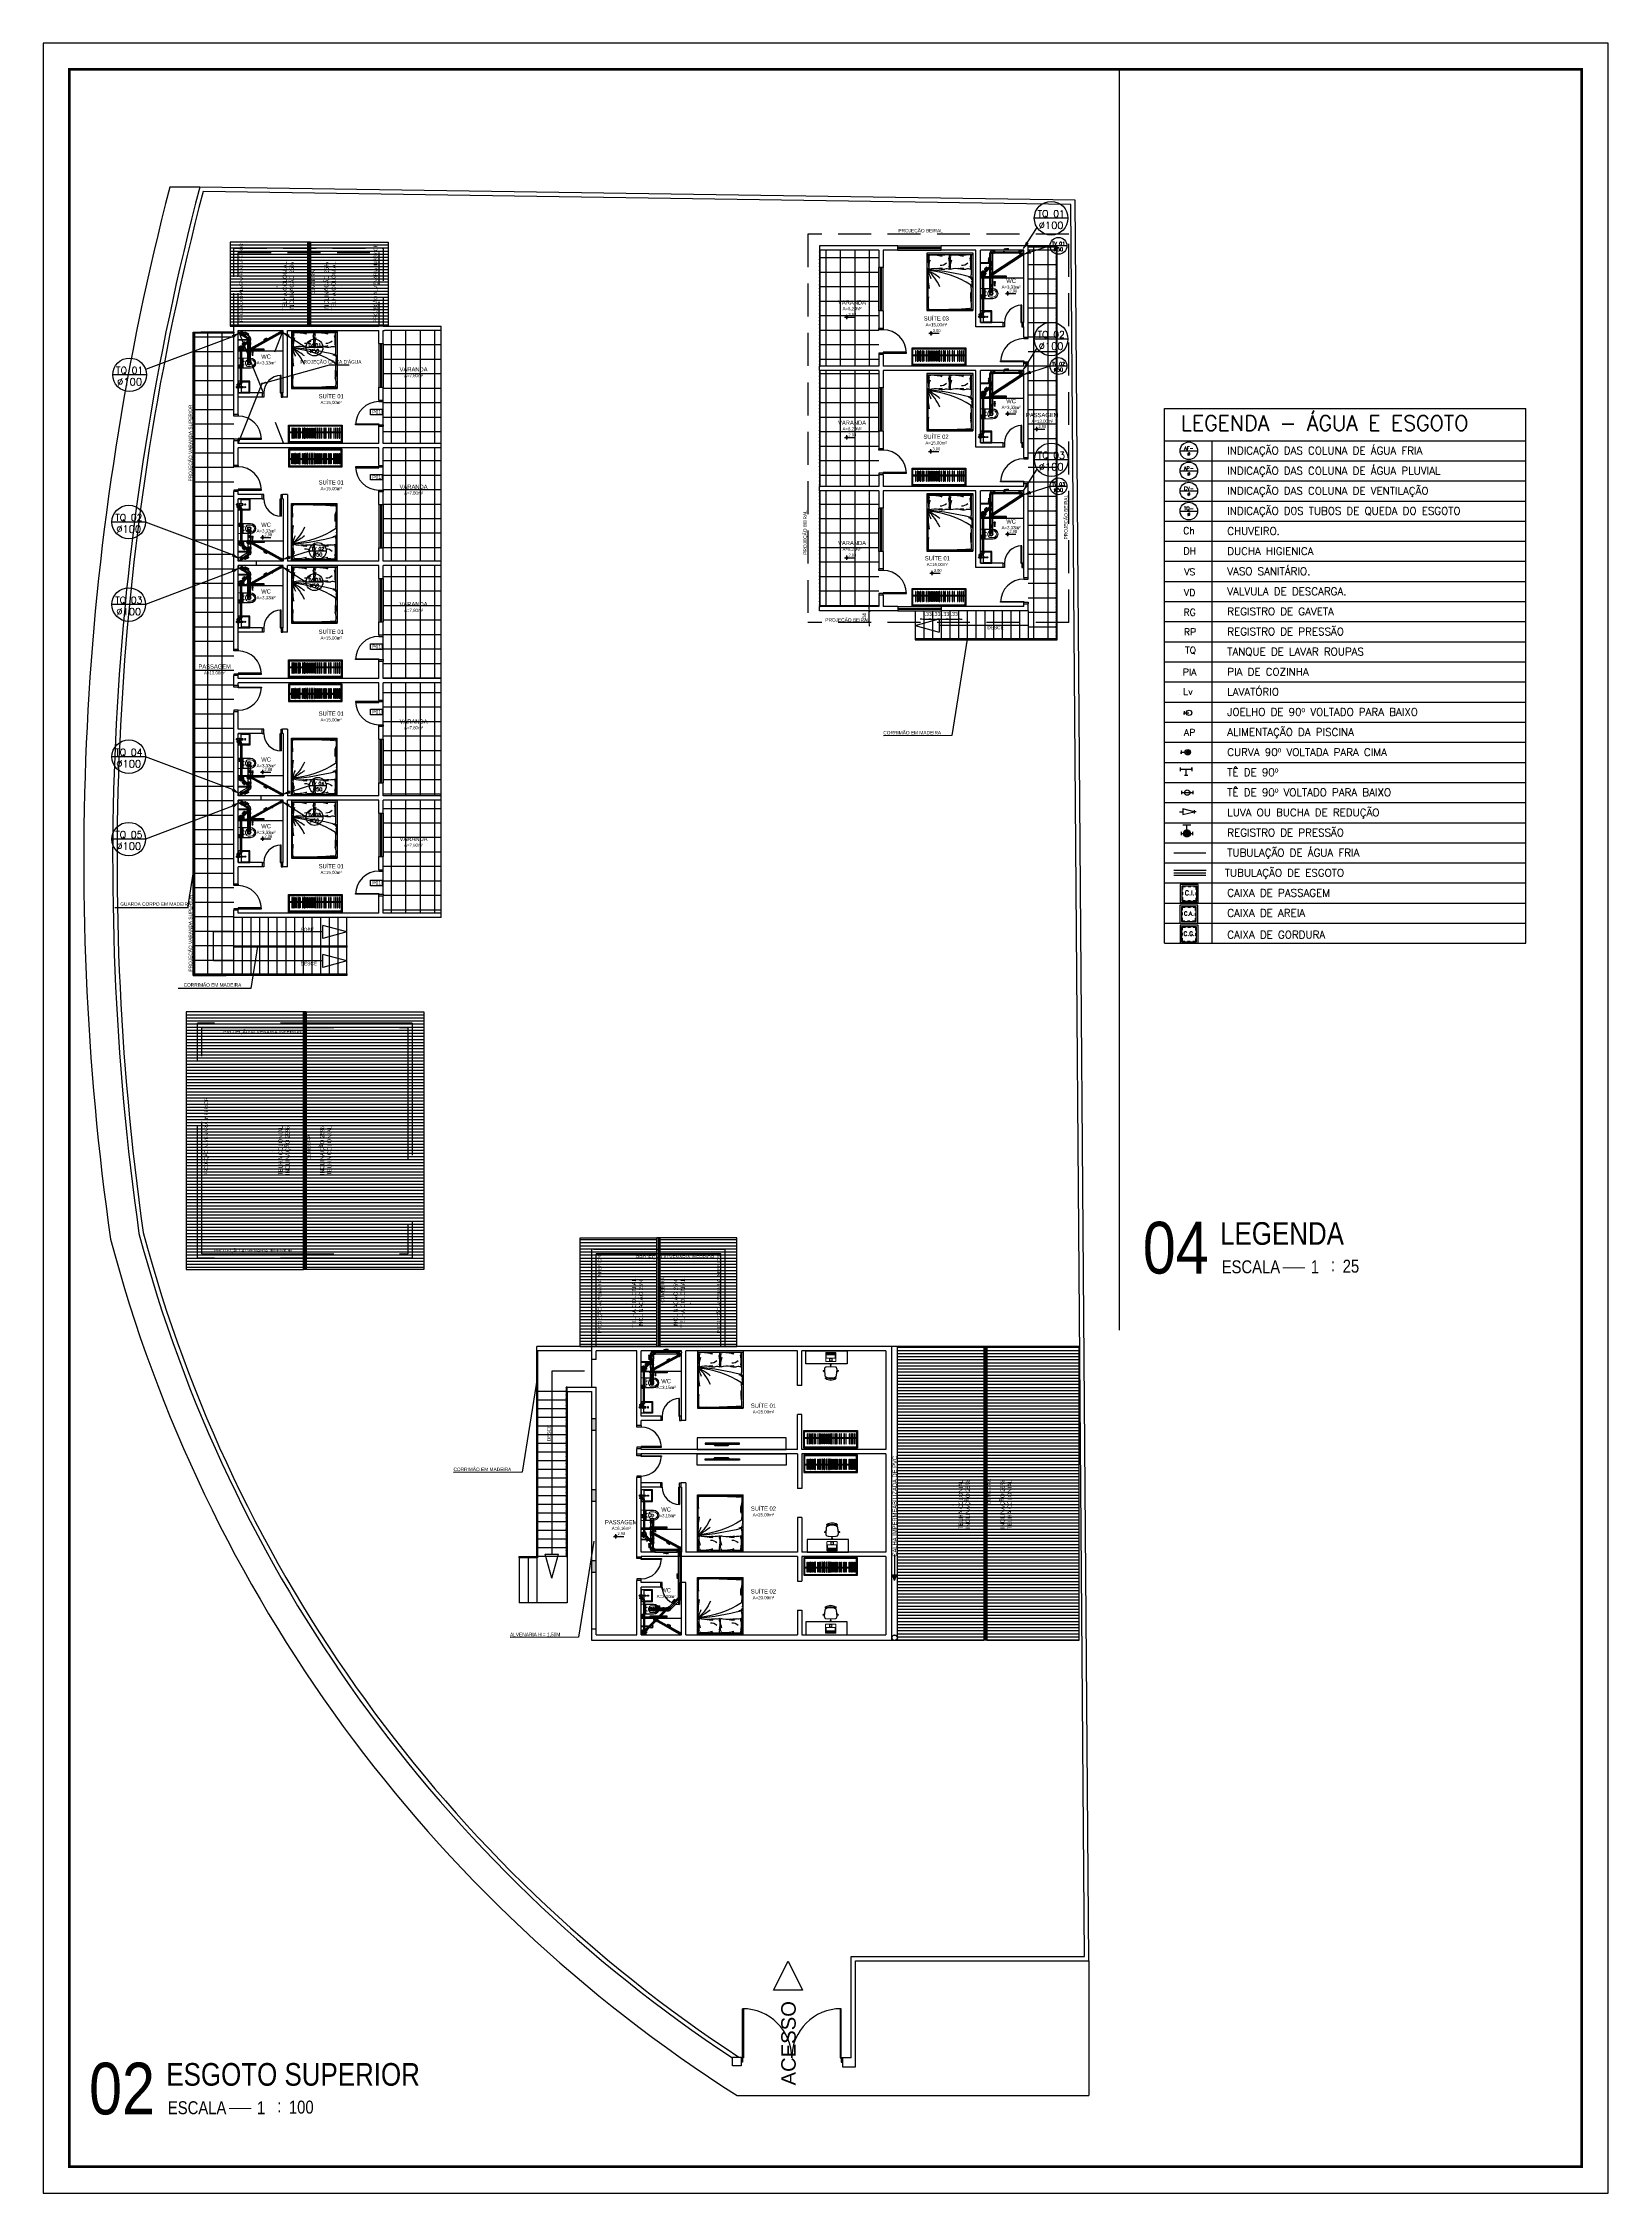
# Model space of a CAD drawing. Header units: millimetres. Extents: x 4156 to 4603, y 996 to 1078.
# Drawn here: x 4231 to 4290.4, y 996.2 to 1077.8 of the extents above; entities that cross this region are included whole.
import ezdxf
from ezdxf.enums import TextEntityAlignment as Align

# ---------------------------------------------------------------- set-up
doc = ezdxf.new("R2010")
doc.units = ezdxf.units.MM
doc.header["$LTSCALE"] = 20
for name, pattern in [('DASHDOT', [1, 0.5, -0.25, 0, -0.25]), ('HIDDEN', [0.375, 0.25, -0.125]), ('HIDDEN2', [0.1875, 0.125, -0.0625]), ('HIDDENX2', [0.75, 0.5, -0.25]), ('LS', [0.5, 0.25, -0.25])]:
    doc.linetypes.add(name, pattern=pattern)
for name, color, linetype in [('-HIDRO', 8, 'Continuous'), ('A-PEN-C', 4, 'Continuous'), ('AF', 5, 'Continuous'), ('ARREDI_attrezzature', 175, 'Continuous'), ('COTA', 7, 'Continuous'), ('E-txt-g', 3, 'Continuous'), ('E-TXT-Y', 2, 'Continuous'), ('Eixo', 4, 'HIDDENX2'), ('Esgoto', 5, 'Continuous'), ('HIDROGRAFIA', 4, 'Continuous'), ("LINHA - PROJETU'S", 1, 'Continuous'), ('MOB', 251, 'Continuous'), ('P2', 1, 'Continuous'), ('Texto-Tubos', 7, 'Continuous'), ('TigreCad', 3, 'Continuous'), ('Tinterno', 9, 'Continuous'), ('TUBULAÇÃO_ESGOTO', 5, 'Continuous'), ('TUBULAÇÃO_HIDRÁULICA', 5, 'Continuous'), ('TXT_0', 7, 'Continuous'), ('TXT_1', 2, 'Continuous'), ('TXT_2', 6, 'Continuous')]:
    doc.layers.add(name, color=color, linetype=linetype)
for name, color, linetype, lineweight in [('E-Lay-9', 9, 'Continuous', 9), ('E-PEN-C', 4, 'Continuous', 15), ('E-Pen-G', 3, 'Continuous', 30), ('E-Txt-W', 7, 'Continuous', 20)]:
    doc.layers.add(name, color=color, linetype=linetype, lineweight=lineweight)
doc.styles.add('ADITIVOCAD', font='ROMANS.shx')
doc.styles.add('F2', font='ARIALN.TTF')
doc.styles.add('R80', font='simplex.shx', dxfattribs={"height": 12})
doc.styles.add('REG60', font='romans.shx', dxfattribs={"width": 0.8, "height": 0.15})
doc.styles.add('REG80', font='romans.shx', dxfattribs={"width": 0.8, "height": 0.2})
doc.styles.add('ROMANS', font='romans__.ttf', dxfattribs={"height": 0.1})
doc.styles.get("Standard").update_dxf_attribs({"font": 'arial.ttf'})
doc.styles.add('TCTUBOS-TXT', font='txt.shx')
doc.dimstyles.new('DIMENSION-1', dxfattribs={"dimtxt": 0.145, "dimasz": 0.07, "dimexe": 1, "dimexo": 0, "dimgap": 0.12, "dimtad": 1, "dimzin": 7, "dimdsep": 46, "dimtxsty": 'F2', "dimblk1": 'TRACO', "dimblk2": 'TRACO', "dimsah": 1, "dimcen": 1, "dimse1": 1, "dimse2": 1, "dimclrd": 4, "dimclre": 256, "dimclrt": 4, "dimadec": 8, "dimazin": 0, "dimtfac": 1, "dimtix": 1, "dimtmove": 2, "dimatfit": 3, "dimldrblk": 'TRACO', "dimfxl": 1, "dimtolj": 1, "dimtzin": 0, "dimarcsym": 0})
doc.dimstyles.get("Standard").update_dxf_attribs({"dimtxt": 0.18, "dimasz": 0.18, "dimexe": 0.18, "dimexo": 0.0625, "dimgap": 0.09, "dimtad": 0, "dimtih": 1, "dimtoh": 1, "dimdec": 4, "dimzin": 0, "dimdsep": 46, "dimtxsty": 'Standard', "dimcen": 0.09, "dimadec": 0, "dimazin": 0, "dimtfac": 1, "dimtdec": 4, "dimtofl": 0, "dimtmove": 0, "dimatfit": 3, "dimfxl": 1, "dimtolj": 1, "dimtzin": 0, "dimarcsym": 0})
pattern_1 = [(90, (1903.4588, 654.41903), (-0.55, 3e-16), []), (180, (1903.4588, 654.41903), (-3e-16, -0.55), [])]
pattern_2 = [(180, (1767.23598, 700.36133), (-2e-17, -0.116875), [])]
pattern_3 = [(0, (1767.23598, 700.36133), (0, 0.06875), []), (60, (1767.23598, 700.36133), (-0.0595392465, 0.034375), []), (120, (1767.23598, 700.36133), (-0.0595392465, -0.034375), [])]
pattern_4 = [(90, (1767.236, 700.36133), (-0.55, 2e-16), []), (180, (1767.236, 700.36133), (-2e-16, -0.55), [])]

# ---------------------------------------------------------------- blocks, each defined once
blk = doc.blocks.new('TXT-AMB75')
at = {"layer": 'E-txt-g', "style": 'REG80', "width": 0.8, "flags": 8}
blk.add_attdef('TXT', text='', height=0.2, dxfattribs=at).set_placement((0.01, 0.3), align=Align.CENTER)
at = {"layer": 'E-Txt-W', "style": 'REG60', "width": 0.8, "flags": 8}
blk.add_attdef('TXT', text='', height=0.15, dxfattribs=at).set_placement((0.01, 0.03), align=Align.CENTER)
blk = doc.blocks.new('vaso-s')
at = {"layer": 'E-Lay-9', "color": 8}
for p, q in [((0, 0.17), (0, 0)), ((0.426, 0.175), (0.005, 0.175)), ((0.16, 0.17), (0.16, 0.17)), ((0.16, 0.17), (0.16, 0)), ((0.426, 0.165), (0.165, 0.165)), ((0.17, 0), (0.17, 0.16)), ((0.213, 0.06), (0.189, 0.06)), ((0.201, 0.048), (0.201, 0.072)), ((0.341, 0.035), (0.341, 0)), ((0.391, 0.035), (0.341, 0.035)), ((0.431, 0.12), (0.346, 0.12)), ((0, -0.17), (0, 0)), ((0.426, -0.175), (0.005, -0.175)), ((0.16, -0.17), (0.16, 0)), ((0.16, -0.17), (0.16, -0.17)), ((0.426, -0.165), (0.165, -0.165)), ((0.17, 0), (0.17, -0.16)), ((0.213, -0.06), (0.189, -0.06)), ((0.201, -0.048), (0.201, -0.072)), ((0.341, -0.035), (0.341, 0)), ((0.391, -0.035), (0.341, -0.035)), ((0.431, -0.12), (0.346, -0.12))]:
    blk.add_line(p, q, dxfattribs=at)
for centre in [(0.201, 0.06), (0.201, -0.06)]:
    blk.add_circle(centre, 0.005, dxfattribs=at)
for centre, radius, start, end in [((0.005, 0.17), 0.005, 90, 180), ((0.155, 0.17), 0.005, 0, 90), ((0.165, 0.17), 0.00495, 180, 270), ((0.165, 0.16), 0.00495, 0, 90), ((0.518, -0.015), 0.262, 163.03545, 176.7233), ((0.346, 0.038), 0.0825, 90, 163.03545), ((0.375, 0.136), 0.107, 206.93947, 250.96472), ((0.391, -0.015), 0.05, 17.4576, 90), ((0.426, -0.015), 0.19, 4.52806, 90), ((0.426, -0.015), 0.18, 4.78019, 90), ((0.431, -0.015), 0.135, 6.37937, 90), ((0.005, -0.17), 0.005, 180, 270), ((0.155, -0.17), 0.005, 270, 0), ((0.165, -0.17), 0.00495, 90, 180), ((0.165, -0.16), 0.00495, 270, 0), ((0.518, 0.015), 0.262, 183.2767, 196.96455), ((0.346, -0.038), 0.0825, 196.96455, 270), ((0.375, -0.136), 0.107, 109.03528, 153.06053), ((0.391, 0.015), 0.05, 270, 342.5424), ((0.426, 0.015), 0.19, 270, 355.47194), ((0.426, 0.015), 0.18, 270, 355.21981), ((0.431, 0.015), 0.135, 270, 353.62063)]:
    blk.add_arc(centre, radius, start, end, dxfattribs=at)
blk = doc.blocks.new('Chuveiro')
at = {"layer": 'E-Lay-9', "color": 8}
for p, q in [((-0.031, 0.016), (-0.36, 0.016)), ((0.051, 0.016), (0.031, 0.016)), ((0.051, 0.016), (0.051, -0.016)), ((-0.031, -0.016), (-0.36, -0.016)), ((0.051, -0.016), (0.031, -0.016))]:
    blk.add_line(p, q, dxfattribs=at)
blk.add_circle((0, 0), 0.0348, dxfattribs=at)
for centre, radius, start, end in [((0, 0), 0.0624, 194.4775, 165.5225), ((0.009, 0), 0.0444, 339.42663, 20.57337)]:
    blk.add_arc(centre, radius, start, end, dxfattribs=at)
blk = doc.blocks.new('CUBA QUADRADA-flat-4-flat-1')
at = {"layer": 'MOB'}
blk.add_lwpolyline([(0, -0.2), (0.4, -0.2), (0.4, 0.2), (0, 0.2)], close=True, dxfattribs=at)
for points in [[(0.155, -0.02), (0.055, -0.03, -1), (0.055, 0.03), (0.155, 0.02, -1)], [(0.155, -0.01), (0.055, -0.02, -1), (0.055, 0.02), (0.155, 0.01, -1)]]:
    blk.add_lwpolyline(points, format="xyb", close=True, dxfattribs=at)
blk.add_lwpolyline([(0.1, -0.025), (0.1, -0.175), (0.375, -0.175), (0.375, 0.175), (0.1, 0.175), (0.1, 0.025)], dxfattribs=at)
for radius in [0.02, 0.0125]:
    blk.add_circle((0.238, 0), radius, dxfattribs=at)
blk = doc.blocks.new('NV')
at = {"color": 4, "linetype": 'ByBlock', "ltscale": 0.5}
for p, q in [((-1.41, -0.14), (-1.41, 0.11)), ((-1.54, -0.02), (-0.95, -0.02))]:
    blk.add_line(p, q, dxfattribs=at)
at = {"color": 4, "ltscale": 2.5}
blk.add_circle((-1.41, -0.02), 0.0622, dxfattribs=at)
at = {"color": 4}
for points in [[(-1.41, -0.02), (-1.46, 0.03), (-1.48, -0.02), (-1.47, 0.01)], [(-1.41, -0.02), (-1.41, 0.04), (-1.46, 0.03), (-1.44, 0.04)], [(-1.41, -0.02), (-1.35, -0.02), (-1.37, -0.06), (-1.36, -0.04)], [(-1.41, -0.02), (-1.37, -0.06), (-1.41, -0.08), (-1.39, -0.08)]]:
    blk.add_solid(points, dxfattribs=at)
at = {"layer": 'E-Txt-W', "color": 4, "ltscale": 2.5, "style": 'F2'}
blk.add_attdef('COTAPISO', (-1.31, 0.07), '', height=0.15, dxfattribs=at)
blk = doc.blocks.new('cama')
at = {"layer": 'ARREDI_attrezzature', "color": 8}
for p, q in [((0.866, 1.046), (-0.717, 1.046)), ((-0.717, 1.046), (-0.717, -0.936)), ((-0.717, 1.003), (0.866, 1.003)), ((0.816, 0.355), (0.816, 0.964)), ((0.866, 1.046), (0.866, -0.936)), ((0.841, -0.062), (0.841, 0.035)), ((0.838, -0.079), (0.816, -0.138)), ((-0.717, -0.893), (0.866, -0.893)), ((-0.717, -0.936), (0.866, -0.936))]:
    blk.add_line(p, q, dxfattribs=at)
for centre, radius, start, end in [((2.638, 0.909), 3.316, 178.37032, 187.53223), ((-0.15, 0.598), 0.504, 155.11795, 192.98619), ((-0.487, 0.846), 0.167, 155.78773, 202.88083), ((-0.719, 0.748), 0.0848, 339.01609, 22.88083), ((-0.714, 0.948), 0.0814, 335.78773, 21.71238), ((-0.533, -0.18), 1.162, 73.20165, 95.19902), ((-0.053, 0.101), 0.883, 82.50994, 103.57317), ((-0.698, 0.692), 0.758, 350.37112, 14.25995), ((0.126, 0.931), 0.0789, 144.37876, 195.19877), ((-0.161, 0.853), 0.218, 347.31196, 15.19877), ((0.25, 0.846), 0.167, 155.78773, 202.88083), ((0.587, 0.598), 0.504, 155.11795, 192.98619), ((0.018, 0.748), 0.0848, 339.01609, 22.88083), ((0.023, 0.948), 0.0814, 335.78773, 21.71238), ((0.204, -0.18), 1.162, 73.20165, 95.19902), ((0.684, 0.101), 0.883, 82.50994, 103.57317), ((0.04, 0.692), 0.758, 350.37112, 14.25995), ((0.864, 0.931), 0.0789, 144.37876, 195.19877), ((0.577, 0.853), 0.218, 347.31196, 15.19877), ((0.767, 0.964), 0.0494, 360, 53.1301), ((-0.662, 0.484), 0.0409, 81.6091, 243.93818), ((5.77, -0.354), 6.458, 176.0268, 182.97615), ((-0.65, 0.494), 0.0409, 202.60519, 274.49888), ((2.279, 0.318), 2.962, 177.49407, 189.50941), ((-1.784, -0.799), 1.665, 24.38327, 48.45325), ((-0.948, -2.764), 3.222, 57.09539, 85.23633), ((0.652, 0.784), 1.374, 194.18939, 206.30958), ((-0.659, 0.496), 0.0206, 81.29147, 258.1256), ((-1.523, -8.875), 9.391, 75.67156, 84.74188), ((-0.438, -0.252), 0.765, 79.7638, 105.44974), ((-1.581, -1.432), 2.082, 51.03759, 62.08563), ((-0.185, 0.936), 0.446, 246.68784, 281.12174), ((-0.264, 0.69), 0.167, 254.14067, 297.6985), ((-0.251, 0.918), 0.291, 267.82948, 315.00983), ((-0.042, 0.158), 0.345, 72.35976, 99.39259), ((0.175, 0.544), 0.127, 170.37112, 206.96494), ((0.299, -0.252), 0.765, 79.7638, 105.44974), ((0.553, 0.936), 0.446, 246.68784, 281.12174), ((0.473, 0.69), 0.167, 254.14067, 297.6985), ((0.486, 0.918), 0.291, 267.82948, 315.00983), ((0.695, 0.158), 0.345, 72.35976, 99.39259), ((0.701, -0.017), 0.232, 65.03386, 86.464), ((0.913, 0.544), 0.127, 170.37112, 206.96494), ((0.774, 0.16), 0.0692, 12.88269, 78.38686), ((0.735, 0.116), 0.1, 4.6849, 50.59841), ((0.189, 0.364), 0.628, 347.08904, 359.23129), ((0.735, 0.028), 0.107, 356.60169, 37.7302), ((0.499, 0.097), 0.351, 346.92865, 12.88269), ((1.493, -0.726), 2.174, 172.94813, 183.11738), ((2.656, -0.41), 1.869, 176.84129, 184.7569), ((0.205, -0.754), 0.618, 351.61548, 17.78703), ((-2.114, -0.42), 2.938, 355.67002, 7.06799), ((0.777, -0.101), 0.0494, 339.7541, 59.48722), ((0.792, -0.062), 0.0494, 339.7541, 360), ((0.792, -0.062), 0.0494, 339.7541, 360), ((-0.628, -0.844), 0.0494, 180, 270), ((-0.225, 10.54), 11.434, 269.10868, 274.97619), ((0.767, -0.844), 0.0494, 270, 360)]:
    blk.add_arc(centre, radius, start, end, dxfattribs=at)
at = {"layer": 'COTA', "color": 8, "linetype": 'Continuous'}
blk.add_line((0.874, 1.046), (-0.726, 1.046), dxfattribs=at)
blk = doc.blocks.new('TRACO')
at = {"layer": 'E-PEN-C'}
for p, q in [((-1, 0), (1, 0)), ((0, 1), (0, -1))]:
    blk.add_line(p, q, dxfattribs=at)
at = {"layer": 'E-Pen-G'}
blk.add_line((-0.4, -0.4), (0.4, 0.4), dxfattribs=at)
blk = doc.blocks.new('*D897')
at = {"layer": '-HIDRO', "color": 4, "lineweight": -2}
for p, q in [((4262.395, 1056.33), (4262.395, 1056.4)), ((4262.395, 1055.82), (4262.395, 1056.26)), ((4262.395, 1055.75), (4262.395, 1055.68))]:
    blk.add_line(p, q, dxfattribs=at)
at = {"layer": '-HIDRO', "color": 4, "lineweight": -2, "xscale": 0.07, "yscale": 0.07, "zscale": 0.07}
for p, rotation in [((4262.395, 1056.26), 270), ((4262.395, 1055.82), 90)]:
    blk.add_blockref('TRACO', p, dxfattribs=dict(at, rotation=rotation))
at = {"layer": '-HIDRO', "color": 4, "insert": (4262.203, 1056.04), "char_height": 0.145, "attachment_point": 5, "rotation": 90, "style": 'F2'}
blk.add_mtext('\\A1;.44', dxfattribs=at)
blk = doc.blocks.new('IND_DES')
at = {"layer": 'E-Txt-W', "color": 7}
blk.add_line((0.027, -0.243), (0.198, -0.243), dxfattribs=at)
at = {"layer": 'E-txt-g', "color": 7, "style": 'F2'}
for s, p in [('ESCALA', (-0.446, -0.286)), ('1', (0.243, -0.286)), (':', (0.399, -0.271))]:
    blk.add_text(s, height=0.1, dxfattribs=at).set_placement(p)
blk.add_attdef('ESCALA', (0.49, -0.281), '', height=0.1, dxfattribs=at)
at = {"layer": 'E-Txt-W', "color": 6, "style": 'F2'}
blk.add_attdef('00', text='', height=0.4, dxfattribs=at).set_placement((-0.708, -0.288), align=Align.CENTER)
at = {"layer": 'E-TXT-Y', "color": 7, "style": 'F2'}
for tag, p in [('PROJETO', (-0.456, 0.183)), ('DESENHO', (-0.458, -0.066))]:
    blk.add_attdef(tag, p, '', height=0.175, dxfattribs=at)
blk = doc.blocks.new('Seta')
at = {"layer": 'AF'}
blk.add_hatch(color=256, dxfattribs=at).paths.add_polyline_path([(-0.1, 0), (-0.1, 0), (0, 0), (0, 0), (0.1, 0), (0, 0), (0, 0)])
for p, q in [((0, 0), (-0.1, 0)), ((-0.1, 0), (-0.1, 0)), ((0.1, 0), (0, 0)), ((0, 0), (0, 0)), ((0, 0), (-0.1, 0)), ((0.1, 0), (0, 0)), ((0, 0), (0, 0))]:
    blk.add_line(p, q, dxfattribs=at)
blk = doc.blocks.new('Cadeira')
at = {"layer": 'E-Lay-9', "color": 8}
for p, q in [((-0.139, 0), (0.139, 0)), ((-0.009, 0.054), (-0.009, 0.077)), ((-0.008, 0), (-0.008, 0.043)), ((-0.008, 0.043), (-0.006, 0.043)), ((0.006, 0.043), (0.007, 0.043)), ((0.007, 0), (0.007, 0.043)), ((0.01, 0.054), (0.01, 0.077)), ((-0.25, -0.159), (-0.265, -0.141)), ((-0.236, -0.147), (-0.251, -0.129)), ((-0.24, -0.165), (-0.241, -0.166)), ((-0.213, -0.185), (-0.241, -0.166)), ((-0.23, -0.156), (-0.231, -0.158)), ((-0.214, -0.162), (-0.23, -0.156)), ((-0.219, -0.084), (-0.2, -0.302)), ((-0.209, -0.094), (-0.19, -0.298)), ((-0.017, -0.396), (-0.017, -0.42)), ((0.017, -0.396), (0.017, -0.42)), ((0.209, -0.094), (0.19, -0.298)), ((0.219, -0.084), (0.2, -0.302)), ((0.213, -0.185), (0.241, -0.166)), ((0.214, -0.162), (0.23, -0.156)), ((0.23, -0.156), (0.231, -0.158)), ((0.236, -0.147), (0.251, -0.129)), ((0.24, -0.165), (0.241, -0.166)), ((0.25, -0.159), (0.265, -0.141))]:
    blk.add_line(p, q, dxfattribs=at)
blk.add_lwpolyline([(0.163, -0.381, -0.237888), (-0.163, -0.381, 0.605717), (-0.174, -0.395, 0.122717), (-0.17, -0.4, 0.323529), (0.17, -0.4, 0.122717), (0.174, -0.395, 0.605717)], format="xyb", close=True, dxfattribs=at)
for centre in [(0, 0.047), (-0.238, -0.158), (0.238, -0.158)]:
    blk.add_circle(centre, 0.005, dxfattribs=at)
for centre, radius, start, end in [((-0.139, -0.08), 0.08, 90, 182.56924), ((0, 0.065), 0.015, 281.63338, 257.45365), ((0, 0.048), 0.0075, 221.81031, 318.18969), ((0.139, -0.08), 0.08, 357.43076, 90), ((-0.25, -0.144), 0.015, 322.54635, 298.36662), ((-0.239, -0.157), 0.0075, 261.81031, 358.18969), ((-0.12, -0.089), 0.0887, 95.59249, 183.25223), ((-0.13, -0.296), 0.07, 185.12125, 243.60471), ((-0.12, -0.292), 0.07, 185.2999, 245.73609), ((-0.182, -0.396), 0.00782, 29.81088, 225.32554), ((-0.163, -0.39), 0.0275, 205.14546, 233.45713), ((0, -0.165), 0.305, 234.12379, 305.87621), ((-0.163, -0.39), 0.0125, 205.14546, 233.1301), ((0, -0.034), 0.362, 243.60471, 296.39529), ((0, -0.025), 0.362, 245.73609, 294.26391), ((0.12, -0.089), 0.0887, 356.74777, 84.40751), ((0.12, -0.292), 0.07, 294.26391, 354.7001), ((0.13, -0.296), 0.07, 296.39529, 354.87875), ((0.182, -0.396), 0.00782, 314.67446, 150.18912), ((0.163, -0.39), 0.0275, 306.54287, 334.85454), ((0.239, -0.157), 0.0075, 181.81031, 278.18969), ((0.25, -0.144), 0.015, 241.63338, 217.45365)]:
    blk.add_arc(centre, radius, start, end, dxfattribs=at)
blk = doc.blocks.new('Notebook')
at = {"layer": 'E-Lay-9', "color": 8}
for p, q in [((-0.175, 0.305), (-0.175, 0.3)), ((-0.175, 0.3), (-0.175, 0.265)), ((0.165, 0.315), (-0.165, 0.315)), ((-0.165, 0.255), (0.165, 0.255)), ((0.175, 0.3), (0.175, 0.305)), ((0.175, 0.265), (0.175, 0.3))]:
    blk.add_line(p, q, dxfattribs=at)
for points in [[(-0.165, 0), (0.165, 0, 0.414214), (0.175, 0.01), (0.175, 0.24, 0.414214), (0.165, 0.25), (-0.165, 0.25, 0.414214), (-0.175, 0.24), (-0.175, 0.01, 0.414214)], [(-0.165, 0.26), (0.165, 0.26, 0.414214), (0.17, 0.265), (0.17, 0.295, 0.414214), (0.165, 0.3), (-0.165, 0.3, 0.414214), (-0.17, 0.295), (-0.17, 0.265, 0.414214)]]:
    blk.add_lwpolyline(points, format="xyb", close=True, dxfattribs=at)
for points in [[(-0.155, 0.11), (0.155, 0.11), (0.155, 0.23), (-0.155, 0.23)], [(-0.105, 0.25), (-0.145, 0.25), (-0.145, 0.255), (-0.105, 0.255)], [(-0.045, 0.02), (0.045, 0.02), (0.045, 0.09), (-0.045, 0.09)], [(0.105, 0.25), (0.145, 0.25), (0.145, 0.255), (0.105, 0.255)]]:
    blk.add_lwpolyline(points, close=True, dxfattribs=at)
for centre, start, end in [((-0.165, 0.305), 90, 180), ((-0.165, 0.265), 180, 270), ((0.165, 0.305), 0, 90), ((0.165, 0.265), 270, 360)]:
    blk.add_arc(centre, 0.01, start, end, dxfattribs=at)
blk = doc.blocks.new('*D898')
at = {"layer": '-HIDRO', "color": 4, "lineweight": -2}
for p, q in [((4264.397, 1055.952), (4264.327, 1055.952)), ((4264.467, 1055.952), (4264.797, 1055.952)), ((4264.867, 1055.952), (4264.937, 1055.952))]:
    blk.add_line(p, q, dxfattribs=at)
at = {"layer": '-HIDRO', "color": 4, "lineweight": -2, "xscale": 0.07, "yscale": 0.07, "zscale": 0.07}
blk.add_blockref('TRACO', (4264.467, 1055.952), dxfattribs=at)
at = {"layer": '-HIDRO', "color": 4, "lineweight": -2, "xscale": 0.07, "yscale": 0.07, "zscale": 0.07, "rotation": 180}
blk.add_blockref('TRACO', (4264.797, 1055.952), dxfattribs=at)
at = {"layer": '-HIDRO', "color": 4, "insert": (4264.632, 1056.146), "char_height": 0.145, "attachment_point": 5, "style": 'F2'}
blk.add_mtext('\\A1;.33', dxfattribs=at)
blk = doc.blocks.new('*D899')
at = {"layer": '-HIDRO', "color": 4, "lineweight": -2}
for p, q in [((4264.727, 1055.952), (4264.657, 1055.952)), ((4264.797, 1055.952), (4265.127, 1055.952)), ((4265.197, 1055.952), (4265.267, 1055.952))]:
    blk.add_line(p, q, dxfattribs=at)
at = {"layer": '-HIDRO', "color": 4, "lineweight": -2, "xscale": 0.07, "yscale": 0.07, "zscale": 0.07}
blk.add_blockref('TRACO', (4264.797, 1055.952), dxfattribs=at)
at = {"layer": '-HIDRO', "color": 4, "lineweight": -2, "xscale": 0.07, "yscale": 0.07, "zscale": 0.07, "rotation": 180}
blk.add_blockref('TRACO', (4265.127, 1055.952), dxfattribs=at)
at = {"layer": '-HIDRO', "color": 4, "insert": (4264.962, 1056.146), "char_height": 0.145, "attachment_point": 5, "style": 'F2'}
blk.add_mtext('\\A1;.33', dxfattribs=at)
blk = doc.blocks.new('*D900')
at = {"layer": '-HIDRO', "color": 4, "lineweight": -2}
for p, q in [((4265.057, 1055.952), (4264.987, 1055.952)), ((4265.127, 1055.952), (4265.457, 1055.952)), ((4265.527, 1055.952), (4265.597, 1055.952))]:
    blk.add_line(p, q, dxfattribs=at)
at = {"layer": '-HIDRO', "color": 4, "lineweight": -2, "xscale": 0.07, "yscale": 0.07, "zscale": 0.07}
blk.add_blockref('TRACO', (4265.127, 1055.952), dxfattribs=at)
at = {"layer": '-HIDRO', "color": 4, "lineweight": -2, "xscale": 0.07, "yscale": 0.07, "zscale": 0.07, "rotation": 180}
blk.add_blockref('TRACO', (4265.457, 1055.952), dxfattribs=at)
at = {"layer": '-HIDRO', "color": 4, "insert": (4265.292, 1056.146), "char_height": 0.145, "attachment_point": 5, "style": 'F2'}
blk.add_mtext('\\A1;.33', dxfattribs=at)
blk = doc.blocks.new('*D901')
at = {"layer": '-HIDRO', "color": 4, "lineweight": -2}
for p, q in [((4265.387, 1055.952), (4265.317, 1055.952)), ((4265.457, 1055.952), (4265.787, 1055.952)), ((4265.857, 1055.952), (4265.927, 1055.952))]:
    blk.add_line(p, q, dxfattribs=at)
at = {"layer": '-HIDRO', "color": 4, "lineweight": -2, "xscale": 0.07, "yscale": 0.07, "zscale": 0.07}
blk.add_blockref('TRACO', (4265.457, 1055.952), dxfattribs=at)
at = {"layer": '-HIDRO', "color": 4, "lineweight": -2, "xscale": 0.07, "yscale": 0.07, "zscale": 0.07, "rotation": 180}
blk.add_blockref('TRACO', (4265.787, 1055.952), dxfattribs=at)
at = {"layer": '-HIDRO', "color": 4, "insert": (4265.622, 1056.146), "char_height": 0.145, "attachment_point": 5, "style": 'F2'}
blk.add_mtext('\\A1;.33', dxfattribs=at)
blk = doc.blocks.new('j9n40d')
at = {"layer": 'TigreCad'}
for p, q in [((0, 21), (10, 21)), ((10, 21), (18, 21)), ((19, 22), (18, 21)), ((34, 22), (19, 22)), ((19, -22), (19, 22)), ((35, 23), (34, 22)), ((35, 23), (35, -23)), ((39, 23), (35, 23)), ((39, 23), (39, -23)), ((0, -21), (10, -21)), ((10, -21), (18, -21)), ((19, -22), (18, -21)), ((34, -22), (19, -22)), ((35, -23), (34, -22)), ((39, -23), (35, -23))]:
    blk.add_line(p, q, dxfattribs=at)
for radius, start, end in [(22.8, 64.62318, 295.37682), (20.6, 90, 270)]:
    blk.add_arc((0, 0), radius, start, end, dxfattribs=at)
at = {"layer": 'Tinterno'}
for p, q in [((18, 21), (18, -21)), ((34, 22), (34, -22))]:
    blk.add_line(p, q, dxfattribs=at)
blk.add_arc((0, 0), 21.8, 70.90091, 289.09909, dxfattribs=at)
blk = doc.blocks.new('j4n40p')
at = {"layer": 'TigreCad'}
for p, q in [((-31, 0), (-21, 10)), ((8, -18), (-21, 10)), ((-21, 10), (-19, 10)), ((8, 22), (6, 21)), ((22, 22), (8, 22)), ((8, 22), (8, -18)), ((24, 23), (22, 22)), ((28, 23), (24, 23)), ((24, 23), (24, -23)), ((28, -23), (28, 23)), ((-36, -3), (-33, 0)), ((-3, -36), (-36, -3)), ((0, -33), (-33, 0)), ((-33, 0), (-31, 0)), ((-3, -36), (0, -33)), ((0, -31), (9, -22)), ((0, -33), (0, -31)), ((8, -18), (9, -22)), ((22, -22), (9, -22)), ((24, -23), (22, -22)), ((28, -23), (24, -23))]:
    blk.add_line(p, q, dxfattribs=at)
blk.add_arc((15, -37), 58.4, 98.93273, 126.06727, dxfattribs=at)
at = {"layer": 'Tinterno'}
for p, q in [((-19, 10), (6, -15)), ((6, -15), (6, 21)), ((22, 22), (22, -22)), ((0, -31), (-31, 0)), ((6, -15), (8, -18))]:
    blk.add_line(p, q, dxfattribs=at)
blk = doc.blocks.new('27150012p')
at = {"layer": 'TigreCad'}
for p, q in [((-92, -23), (-92, 22)), ((-92, 22), (-72, 22)), ((-81, 49), (-49, 81)), ((-81, 49), (-67, 35)), ((-49, 81), (-35, 67)), ((-23, 91), (-23, 72)), ((-23, 91), (22, 91)), ((22, 91), (22, 72)), ((49, 81), (35, 67)), ((49, 81), (81, 49)), ((81, 49), (67, 35)), ((111, 27), (70, 27)), ((113, 31), (112, 28)), ((122, 32), (114, 32)), ((114, 31), (114, -31)), ((122, 31), (122, -31)), ((123, 31), (124, 28)), ((129, 27), (125, 27)), ((129, 27), (129, -27)), ((-92, -23), (-72, -23)), ((-81, -49), (-67, -35)), ((-49, -81), (-81, -49)), ((-49, -81), (-35, -67)), ((-23, -92), (-23, -72)), ((22, -92), (-23, -92)), ((22, -92), (22, -72)), ((49, -81), (35, -67)), ((81, -49), (49, -81)), ((81, -49), (67, -35)), ((111, -27), (70, -27)), ((113, -31), (112, -28)), ((122, -32), (114, -32)), ((123, -31), (124, -28)), ((129, -27), (125, -27))]:
    blk.add_line(p, q, dxfattribs=at)
blk.add_circle((0, 0), 75.5, dxfattribs=at)
for centre, start, end in [((111, 28), 270, 355), ((114, 31), 90, 175), ((122, 31), 15, 90), ((125, 28), 195, 270), ((111, -28), 5, 90), ((114, -31), 185, 270), ((122, -31), 270, 345), ((125, -28), 90, 165)]:
    blk.add_arc(centre, 1, start, end, dxfattribs=at)
at = {"layer": 'Tinterno'}
for p, q in [((112, 27), (112, -27)), ((124, 27), (124, -27))]:
    blk.add_line(p, q, dxfattribs=at)
blk.add_circle((0, 0), 73.5, dxfattribs=at)
blk = doc.blocks.new('j9n40s')
at = {"layer": 'TigreCad'}
for p, q in [((10, 21), (18, 21)), ((19, 22), (18, 21)), ((18, 21), (18, 14)), ((19, 13), (19, 22)), ((34, 22), (19, 22)), ((35, 23), (34, 22)), ((39, 23), (35, 23)), ((35, 23), (35, -23)), ((39, 23), (39, -23)), ((10, -21), (18, -21)), ((18, -21), (18, -14)), ((19, -22), (18, -21)), ((19, -13), (19, -22)), ((34, -22), (19, -22)), ((35, -23), (34, -22)), ((39, -23), (35, -23))]:
    blk.add_line(p, q, dxfattribs=at)
for radius in [22.8, 20]:
    blk.add_circle((0, 0), radius, dxfattribs=at)
at = {"layer": 'Tinterno'}
blk.add_line((34, 22), (34, -22), dxfattribs=at)
blk.add_circle((0, 0), 18.8, dxfattribs=at)
blk = doc.blocks.new('j9n100s')
at = {"layer": 'TigreCad'}
for p, q in [((27, 51), (60, 51)), ((27, -51), (60, -51))]:
    blk.add_line(p, q, dxfattribs=at)
blk.add_circle((0, 0), 53.2, dxfattribs=at)
for start, end in [(61.78498, 298.21502), (298.21502, 61.78498)]:
    blk.add_arc((0, 0), 57.7, start, end, dxfattribs=at)
at = {"layer": 'Tinterno'}
blk.add_line((60, -51), (60, 51), dxfattribs=at)
blk.add_circle((0, 0), 51, dxfattribs=at)
blk = doc.blocks.new('26277469p')
at = {"layer": 'TigreCad'}
for p, q in [((78, 51), (6, 51)), ((78, -47), (78, 52)), ((78, 51), (78, 52)), ((81, 52), (78, 52)), ((78, -47), (78, 51)), ((81, -48), (81, 52)), ((81, 51), (81, 52)), ((81, -48), (81, 51)), ((87, 51), (81, 51)), ((90, 53), (87, 51)), ((90, -52), (90, 53)), ((122, 53), (90, 53)), ((123, 57), (123, 54)), ((133, 58), (124, 58)), ((124, 57), (124, -57)), ((133, 57), (133, -57)), ((134, 57), (135, 54)), ((140, 53), (136, 53)), ((140, 53), (140, -53)), ((15, -51), (6, -51)), ((50, -85), (15, -51)), ((50, -88), (87, -51)), ((50, -88), (50, -85)), ((65, -103), (50, -88)), ((107, -63), (63, -107)), ((63, -107), (65, -105)), ((69, -114), (63, -108)), ((114, -70), (70, -114)), ((71, -115), (73, -113)), ((78, -116), (74, -113)), ((116, -78), (78, -116)), ((122, -53), (94, -53)), ((103, -65), (94, -55)), ((107, -63), (105, -65)), ((114, -69), (108, -63)), ((115, -71), (113, -73)), ((116, -78), (113, -74)), ((123, -57), (123, -54)), ((133, -58), (124, -58)), ((134, -57), (135, -54)), ((140, -53), (136, -53))]:
    blk.add_line(p, q, dxfattribs=at)
blk.add_lwpolyline([(16, -51, -0.013476), (39, -47, -0.106485), (67, -44, -0.09207), (93, -54, -0.112954)], format="xyb", dxfattribs=at)
for centre, start, end in [((122, 54), 270, 355), ((124, 57), 90, 175), ((133, 57), 15, 90), ((136, 54), 195, 270), ((15, -52), 34.26819, 90), ((64, -107), 140, 225), ((64, -104), 320, 45), ((70, -114), 225, 300), ((74, -114), 45, 120), ((94, -54), 90, 225), ((104, -64), 225, 310), ((107, -64), 45, 130), ((114, -74), 150, 225), ((114, -70), 330, 45), ((122, -54), 5, 90), ((124, -57), 185, 270), ((133, -57), 270, 345), ((136, -54), 90, 165)]:
    blk.add_arc(centre, 1, start, end, dxfattribs=at)
at = {"layer": 'Tinterno'}
for p, q in [((6, 51), (6, -51)), ((87, -51), (87, 51)), ((123, 53), (123, -53)), ((135, 53), (135, -53)), ((85, -50), (50, -85)), ((104, -65), (65, -104)), ((113, -74), (74, -113))]:
    blk.add_line(p, q, dxfattribs=at)
blk = doc.blocks.new('11031030p')
at = {"layer": 'TigreCad'}
for p, q in [((0, -53), (0, 53)), ((0, 53), (4, 53)), ((6, 57), (5, 54)), ((7, 58), (17, 58)), ((7, -57), (7, 57)), ((17, -57), (17, 57)), ((18, 57), (18, 54)), ((19, 53), (31, 53)), ((31, 53), (31, 53)), ((51, 53), (31, 53)), ((51, 53), (53, 51)), ((53, -51), (53, 51)), ((0, -53), (4, -53)), ((6, -57), (5, -54)), ((7, -58), (17, -58)), ((18, -57), (18, -54)), ((19, -53), (31, -53)), ((31, -53), (31, -53)), ((31, -53), (51, -53)), ((51, -53), (53, -51))]:
    blk.add_line(p, q, dxfattribs=at)
for centre, start, end in [((4, 54), 270, 345), ((7, 57), 90, 165), ((17, 57), 5, 90), ((19, 54), 185, 270), ((4, -54), 15, 90), ((7, -57), 195, 270), ((17, -57), 270, 355), ((19, -54), 90, 175)]:
    blk.add_arc(centre, 1, start, end, dxfattribs=at)
at = {"layer": 'Tinterno'}
for p, q in [((5, -53), (5, 53)), ((18, -53), (18, 53)), ((31, 53), (31, -53)), ((31, 53), (31, -53)), ((51, 53), (51, -53))]:
    blk.add_line(p, q, dxfattribs=at)
blk = doc.blocks.new('j4n100p')
at = {"layer": 'TigreCad'}
for p, q in [((-49, 23), (-58, 14)), ((13, 52), (10, 52)), ((10, 51), (10, 52)), ((10, 52), (10, 0)), ((10, 51), (10, 0)), ((10, -54), (10, 0)), ((13, 51), (13, 52)), ((13, 52), (13, 0)), ((19, 51), (13, 51)), ((13, 51), (13, 0)), ((13, -56), (13, 0)), ((21, 53), (19, 51)), ((41, 53), (21, 53)), ((21, 53), (21, -53)), ((53, 53), (41, 53)), ((41, 53), (41, 53)), ((41, 53), (41, -53)), ((41, 53), (41, -53)), ((55, 57), (54, 54)), ((65, 58), (56, 58)), ((56, 57), (56, -57)), ((65, 57), (65, -57)), ((66, 57), (67, 54)), ((72, 53), (68, 53)), ((72, 53), (72, -53)), ((19, -53), (14, -58)), ((21, -53), (21, -53)), ((41, -53), (21, -53)), ((53, -53), (41, -53)), ((41, -53), (41, -53)), ((55, -57), (54, -54)), ((65, -58), (56, -58)), ((66, -57), (67, -54)), ((72, -53), (68, -53))]:
    blk.add_line(p, q, dxfattribs=at)
for centre, radius, start, end in [((20, -46), 97.2, 96.09869, 135), ((53, 54), 1, 270, 355), ((56, 57), 1, 90, 175), ((65, 57), 1, 15, 90), ((68, 54), 1, 195, 270), ((20, -54), 1.5, 45, 135), ((53, -54), 1, 5, 90), ((56, -57), 1, 185, 270), ((65, -57), 1, 270, 345), ((68, -54), 1, 90, 165)]:
    blk.add_arc(centre, radius, start, end, dxfattribs=at)
at = {"layer": 'Tinterno'}
for p, q in [((14, -58), (-58, 14)), ((10, -54), (10, 0)), ((13, -53), (13, 0)), ((19, 51), (19, -53)), ((54, 53), (54, -53)), ((67, 53), (67, -53))]:
    blk.add_line(p, q, dxfattribs=at)
blk = doc.blocks.new('j9n100d')
at = {"layer": 'TigreCad'}
for p, q in [((55, 51), (0, 51)), ((57, 53), (55, 51)), ((57, 53), (57, -53)), ((77, 53), (57, 53)), ((77, 53), (77, -53)), ((89, 53), (77, 53)), ((77, 53), (77, 53)), ((90, 57), (90, 54)), ((101, 58), (91, 58)), ((91, 57), (91, -57)), ((101, 57), (101, -57)), ((102, 57), (103, 54)), ((108, 53), (104, 53)), ((108, 53), (108, -53)), ((55, -51), (0, -51)), ((57, -53), (55, -51)), ((77, -53), (57, -53)), ((89, -53), (77, -53)), ((77, -53), (77, -53)), ((90, -57), (90, -54)), ((101, -58), (91, -58)), ((102, -57), (103, -54)), ((108, -53), (104, -53))]:
    blk.add_line(p, q, dxfattribs=at)
for centre, radius, start, end in [((0, 0), 50.8, 90, 270), ((89, 54), 1, 270, 355), ((91, 57), 1, 90, 175), ((101, 57), 1, 15, 90), ((104, 54), 1, 195, 270), ((89, -54), 1, 5, 90), ((91, -57), 1, 185, 270), ((101, -57), 1, 270, 345), ((104, -54), 1, 90, 165)]:
    blk.add_arc(centre, radius, start, end, dxfattribs=at)
at = {"layer": 'Tinterno'}
for p, q in [((55, 51), (55, -51)), ((77, 53), (77, -53)), ((90, 53), (90, -53)), ((103, 53), (103, -53))]:
    blk.add_line(p, q, dxfattribs=at)
blk = doc.blocks.new('trn1050s')
at = {"layer": 'TigreCad'}
for p, q in [((-80, -53), (-80, 53)), ((-80, 53), (-76, 53)), ((-74, 57), (-75, 54)), ((-73, 58), (-64, 58)), ((-73, -57), (-73, 57)), ((-64, -57), (-64, 57)), ((-63, 57), (-63, 54)), ((-62, 53), (-49, 53)), ((-49, -53), (-49, 53)), ((-49, 53), (-29, 53)), ((-49, 53), (-49, 53)), ((-29, 53), (-29, 12)), ((-29, 53), (-27, 51)), ((-27, 51), (-21, 51)), ((-21, 52), (-21, 24)), ((-21, 52), (-18, 52)), ((-21, 51), (-21, 52)), ((-18, 52), (-18, 26)), ((-18, 51), (-18, 52)), ((-18, 51), (48, 51)), ((-80, -53), (-76, -53)), ((-74, -57), (-75, -54)), ((-73, -58), (-64, -58)), ((-63, -57), (-63, -54)), ((-62, -53), (-49, -53)), ((-49, -53), (-29, -53)), ((-49, -53), (-49, -53)), ((-29, -53), (-29, -12)), ((-29, -53), (-27, -51)), ((-27, -51), (-21, -51)), ((-21, -52), (-21, -24)), ((-21, -51), (-21, -52)), ((-21, -52), (-18, -52)), ((-18, -52), (-18, -26)), ((-18, -51), (48, -51)), ((-18, -51), (-18, -52))]:
    blk.add_line(p, q, dxfattribs=at)
for radius in [31.8, 25.6]:
    blk.add_circle((0, 0), radius, dxfattribs=at)
for centre, start, end in [((-76, 54), 270, 345), ((-73, 57), 90, 165), ((-64, 57), 5, 90), ((-62, 54), 185, 270), ((-76, -54), 15, 90), ((-73, -57), 195, 270), ((-64, -57), 270, 355), ((-62, -54), 90, 175)]:
    blk.add_arc(centre, 1, start, end, dxfattribs=at)
at = {"layer": 'Tinterno'}
for p, q in [((-75, -53), (-75, 53)), ((-62, -53), (-62, 53)), ((-49, -53), (-49, 53)), ((-27, 51), (-27, 16)), ((-21, 51), (-21, 24)), ((-18, 51), (-18, 26)), ((48, -51), (48, 51)), ((-27, -51), (-27, -16)), ((-21, -51), (-21, -24)), ((-18, -51), (-18, -26))]:
    blk.add_line(p, q, dxfattribs=at)
blk.add_circle((0, 0), 27.3, dxfattribs=at)
blk = doc.blocks.new('j9n50s')
at = {"layer": 'TigreCad'}
for p, q in [((19, 25), (30, 25)), ((19, -25), (30, -25))]:
    blk.add_line(p, q, dxfattribs=at)
for radius in [31.8, 27.4]:
    blk.add_circle((0, 0), radius, dxfattribs=at)
at = {"layer": 'Tinterno'}
for p, q in [((30, 25), (30, 10)), ((30, -10), (30, -25))]:
    blk.add_line(p, q, dxfattribs=at)
blk.add_circle((0, 0), 25.6, dxfattribs=at)
blk = doc.blocks.new('j9n50d')
at = {"layer": 'TigreCad'}
for p, q in [((28, 25), (0, 25)), ((30, 27), (28, 25)), ((30, -27), (30, 27)), ((47, 27), (30, 27)), ((47, -27), (47, 27)), ((52, 27), (47, 27)), ((47, 27), (47, 27)), ((53, 31), (53, 28)), ((53, 31), (53, -31)), ((63, 32), (54, 32)), ((63, 31), (63, -31)), ((64, 31), (65, 28)), ((70, 27), (66, 27)), ((70, 27), (70, -27)), ((28, -25), (0, -25)), ((30, -27), (28, -25)), ((47, -27), (30, -27)), ((52, -27), (47, -27)), ((47, -27), (47, -27)), ((53, -31), (53, -28)), ((63, -32), (54, -32)), ((64, -31), (65, -28)), ((70, -27), (66, -27))]:
    blk.add_line(p, q, dxfattribs=at)
for centre, radius, start, end in [((0, 0), 25.4, 90, 270), ((52, 28), 1, 270, 355), ((54, 31), 1, 90, 175), ((63, 31), 1, 15, 90), ((66, 28), 1, 195, 270), ((52, -28), 1, 5, 90), ((54, -31), 1, 185, 270), ((63, -31), 1, 270, 345), ((66, -28), 1, 90, 165)]:
    blk.add_arc(centre, radius, start, end, dxfattribs=at)
at = {"layer": 'Tinterno'}
for p, q in [((28, -25), (28, 25)), ((47, -27), (47, 27)), ((53, 27), (53, -27)), ((65, 27), (65, -27))]:
    blk.add_line(p, q, dxfattribs=at)
blk = doc.blocks.new('11030602p')
at = {"layer": 'TigreCad'}
for p, q in [((0, -27), (0, 27)), ((0, 27), (4, 27)), ((6, 31), (5, 28)), ((7, 32), (16, 32)), ((7, -31), (7, 31)), ((16, -31), (16, 31)), ((17, 31), (17, 28)), ((18, 27), (23, 27)), ((23, 27), (23, 27)), ((40, 27), (23, 27)), ((40, 27), (42, 25)), ((42, -25), (42, 25)), ((0, -27), (4, -27)), ((6, -31), (5, -28)), ((7, -32), (16, -32)), ((17, -31), (17, -28)), ((18, -27), (23, -27)), ((23, -27), (23, -27)), ((40, -27), (23, -27)), ((40, -27), (42, -25))]:
    blk.add_line(p, q, dxfattribs=at)
for centre, start, end in [((4, 28), 270, 345), ((7, 31), 90, 165), ((16, 31), 5, 90), ((18, 28), 185, 270), ((4, -28), 15, 90), ((7, -31), 195, 270), ((16, -31), 270, 355), ((18, -28), 90, 175)]:
    blk.add_arc(centre, 1, start, end, dxfattribs=at)
at = {"layer": 'Tinterno'}
for p, q in [((5, -27), (5, 27)), ((17, -27), (17, 27)), ((23, 27), (23, -27)), ((23, -27), (23, 27)), ((40, 27), (40, -27))]:
    blk.add_line(p, q, dxfattribs=at)
blk = doc.blocks.new('j9n100p')
at = {"layer": 'TigreCad'}
for p, q in [((55, 51), (49, 51)), ((57, 53), (55, 51)), ((77, 53), (57, 53)), ((57, 53), (57, -53)), ((89, 53), (77, 53)), ((77, 53), (77, 53)), ((77, 53), (77, -53)), ((90, 57), (90, 54)), ((101, 58), (91, 58)), ((91, 57), (91, -57)), ((101, 57), (101, -57)), ((102, 57), (103, 54)), ((108, 53), (104, 53)), ((108, 53), (108, -53)), ((-51, -60), (-51, -49)), ((51, -60), (51, -52)), ((55, -51), (52, -51)), ((57, -53), (55, -51)), ((77, -53), (57, -53)), ((89, -53), (77, -53)), ((77, -53), (77, -53)), ((90, -57), (90, -54)), ((101, -58), (91, -58)), ((102, -57), (103, -54)), ((108, -53), (104, -53))]:
    blk.add_line(p, q, dxfattribs=at)
for centre, radius, start, end in [((49, -49), 99.4, 90, 180), ((89, 54), 1, 270, 355), ((91, 57), 1, 90, 175), ((101, 57), 1, 15, 90), ((104, 54), 1, 195, 270), ((52, -52), 1, 90, 180), ((89, -54), 1, 5, 90), ((91, -57), 1, 185, 270), ((101, -57), 1, 270, 345), ((104, -54), 1, 90, 165)]:
    blk.add_arc(centre, radius, start, end, dxfattribs=at)
at = {"layer": 'Tinterno'}
for p, q in [((55, 51), (55, -51)), ((77, 53), (77, -53)), ((90, 53), (90, -53)), ((103, 53), (103, -53)), ((51, -60), (-51, -60))]:
    blk.add_line(p, q, dxfattribs=at)
blk = doc.blocks.new('11031030d')
at = {"layer": 'TigreCad'}
blk.add_circle((0, 0), 50.8, dxfattribs=at)
at = {"layer": 'Tinterno'}
blk.add_circle((0, 0), 49, dxfattribs=at)
blk = doc.blocks.new('26277485s')
at = {"layer": 'TigreCad'}
for p, q in [((80, 51), (27, 51)), ((100, 53), (91, 53)), ((116, 58), (122, 58)), ((80, -51), (27, -51)), ((100, -53), (91, -53)), ((116, -58), (122, -58))]:
    blk.add_line(p, q, dxfattribs=at)
for points in [[(91, 53, 0.133256), (77, 49, 0.106756), (64, 37, 0.082828), (56, 21, 0.013639), (55, 17, 0.071352)], [(116, 58, 0.133256), (101, 54, 0.106756), (87, 41, 0.082828), (78, 23, 0.071352), (75, 0, 0.071352), (78, -23, 0.082828), (87, -41, 0.106756), (101, -54, 0.133256), (116, -58, 0.133256)], [(122, 58, 0.133256), (107, 54, 0.106756), (93, 41, 0.082828), (84, 23, 0.071352), (81, 0, 0.071352), (84, -23, 0.082828), (93, -41, 0.106756), (107, -54, 0.133256), (122, -58, 0.133256), (137, -54, 0.106756), (151, -41, 0.030011), (155, -35, 0.071352)], [(147, 45, 0.077168), (137, 54, 0.133256), (122, 58, 0.133256)], [(125, 53, 0.010151), (124, 53, 0.133256)], [(55, -17, 0.013639), (56, -21, 0.082828), (64, -37, 0.106756), (77, -49, 0.133256), (91, -53, 0.133256)]]:
    blk.add_lwpolyline(points, format="xyb", dxfattribs=at)
blk.add_lwpolyline([(128, 53, 0.133256), (115, 50, 0.106756), (101, 39, 0.082828), (93, 22, 0.071352), (89, 1, 0.071352), (91, -20, 0.082828), (99, -37, 0.106756), (111, -49, 0.133256), (125, -53, 0.133256), (138, -50, 0.106756), (152, -39, 0.082828), (160, -22, 0.071352), (164, -1, 0.071352), (162, 20, 0.082828), (155, 37, 0.106756), (142, 49, 0.133256)], format="xyb", close=True, dxfattribs=at)
for radius in [57.7, 51.1]:
    blk.add_circle((0, 0), radius, dxfattribs=at)
at = {"layer": 'Tinterno'}
for points in [[(99, 52, 0.060356), (93, 50, 0.106756), (79, 39, 0.082828), (71, 22, 0.071352), (67, 1, 0.071352), (69, -20, 0.082828), (77, -37, 0.106756), (89, -49, 0.104568), (100, -53, 0.133256)], [(124, 53, 0.133256), (111, 50, 0.106756), (97, 39, 0.082828), (89, 22, 0.071352), (85, 1, 0.071352), (87, -20, 0.082828), (94, -37, 0.106756), (107, -49, 0.133256), (120, -53, 0.028089), (124, -53, 0.106756)]]:
    blk.add_lwpolyline(points, format="xyb", dxfattribs=at)
blk.add_lwpolyline([(127, 51, 0.133256), (113, 47, 0.106756), (101, 36, 0.082828), (93, 20, 0.071352), (90, 0, 0.071352), (93, -20, 0.082828), (101, -36, 0.106756), (113, -47, 0.133256), (127, -51, 0.133256), (140, -47, 0.106756), (152, -36, 0.082828), (160, -20, 0.071352), (163, 0, 0.071352), (160, 20, 0.082828), (152, 36, 0.106756), (140, 47, 0.133256)], format="xyb", close=True, dxfattribs=at)
blk.add_circle((0, 0), 53.3, dxfattribs=at)
blk = doc.blocks.new('ten50s')
at = {"layer": 'TigreCad'}
for p, q in [((-71, -27), (-71, 27)), ((-71, 27), (-67, 27)), ((-65, 31), (-66, 28)), ((-64, 32), (-55, 32)), ((-64, -31), (-64, 31)), ((-55, -31), (-55, 31)), ((-54, 31), (-54, 28)), ((-53, 27), (-48, 27)), ((-48, -27), (-48, 27)), ((-48, 27), (-31, 27)), ((-48, 27), (-48, 27)), ((-31, 27), (-31, 5)), ((-31, 27), (-30, 25)), ((-30, 25), (-19, 25)), ((-27, 25), (-27, 27)), ((-27, 27), (-24, 27)), ((-24, 25), (-24, 27)), ((19, 25), (42, 25)), ((-71, -27), (-67, -27)), ((-65, -31), (-66, -28)), ((-64, -32), (-55, -32)), ((-54, -31), (-54, -28)), ((-53, -27), (-48, -27)), ((-48, -27), (-31, -27)), ((-48, -27), (-48, -27)), ((-31, -27), (-31, -5)), ((-31, -27), (-30, -25)), ((-30, -25), (-19, -25)), ((-27, -25), (-27, -27)), ((-27, -27), (-24, -27)), ((-24, -25), (-24, -27)), ((19, -25), (42, -25))]:
    blk.add_line(p, q, dxfattribs=at)
blk.add_lwpolyline([(16, 26), (16, 26, 0.174705)], format="xyb", dxfattribs=at)
for radius in [31.8, 25.6]:
    blk.add_circle((0, 0), radius, dxfattribs=at)
for centre, start, end in [((-67, 28), 270, 345), ((-64, 31), 90, 165), ((-55, 31), 5, 90), ((-53, 28), 185, 270), ((-67, -28), 15, 90), ((-64, -31), 195, 270), ((-55, -31), 270, 355), ((-53, -28), 90, 175)]:
    blk.add_arc(centre, 1, start, end, dxfattribs=at)
at = {"layer": 'Tinterno'}
for p, q in [((-66, -27), (-66, 27)), ((-54, -27), (-54, 27)), ((-48, -27), (-48, 27)), ((-30, 25), (-30, 12)), ((42, -25), (42, 25)), ((-30, -25), (-30, -12))]:
    blk.add_line(p, q, dxfattribs=at)
blk.add_circle((0, 0), 27.3, dxfattribs=at)
blk = doc.blocks.new('Adh_Afn')
blk.add_line((-0.25, 0), (0.25, 0))
blk.add_circle((0, 0), 0.25)
at = {"flags": 8}
for tag, p in [('$AF', (0, 0.07)), ('$DIAM', (0, -0.091))]:
    blk.add_attdef(tag, text='', height=0.1, dxfattribs=at).set_placement(p, align=Align.MIDDLE)
blk = doc.blocks.new('ADH_HIUTILIZ1')
blk.add_line((0.12, 0), (0.12, 0))
at = {"flags": 8}
blk.add_attdef('$N', text='', height=0.09, dxfattribs=at).set_placement((0.226, 0.042), align=Align.MIDDLE)
blk = doc.blocks.new('Adh_cx_j90b')
blk.add_lwpolyline([(-0.068, 0.022), (-0.068, -0.022), (-0.068, 0), (-0.006, 0)])
blk.add_circle((0, 0), 0.0359)
blk = doc.blocks.new('Adh_cx_c90c')
h = blk.add_hatch()
h.set_pattern_fill('_U', color=256, scale=0.002, angle=45, style=0, double=1, pattern_type=0)
h.set_pattern_definition([(45, (-6.0733674, -5.0413484), (-0.00141421356, 0.00141421356), []), (135, (-6.0733674, -5.0413484), (-0.00141421356, -0.00141421356), [])])
h.paths.add_polyline_path([(-0.017, 0, 1), (0.017, 0, 1)])
blk.add_lwpolyline([(-0.088, 0.022), (-0.088, -0.023), (-0.088, 0), (-0.036, 0)])
for radius in [0.0359, 0.017]:
    blk.add_circle((0, 0), radius)
blk = doc.blocks.new('Adh_cx_te90')
for p, q in [((-0.075, -0.0225), (-0.075, 0.0225)), ((0.075, 0), (-0.075, 0)), ((0, -0.075), (0, 0)), ((0.075, 0), (0.075, 0.0225)), ((0.075, 0.0225), (0.075, -0.0225)), ((-0.0225, -0.075), (0.0225, -0.075))]:
    blk.add_line(p, q)
blk = doc.blocks.new('Adh_cx_te90b')
for p, q in [((-0.078, 0.0225), (-0.078, -0.0225)), ((-0.078, 0), (0.078, 0)), ((0.078, -0.0225), (0.078, 0.0225))]:
    blk.add_line(p, q)
blk.add_circle((0, 0), 0.0359)
blk = doc.blocks.new('Adh_cx_lvr')
for p, q in [((0, 0), (-0.15, 0.0375)), ((-0.15, 0.0375), (-0.15, -0.0375)), ((-0.15, -0.0375), (0, 0)), ((0, 0.0225), (0, -0.0225)), ((-0.195, 0), (-0.15, 0)), ((0.0225, 0), (0, 0))]:
    blk.add_line(p, q)
blk = doc.blocks.new('Adh_acs_rg')
h = blk.add_hatch()
h.set_pattern_fill('_U', color=256, scale=0.002, angle=45, style=0, double=1)
h.set_pattern_definition([(45, (-7.4131718, -5.1711377), (-0.00141421356, 0.00141421356), []), (135, (-7.4131718, -5.1711377), (-0.00141421356, -0.00141421356), [])])
h.paths.add_polyline_path([(-0.046, 0, 1), (0.046, 0, 1)])
for p, q in [((-0.078, 0.022), (-0.078, -0.022)), ((0.053, 0.108), (-0.053, 0.108)), ((0, 0.046), (0, 0.108)), ((0.078, -0.022), (0.078, 0.022)), ((-0.078, 0), (-0.046, 0)), ((0.046, 0), (0.078, 0))]:
    blk.add_line(p, q)
blk.add_circle((0, 0), 0.046)
blk = doc.blocks.new('Adhs_RefTbl')
at = {"color": 0, "linetype": 'ByBlock', "ltscale": 0.5}
blk.add_line((-0.321, 0), (0.321, 0), dxfattribs=at)
blk = doc.blocks.new('inp_cx')
for p, q in [((40, 40), (-40, 40)), ((-40, 40), (-40, -40)), ((40, -40), (40, 40)), ((-40, -40), (40, -40))]:
    blk.add_line(p, q)
at = {"color": 1, "linetype": 'Continuous', "ltscale": 0.5}
for p, q in [((33, 33), (-33, 33)), ((-33, 33), (-33, -33)), ((33, -33), (33, 33)), ((-33, -33), (33, -33))]:
    blk.add_line(p, q, dxfattribs=at)
at = {"color": 1, "linetype": 'HIDDEN', "ltscale": 0.5}
for p, q in [((30, 30), (-30, 30)), ((-30, 30), (-30, -30)), ((30, -30), (30, 30)), ((-30, -30), (30, -30))]:
    blk.add_line(p, q, dxfattribs=at)
at = {"style": 'R80'}
blk.add_text('C.I.', height=20.59, dxfattribs=at).set_placement((-19.6, -7.5))
blk = doc.blocks.new('_cxgordu')
for p, q in [((40, 40), (-40, 40)), ((-40, 40), (-40, -40)), ((40, -40), (40, 40)), ((-40, -40), (40, -40))]:
    blk.add_line(p, q)
at = {"color": 1, "linetype": 'Continuous', "ltscale": 0.5}
for p, q in [((33, 33), (-33, 33)), ((-33, 33), (-33, -33)), ((33, -33), (33, 33)), ((-33, -33), (33, -33))]:
    blk.add_line(p, q, dxfattribs=at)
at = {"color": 1, "linetype": 'HIDDEN', "ltscale": 0.5}
for p, q in [((30, 30), (-30, 30)), ((-30, 30), (-30, -30)), ((30, -30), (30, 30)), ((-30, -30), (30, -30))]:
    blk.add_line(p, q, dxfattribs=at)
at = {"style": 'R80'}
blk.add_text('C.G.', height=18.48, dxfattribs=at).set_placement((-24.3, -6.9))
blk = doc.blocks.new('_cxareia')
for p, q in [((40, 40), (-40, 40)), ((-40, 40), (-40, -40)), ((40, -40), (40, 40)), ((-40, -40), (40, -40))]:
    blk.add_line(p, q)
at = {"color": 1, "linetype": 'Continuous', "ltscale": 0.5}
for p, q in [((33, 33), (-33, 33)), ((-33, 33), (-33, -33)), ((33, -33), (33, 33)), ((-33, -33), (33, -33))]:
    blk.add_line(p, q, dxfattribs=at)
at = {"color": 1, "linetype": 'HIDDEN', "ltscale": 0.5}
for p, q in [((30, 30), (-30, 30)), ((-30, 30), (-30, -30)), ((30, -30), (30, 30)), ((-30, -30), (30, -30))]:
    blk.add_line(p, q, dxfattribs=at)
at = {"style": 'R80'}
blk.add_text('C.A.', height=17.28, dxfattribs=at).set_placement((-22, -6.1))

msp = doc.modelspace()

# ---------------------------------------------------------------- hatches: boundary and pattern name
at = {"layer": '-HIDRO', "linetype": 'Continuous'}
h = msp.add_hatch(dxfattribs=at)
h.set_pattern_fill('ANSI31', color=256, scale=0.935, angle=135, style=0)
h.set_pattern_definition(pattern_2)
h.paths.add_polyline_path([(4238.142, 1067.066), (4241.084, 1067.066), (4241.084, 1070.256), (4238.142, 1070.256)])
h.paths.add_polyline_path([(4244.136, 1067.066), (4241.194, 1067.066), (4241.194, 1070.256), (4244.136, 1070.256)])
at = {"layer": '-HIDRO'}
h = msp.add_hatch(dxfattribs=at)
h.set_pattern_fill('ANSI37,_O', color=256, scale=4.4, angle=45)
h.set_pattern_definition(pattern_1)
h.paths.add_polyline_path([(4262.762, 1060.825), (4260.507, 1060.825), (4260.507, 1056.425), (4262.762, 1056.425)])
h.paths.add_polyline_path([(4261.583, 1058.28, -1), (4261.501, 1058.28, -1)], flags=16)
h.paths.add_polyline_path([(4262.762, 1065.39), (4260.507, 1065.39), (4260.507, 1060.99), (4262.762, 1060.99)])
h.paths.add_polyline_path([(4262.762, 1069.955), (4260.507, 1069.955), (4260.507, 1065.555), (4262.762, 1065.555)])
h = msp.add_hatch(dxfattribs=at)
h.set_pattern_fill('NET3', color=256, scale=0.55, style=0)
h.set_pattern_definition([(0, (1767.23598, 709.49133), (0, 0.06875), []), (60, (1767.23598, 709.49133), (-0.0595392465, 0.034375), []), (120, (1767.23598, 709.49133), (-0.0595392465, -0.034375), [])])
h.paths.add_polyline_path([(4260.507, 1065.555), (4260.538, 1065.555), (4260.538, 1069.955), (4260.507, 1069.955)])
h = msp.add_hatch(dxfattribs=at)
h.set_pattern_fill('NET3', color=256, scale=0.55, style=0)
h.set_pattern_definition(pattern_3)
h.paths.add_polyline_path([(4264.137, 1055.16), (4269.527, 1055.16), (4269.527, 1070.12), (4268.427, 1070.12), (4268.427, 1070.076), (4269.487, 1070.076), (4269.487, 1055.201), (4264.137, 1055.201)])
h = msp.add_hatch(dxfattribs=at)
h.set_pattern_fill('ANSI37,_O', color=256, scale=4.4, angle=45)
h.set_pattern_definition(pattern_4)
h.paths.add_polyline_path([(4268.427, 1055.201), (4269.487, 1055.201), (4269.487, 1070.076), (4268.427, 1070.076)])
h = msp.add_hatch(dxfattribs=at)
h.set_pattern_fill('NET3', color=256, scale=0.55, style=0)
h.set_pattern_definition(pattern_3)
edge = h.paths.add_edge_path()
edge.add_line((4242.569, 1042.489), (4242.569, 1042.426))
edge.add_line((4242.569, 1042.426), (4236.739, 1042.426))
edge.add_line((4236.739, 1042.426), (4236.739, 1066.846))
edge.add_line((4236.739, 1066.846), (4238.279, 1066.846))
edge.add_line((4238.279, 1066.846), (4238.279, 1066.802))
edge.add_line((4238.279, 1066.802), (4236.781, 1066.802))
edge.add_line((4236.781, 1066.802), (4236.781, 1042.489))
edge.add_line((4236.781, 1042.489), (4242.569, 1042.489))
edge.add_line((4242.569, 1042.489), (4242.569, 1042.426))
h = msp.add_hatch(dxfattribs=at)
h.set_pattern_fill('ANSI37,_O', color=256, scale=4.4, angle=45)
h.set_pattern_definition(pattern_4)
h.paths.add_polyline_path([(4238.279, 1042.489), (4236.781, 1042.489), (4236.781, 1066.802), (4238.279, 1066.802)])
h = msp.add_hatch(dxfattribs=at)
h.set_pattern_fill('ANSI37,_O', color=256, scale=4.4, angle=45)
h.set_pattern_definition(pattern_1)
h.paths.add_polyline_path([(4246.144, 1049.081), (4243.944, 1049.081), (4243.944, 1044.791), (4246.144, 1044.791)])
h.paths.add_polyline_path([(4246.144, 1053.536), (4243.944, 1053.536), (4243.944, 1049.246), (4246.144, 1049.246)])
h.paths.add_polyline_path([(4246.144, 1057.991), (4243.944, 1057.991), (4243.944, 1053.701), (4246.144, 1053.701)])
h.paths.add_polyline_path([(4246.144, 1062.446), (4243.944, 1062.446), (4243.944, 1058.156), (4246.144, 1058.156)])
h.paths.add_polyline_path([(4246.144, 1066.901), (4243.999, 1066.901), (4243.944, 1066.901), (4243.944, 1062.611), (4246.144, 1062.611)])
h = msp.add_hatch(dxfattribs=at)
h.set_pattern_fill('NET3', color=256, scale=0.55, style=0)
h.set_pattern_definition([(0, (1767.23598, 704.92633), (0, 0.06875), []), (60, (1767.23598, 704.92633), (-0.0595392465, 0.034375), []), (120, (1767.23598, 704.92633), (-0.0595392465, -0.034375), [])])
h.paths.add_polyline_path([(4260.507, 1060.99), (4260.538, 1060.99), (4260.538, 1065.39), (4260.507, 1065.39)])
h = msp.add_hatch(dxfattribs=at)
h.set_pattern_fill('NET3', color=256, scale=0.55, style=0)
h.set_pattern_definition(pattern_3)
h.paths.add_polyline_path([(4260.507, 1056.425), (4260.538, 1056.425), (4260.538, 1060.825), (4260.507, 1060.825)])
h = msp.add_hatch(dxfattribs=at)
h.set_pattern_fill('NET3', color=256, scale=0.55, style=0)
h.set_pattern_definition(pattern_3)
h.paths.add_polyline_path([(4238.279, 1043.549), (4242.569, 1043.549), (4242.569, 1043.5), (4238.279, 1043.5)])
at = {"layer": '-HIDRO', "linetype": 'Continuous'}
h = msp.add_hatch(dxfattribs=at)
h.set_pattern_fill('ANSI31', color=256, scale=0.935, angle=135, style=0)
h.set_pattern_definition(pattern_2)
h.paths.add_polyline_path([(4236.464, 1031.261), (4240.919, 1031.261), (4240.919, 1041.051), (4236.464, 1041.051)])
h.paths.add_polyline_path([(4241.029, 1041.051), (4245.484, 1041.051), (4245.484, 1031.261), (4241.029, 1031.261)])
h = msp.add_hatch(dxfattribs=at)
h.set_pattern_fill('ANSI31', color=256, scale=0.935, angle=135, style=0)
h.set_pattern_definition(pattern_2)
h.paths.add_polyline_path([(4251.424, 1032.471), (4254.339, 1032.471), (4254.339, 1028.346), (4251.424, 1028.346)])
h.paths.add_polyline_path([(4254.449, 1028.346), (4257.364, 1028.346), (4257.364, 1032.471), (4254.449, 1032.471)])
at = {"layer": '-HIDRO'}
h = msp.add_hatch(dxfattribs=at)
h.set_pattern_fill('NET3', color=256, scale=0.55, style=0)
h.set_pattern_definition(pattern_3)
h.paths.add_polyline_path([(4250.896, 1020.371), (4250.929, 1020.371), (4250.929, 1026.806), (4250.896, 1026.806)])
h.paths.add_polyline_path([(4249.114, 1020.371), (4249.774, 1020.371), (4249.774, 1028.181), (4249.807, 1028.181), (4249.807, 1020.327), (4249.114, 1020.327)])
at = {"layer": '-HIDRO', "linetype": 'Continuous'}
h = msp.add_hatch(dxfattribs=at)
h.set_pattern_fill('ANSI31', color=256, scale=0.935, angle=135, style=0)
h.set_pattern_definition(pattern_2)
h.paths.add_polyline_path([(4266.742, 1017.181), (4263.469, 1017.181), (4263.469, 1028.346), (4266.742, 1028.346)])
h.paths.add_polyline_path([(4266.852, 1028.346), (4270.344, 1028.346), (4270.344, 1017.181), (4266.852, 1017.181)])
at = {"layer": '-HIDRO'}
h = msp.add_hatch(color=256, dxfattribs=at)
h.paths.add_polyline_path([(4252.029, 1020.206), (4251.864, 1020.206), (4251.864, 1019.766), (4252.029, 1019.766)])
h.paths.add_polyline_path([(4252.029, 1022.901), (4251.864, 1022.901), (4251.864, 1022.461), (4252.029, 1022.461)])
h.paths.add_polyline_path([(4252.029, 1025.596), (4251.864, 1025.596), (4251.864, 1025.156), (4252.029, 1025.156)])
msp.add_hatch(color=256, dxfattribs=at).paths.add_polyline_path([(4263.442, 1019.672), (4263.276, 1019.672), (4263.359, 1019.461)])
at = {"layer": 'Esgoto'}
h = msp.add_hatch(color=256, dxfattribs=at)
h.paths.add_polyline_path([(4267.617, 1069.891), (4267.479, 1069.891), (4267.479, 1069.863)])
h.paths.add_polyline_path([(4267.617, 1069.891), (4267.479, 1069.919), (4267.479, 1069.891)])
h = msp.add_hatch(color=256, dxfattribs=at)
h.paths.add_polyline_path([(4267.738, 1069.475), (4267.622, 1069.402), (4267.637, 1069.378)])
h.paths.add_polyline_path([(4267.738, 1069.475), (4267.607, 1069.426), (4267.622, 1069.402)])
h = msp.add_hatch(color=256, dxfattribs=at)
h.paths.add_polyline_path([(4266.722, 1068.338), (4266.722, 1068.2), (4266.75, 1068.2)])
h.paths.add_polyline_path([(4266.722, 1068.338), (4266.694, 1068.2), (4266.722, 1068.2)])
h = msp.add_hatch(color=256, dxfattribs=at)
h.paths.add_polyline_path([(4267.028, 1068.681), (4267.028, 1068.543), (4267.056, 1068.543)])
h.paths.add_polyline_path([(4267.028, 1068.681), (4267, 1068.543), (4267.028, 1068.543)])
h = msp.add_hatch(color=256, dxfattribs=at)
h.paths.add_polyline_path([(4238.618, 1066.766), (4238.738, 1066.699), (4238.751, 1066.723)])
h.paths.add_polyline_path([(4238.618, 1066.766), (4238.724, 1066.675), (4238.738, 1066.699)])
h = msp.add_hatch(color=256, dxfattribs=at)
h.paths.add_polyline_path([(4239.822, 1066.698), (4239.701, 1066.631), (4239.715, 1066.607)])
h.paths.add_polyline_path([(4239.822, 1066.698), (4239.688, 1066.655), (4239.701, 1066.631)])
h = msp.add_hatch(color=256, dxfattribs=at)
h.paths.add_polyline_path([(4238.86, 1066.039), (4238.86, 1065.901), (4238.888, 1065.901)])
h.paths.add_polyline_path([(4238.86, 1066.039), (4238.832, 1065.901), (4238.86, 1065.901)])
h = msp.add_hatch(color=256, dxfattribs=at)
h.paths.add_polyline_path([(4238.554, 1065.668), (4238.554, 1065.531), (4238.582, 1065.531)])
h.paths.add_polyline_path([(4238.554, 1065.668), (4238.526, 1065.531), (4238.554, 1065.531)])
h = msp.add_hatch(color=256, dxfattribs=at)
h.paths.add_polyline_path([(4267.617, 1065.326), (4267.479, 1065.326), (4267.479, 1065.298)])
h.paths.add_polyline_path([(4267.617, 1065.326), (4267.479, 1065.354), (4267.479, 1065.326)])
h = msp.add_hatch(color=256, dxfattribs=at)
h.paths.add_polyline_path([(4267.738, 1064.91), (4267.622, 1064.837), (4267.637, 1064.813)])
h.paths.add_polyline_path([(4267.738, 1064.91), (4267.607, 1064.861), (4267.622, 1064.837)])
h = msp.add_hatch(color=256, dxfattribs=at)
h.paths.add_polyline_path([(4267.028, 1064.116), (4267.028, 1063.978), (4267.056, 1063.978)])
h.paths.add_polyline_path([(4267.028, 1064.116), (4267, 1063.978), (4267.028, 1063.978)])
h = msp.add_hatch(color=256, dxfattribs=at)
h.paths.add_polyline_path([(4266.722, 1063.773), (4266.722, 1063.635), (4266.75, 1063.635)])
h.paths.add_polyline_path([(4266.722, 1063.773), (4266.694, 1063.635), (4266.722, 1063.635)])
h = msp.add_hatch(color=256, dxfattribs=at)
h.paths.add_polyline_path([(4267.617, 1060.761), (4267.479, 1060.761), (4267.479, 1060.733)])
h.paths.add_polyline_path([(4267.617, 1060.761), (4267.479, 1060.789), (4267.479, 1060.761)])
h = msp.add_hatch(color=256, dxfattribs=at)
h.paths.add_polyline_path([(4267.738, 1060.345), (4267.622, 1060.272), (4267.637, 1060.248)])
h.paths.add_polyline_path([(4267.738, 1060.345), (4267.607, 1060.296), (4267.622, 1060.272)])
h = msp.add_hatch(color=256, dxfattribs=at)
h.paths.add_polyline_path([(4238.554, 1059.388), (4238.554, 1059.526), (4238.582, 1059.526)])
h.paths.add_polyline_path([(4238.554, 1059.388), (4238.526, 1059.526), (4238.554, 1059.526)])
h = msp.add_hatch(color=256, dxfattribs=at)
h.paths.add_polyline_path([(4266.722, 1059.208), (4266.722, 1059.07), (4266.75, 1059.07)])
h.paths.add_polyline_path([(4266.722, 1059.208), (4266.694, 1059.07), (4266.722, 1059.07)])
h = msp.add_hatch(color=256, dxfattribs=at)
h.paths.add_polyline_path([(4267.028, 1059.551), (4267.028, 1059.413), (4267.056, 1059.413)])
h.paths.add_polyline_path([(4267.028, 1059.551), (4267, 1059.413), (4267.028, 1059.413)])
h = msp.add_hatch(color=256, dxfattribs=at)
h.paths.add_polyline_path([(4238.618, 1058.29), (4238.738, 1058.357), (4238.751, 1058.333)])
h.paths.add_polyline_path([(4238.618, 1058.29), (4238.724, 1058.382), (4238.738, 1058.357)])
h = msp.add_hatch(color=256, dxfattribs=at)
h.paths.add_polyline_path([(4238.86, 1059.018), (4238.86, 1059.155), (4238.888, 1059.155)])
h.paths.add_polyline_path([(4238.86, 1059.018), (4238.832, 1059.155), (4238.86, 1059.155)])
h = msp.add_hatch(color=256, dxfattribs=at)
h.paths.add_polyline_path([(4239.822, 1058.359), (4239.715, 1058.45), (4239.701, 1058.426)])
h.paths.add_polyline_path([(4239.822, 1058.359), (4239.701, 1058.426), (4239.688, 1058.401)])
h = msp.add_hatch(color=256, dxfattribs=at)
h.paths.add_polyline_path([(4238.618, 1057.856), (4238.738, 1057.789), (4238.751, 1057.813)])
h.paths.add_polyline_path([(4238.618, 1057.856), (4238.724, 1057.765), (4238.738, 1057.789)])
h = msp.add_hatch(color=256, dxfattribs=at)
h.paths.add_polyline_path([(4239.701, 1057.721), (4239.715, 1057.697), (4239.822, 1057.788)])
h.paths.add_polyline_path([(4239.688, 1057.745), (4239.701, 1057.721), (4239.822, 1057.788)])
h = msp.add_hatch(color=256, dxfattribs=at)
h.paths.add_polyline_path([(4238.554, 1056.758), (4238.554, 1056.621), (4238.582, 1056.621)])
h.paths.add_polyline_path([(4238.554, 1056.758), (4238.526, 1056.621), (4238.554, 1056.621)])
h = msp.add_hatch(color=256, dxfattribs=at)
h.paths.add_polyline_path([(4238.86, 1057.129), (4238.86, 1056.991), (4238.888, 1056.991)])
h.paths.add_polyline_path([(4238.86, 1057.129), (4238.832, 1056.991), (4238.86, 1056.991)])
h = msp.add_hatch(color=256, dxfattribs=at)
h.paths.add_polyline_path([(4238.554, 1050.478), (4238.554, 1050.616), (4238.582, 1050.616)])
h.paths.add_polyline_path([(4238.554, 1050.478), (4238.526, 1050.616), (4238.554, 1050.616)])
h = msp.add_hatch(color=256, dxfattribs=at)
h.paths.add_polyline_path([(4238.86, 1050.108), (4238.86, 1050.245), (4238.888, 1050.245)])
h.paths.add_polyline_path([(4238.86, 1050.108), (4238.832, 1050.245), (4238.86, 1050.245)])
h = msp.add_hatch(color=256, dxfattribs=at)
h.paths.add_polyline_path([(4238.618, 1049.38), (4238.738, 1049.447), (4238.751, 1049.423)])
h.paths.add_polyline_path([(4238.618, 1049.38), (4238.724, 1049.472), (4238.738, 1049.447)])
h = msp.add_hatch(color=256, dxfattribs=at)
h.paths.add_polyline_path([(4239.822, 1049.449), (4239.715, 1049.54), (4239.701, 1049.516)])
h.paths.add_polyline_path([(4239.822, 1049.449), (4239.701, 1049.516), (4239.688, 1049.491)])
h = msp.add_hatch(color=256, dxfattribs=at)
h.paths.add_polyline_path([(4238.618, 1048.946), (4238.738, 1048.879), (4238.751, 1048.903)])
h.paths.add_polyline_path([(4238.618, 1048.946), (4238.724, 1048.855), (4238.738, 1048.879)])
h = msp.add_hatch(color=256, dxfattribs=at)
h.paths.add_polyline_path([(4239.701, 1048.811), (4239.715, 1048.787), (4239.822, 1048.878)])
h.paths.add_polyline_path([(4239.688, 1048.835), (4239.701, 1048.811), (4239.822, 1048.878)])
h = msp.add_hatch(color=256, dxfattribs=at)
h.paths.add_polyline_path([(4238.554, 1047.848), (4238.554, 1047.711), (4238.582, 1047.711)])
h.paths.add_polyline_path([(4238.554, 1047.848), (4238.526, 1047.711), (4238.554, 1047.711)])
h = msp.add_hatch(color=256, dxfattribs=at)
h.paths.add_polyline_path([(4238.86, 1048.219), (4238.86, 1048.081), (4238.888, 1048.081)])
h.paths.add_polyline_path([(4238.86, 1048.219), (4238.832, 1048.081), (4238.86, 1048.081)])
h = msp.add_hatch(color=256, dxfattribs=at)
h.paths.add_polyline_path([(4253.844, 1026.948), (4253.844, 1026.811), (4253.872, 1026.811)])
h.paths.add_polyline_path([(4253.844, 1026.948), (4253.816, 1026.811), (4253.844, 1026.811)])
h = msp.add_hatch(color=256, dxfattribs=at)
h.paths.add_polyline_path([(4254.151, 1027.317), (4254.151, 1027.18), (4254.179, 1027.18)])
h.paths.add_polyline_path([(4254.151, 1027.317), (4254.123, 1027.18), (4254.151, 1027.18)])
h = msp.add_hatch(color=256, dxfattribs=at)
h.paths.add_polyline_path([(4253.844, 1021.768), (4253.844, 1021.906), (4253.872, 1021.906)])
h.paths.add_polyline_path([(4253.844, 1021.768), (4253.816, 1021.906), (4253.844, 1021.906)])
h = msp.add_hatch(color=256, dxfattribs=at)
h.paths.add_polyline_path([(4254.151, 1021.399), (4254.151, 1021.537), (4254.179, 1021.537)])
h.paths.add_polyline_path([(4254.151, 1021.399), (4254.123, 1021.537), (4254.151, 1021.537)])
h = msp.add_hatch(color=256, dxfattribs=at)
h.paths.add_polyline_path([(4253.844, 1017.973), (4253.844, 1018.111), (4253.872, 1018.111)])
h.paths.add_polyline_path([(4253.844, 1017.973), (4253.816, 1018.111), (4253.844, 1018.111)])

# ---------------------------------------------------------------- linework, layer by layer
at = {"layer": '-HIDRO'}
for p, q in [((4236.984, 1072.341), (4235.847, 1072.341)), ((4270.206, 1071.854), (4236.984, 1072.341)), ((4270.043, 1071.691), (4237.109, 1072.177)), ((4270.564, 1005.191), (4270.043, 1071.691)), ((4270.73, 1005.026), (4270.206, 1071.854)), ((4241.084, 1070.256), (4241.084, 1067.066)), ((4241.194, 1070.256), (4241.084, 1070.256)), ((4241.194, 1070.256), (4241.194, 1067.066)), ((4263.477, 1069.955), (4263.477, 1070.12)), ((4263.477, 1070.12), (4265.127, 1070.12)), ((4263.477, 1069.955), (4265.127, 1069.955)), ((4265.127, 1069.955), (4265.127, 1070.12)), ((4262.762, 1067.645), (4262.762, 1069.295)), ((4262.927, 1067.645), (4262.927, 1069.295)), ((4266.612, 1068.907), (4268.262, 1068.907)), ((4237.179, 1066.846), (4238.279, 1066.846)), ((4246.144, 1044.626), (4246.144, 1067.066)), ((4268.262, 1067.205), (4268.24, 1067.205)), ((4268.262, 1067.04), (4268.24, 1067.04)), ((4268.262, 1066.655), (4268.427, 1066.655)), ((4238.444, 1066.131), (4240.149, 1066.131)), ((4243.779, 1066.406), (4243.944, 1066.406)), ((4243.779, 1066.406), (4243.779, 1064.756)), ((4243.944, 1066.406), (4243.944, 1064.756)), ((4268.262, 1065.665), (4268.427, 1065.665)), ((4240.149, 1064.536), (4240.127, 1064.536)), ((4243.944, 1063.326), (4243.944, 1064.206)), ((4262.927, 1064.73), (4262.762, 1064.73)), ((4262.762, 1063.08), (4262.762, 1064.73)), ((4262.927, 1063.08), (4262.927, 1064.73)), ((4266.612, 1064.342), (4268.262, 1064.342)), ((4238.444, 1063.711), (4238.279, 1063.711)), ((4238.444, 1062.721), (4238.279, 1062.721)), ((4268.262, 1062.64), (4268.24, 1062.64)), ((4268.24, 1062.64), (4268.24, 1062.475)), ((4268.262, 1062.475), (4268.24, 1062.475)), ((4238.444, 1061.786), (4238.279, 1061.786)), ((4243.944, 1060.851), (4243.944, 1061.731)), ((4268.262, 1062.09), (4268.427, 1062.09)), ((4268.262, 1061.1), (4268.427, 1061.1)), ((4238.444, 1060.796), (4238.279, 1060.796)), ((4239.357, 1060.521), (4239.357, 1060.686)), ((4240.149, 1060.521), (4240.127, 1060.521)), ((4243.779, 1060.301), (4243.779, 1058.651)), ((4243.944, 1060.301), (4243.944, 1058.651)), ((4262.762, 1058.515), (4262.762, 1060.165)), ((4262.927, 1058.515), (4262.927, 1060.165)), ((4266.612, 1059.777), (4268.262, 1059.777)), ((4238.444, 1058.926), (4240.149, 1058.926)), ((4267.47, 1058.075), (4267.47, 1057.91)), ((4268.262, 1058.075), (4268.24, 1058.075)), ((4268.24, 1058.075), (4268.24, 1057.91)), ((4268.262, 1057.91), (4268.24, 1057.91)), ((4238.444, 1057.221), (4240.149, 1057.221)), ((4243.779, 1057.496), (4243.944, 1057.496)), ((4243.779, 1057.496), (4243.779, 1055.846)), ((4243.944, 1057.496), (4243.944, 1055.846)), ((4268.262, 1057.525), (4268.427, 1057.525)), ((4263.477, 1056.425), (4263.477, 1056.26)), ((4263.477, 1056.425), (4265.127, 1056.425)), ((4263.477, 1056.26), (4265.127, 1056.26)), ((4265.127, 1056.425), (4265.127, 1056.26)), ((4268.262, 1056.535), (4268.427, 1056.535)), ((4239.357, 1055.626), (4238.444, 1055.626)), ((4239.357, 1055.461), (4238.444, 1055.461)), ((4239.357, 1055.626), (4239.357, 1055.461)), ((4240.149, 1055.626), (4240.127, 1055.626)), ((4240.127, 1055.626), (4240.127, 1055.461)), ((4240.314, 1055.461), (4240.127, 1055.461)), ((4243.779, 1055.351), (4243.779, 1055.846)), ((4243.779, 1055.846), (4243.944, 1055.846)), ((4243.779, 1055.351), (4243.944, 1055.351)), ((4243.944, 1055.351), (4243.944, 1055.846)), ((4243.944, 1054.416), (4243.944, 1055.296)), ((4238.444, 1054.801), (4238.279, 1054.801)), ((4238.444, 1053.811), (4238.279, 1053.811)), ((4238.444, 1053.426), (4238.279, 1053.426)), ((4243.779, 1052.876), (4243.944, 1052.876)), ((4243.944, 1051.941), (4243.944, 1052.821)), ((4238.444, 1052.436), (4238.279, 1052.436)), ((4240.149, 1051.611), (4240.127, 1051.611)), ((4243.779, 1051.391), (4243.779, 1049.741)), ((4243.944, 1051.391), (4243.944, 1049.741)), ((4238.444, 1050.016), (4240.149, 1050.016)), ((4243.779, 1048.586), (4243.944, 1048.586)), ((4243.779, 1048.586), (4243.779, 1046.936)), ((4243.944, 1048.586), (4243.944, 1046.936)), ((4238.444, 1048.311), (4240.149, 1048.311)), ((4239.357, 1046.716), (4239.357, 1046.551)), ((4240.149, 1046.716), (4240.127, 1046.716)), ((4243.944, 1045.506), (4243.944, 1046.386)), ((4238.444, 1045.891), (4238.279, 1045.891)), ((4238.444, 1044.901), (4238.279, 1044.901)), ((4238.279, 1043.525), (4242.569, 1043.526)), ((4242.569, 1042.426), (4238.279, 1042.426)), ((4240.919, 1041.051), (4240.919, 1031.261)), ((4241.029, 1041.051), (4240.919, 1041.051)), ((4240.974, 1041.051), (4240.974, 1031.261)), ((4241.029, 1041.051), (4241.029, 1031.261)), ((4254.449, 1032.471), (4254.339, 1032.471)), ((4241.029, 1031.261), (4240.919, 1031.261)), ((4266.742, 1028.346), (4266.742, 1017.181)), ((4266.852, 1028.346), (4266.852, 1017.181)), ((4251.864, 1026.806), (4251.864, 1027.851)), ((4253.734, 1025.343), (4253.569, 1025.343)), ((4254.482, 1025.706), (4254.482, 1025.541)), ((4255.252, 1025.706), (4255.252, 1025.541)), ((4253.734, 1024.463), (4253.569, 1024.463)), ((4253.734, 1024.254), (4253.569, 1024.254)), ((4253.734, 1023.374), (4253.569, 1023.374)), ((4254.482, 1023.011), (4254.482, 1023.176)), ((4255.252, 1023.011), (4255.252, 1023.176)), ((4253.734, 1020.349), (4253.569, 1020.349)), ((4263.359, 1020.455), (4263.359, 1019.672)), ((4253.734, 1019.469), (4253.569, 1019.469)), ((4254.482, 1019.216), (4254.482, 1019.381)), ((4255.252, 1019.216), (4255.252, 1019.381)), ((4263.359, 1019.461), (4263.276, 1019.672)), ((4263.276, 1019.672), (4263.442, 1019.672)), ((4263.359, 1019.461), (4263.442, 1019.672)), ((4263.469, 1017.181), (4263.249, 1017.181)), ((4261.709, 1001.341), (4261.709, 1005.191)), ((4261.709, 1005.191), (4270.564, 1005.191)), ((4261.874, 1001.341), (4261.874, 1005.026)), ((4261.874, 1005.026), (4270.73, 1005.026)), ((4270.73, 1005.026), (4270.73, 999.911)), ((4257.529, 1001.341), (4257.529, 1001.176)), ((4257.529, 1001.341), (4257.529, 1001.176)), ((4261.709, 1001.341), (4261.379, 1001.341)), ((4261.379, 1001.341), (4261.379, 1001.011)), ((4261.379, 1001.341), (4261.379, 1001.176)), ((4261.379, 1001.341), (4261.379, 1001.176)), ((4261.874, 1001.011), (4261.874, 1001.341)), ((4261.379, 1001.011), (4261.709, 1001.011)), ((4261.709, 1001.011), (4261.874, 1001.011)), ((4257.384, 999.911), (4270.73, 999.911))]:
    msp.add_line(p, q, dxfattribs=at)
at = {"layer": '-HIDRO', "linetype": 'HIDDEN', "ltscale": 0.25}
for p, q in [((4238.279, 1067.066), (4238.279, 1070.036)), ((4238.279, 1070.036), (4243.944, 1070.036)), ((4238.444, 1067.066), (4238.444, 1069.871)), ((4238.444, 1069.871), (4243.779, 1069.871)), ((4243.779, 1069.871), (4243.779, 1067.066)), ((4243.944, 1070.036), (4243.944, 1067.066)), ((4269.967, 1070.56), (4260.067, 1070.56)), ((4260.067, 1070.56), (4260.067, 1055.82)), ((4269.967, 1055.82), (4269.967, 1070.56)), ((4238.279, 1066.846), (4236.739, 1066.846)), ((4236.739, 1066.846), (4236.739, 1042.426)), ((4269.967, 1055.82), (4260.067, 1055.82)), ((4236.739, 1042.426), (4238.279, 1042.426))]:
    msp.add_line(p, q, dxfattribs=at)
at = {"layer": '-HIDRO', "linetype": 'Continuous'}
for p, q in [((4241.139, 1070.256), (4241.139, 1067.066)), ((4263.477, 1070.12), (4260.507, 1070.12)), ((4260.507, 1070.12), (4260.507, 1069.955)), ((4262.762, 1069.955), (4260.507, 1069.955)), ((4262.762, 1069.955), (4262.762, 1069.295)), ((4263.477, 1069.955), (4262.927, 1069.955)), ((4262.927, 1069.955), (4262.927, 1069.295)), ((4268.427, 1070.12), (4265.127, 1070.12)), ((4266.447, 1069.955), (4265.127, 1069.955)), ((4266.447, 1067.04), (4266.447, 1069.955)), ((4268.262, 1069.955), (4266.612, 1069.955)), ((4266.612, 1067.205), (4266.612, 1069.955)), ((4268.262, 1067.205), (4268.262, 1069.955)), ((4268.427, 1066.655), (4268.427, 1070.12)), ((4262.927, 1069.295), (4262.762, 1069.295)), ((4266.612, 1068.907), (4268.262, 1068.907)), ((4262.762, 1067.645), (4262.762, 1066.985)), ((4262.927, 1067.645), (4262.762, 1067.645)), ((4262.927, 1067.645), (4262.927, 1066.985)), ((4238.279, 1063.711), (4238.279, 1067.066)), ((4238.279, 1067.066), (4243.779, 1067.066)), ((4238.444, 1063.711), (4238.444, 1066.901)), ((4238.444, 1066.901), (4240.149, 1066.901)), ((4240.149, 1064.536), (4240.149, 1066.901)), ((4240.314, 1064.371), (4240.314, 1066.901)), ((4240.314, 1066.901), (4243.779, 1066.901)), ((4243.779, 1066.406), (4243.779, 1066.901)), ((4243.944, 1067.066), (4246.144, 1067.066)), ((4243.944, 1066.406), (4243.944, 1066.901)), ((4243.944, 1066.901), (4243.999, 1066.901)), ((4246.144, 1066.901), (4243.999, 1066.901)), ((4262.927, 1066.985), (4262.762, 1066.985)), ((4267.47, 1067.04), (4266.447, 1067.04)), ((4267.47, 1067.205), (4266.612, 1067.205)), ((4267.47, 1067.205), (4267.47, 1067.04)), ((4268.24, 1067.205), (4268.24, 1067.04)), ((4268.262, 1066.655), (4268.262, 1067.04)), ((4238.444, 1066.131), (4240.149, 1066.131)), ((4262.762, 1065.995), (4262.762, 1065.555)), ((4262.927, 1065.995), (4262.762, 1065.995)), ((4262.927, 1065.995), (4262.927, 1065.555)), ((4262.762, 1065.555), (4260.507, 1065.555)), ((4260.507, 1065.39), (4260.507, 1065.555)), ((4262.762, 1065.39), (4260.507, 1065.39)), ((4262.762, 1065.39), (4262.762, 1064.73)), ((4268.262, 1065.555), (4262.927, 1065.555)), ((4266.447, 1065.39), (4262.927, 1065.39)), ((4262.927, 1065.39), (4262.927, 1064.73)), ((4266.447, 1062.475), (4266.447, 1065.39)), ((4268.262, 1065.39), (4266.612, 1065.39)), ((4266.612, 1062.64), (4266.612, 1065.39)), ((4268.262, 1065.555), (4268.262, 1065.665)), ((4268.262, 1062.09), (4268.262, 1065.39)), ((4268.262, 1062.64), (4268.262, 1065.39)), ((4268.427, 1062.09), (4268.427, 1065.665)), ((4239.357, 1064.536), (4238.444, 1064.536)), ((4239.357, 1064.371), (4238.444, 1064.371)), ((4239.357, 1064.536), (4239.357, 1064.371)), ((4240.127, 1064.536), (4240.127, 1064.371)), ((4240.314, 1064.371), (4240.127, 1064.371)), ((4243.779, 1064.261), (4243.779, 1064.756)), ((4243.779, 1064.756), (4243.944, 1064.756)), ((4243.779, 1064.261), (4243.944, 1064.261)), ((4243.944, 1064.261), (4243.944, 1064.756)), ((4266.612, 1064.342), (4268.262, 1064.342)), ((4243.779, 1062.611), (4243.779, 1063.271)), ((4243.779, 1063.271), (4243.944, 1063.271)), ((4243.944, 1062.611), (4243.944, 1063.271)), ((4238.279, 1061.786), (4238.279, 1062.721)), ((4238.444, 1062.611), (4238.444, 1062.721)), ((4243.779, 1062.611), (4238.444, 1062.611)), ((4238.444, 1061.786), (4238.444, 1062.446)), ((4243.779, 1062.446), (4238.444, 1062.446)), ((4243.779, 1061.786), (4243.779, 1062.446)), ((4246.144, 1062.611), (4243.944, 1062.611)), ((4243.944, 1061.786), (4243.944, 1062.446)), ((4246.144, 1062.446), (4243.944, 1062.446)), ((4262.762, 1063.08), (4262.762, 1062.42)), ((4262.927, 1063.08), (4262.762, 1063.08)), ((4262.927, 1063.08), (4262.927, 1062.42)), ((4267.47, 1062.475), (4266.447, 1062.475)), ((4267.47, 1062.64), (4266.612, 1062.64)), ((4267.47, 1062.64), (4267.47, 1062.475)), ((4243.779, 1061.786), (4243.944, 1061.786)), ((4262.927, 1062.42), (4262.762, 1062.42)), ((4262.762, 1060.99), (4260.507, 1060.99)), ((4260.507, 1060.825), (4260.507, 1060.99)), ((4262.762, 1060.825), (4260.507, 1060.825)), ((4262.762, 1061.43), (4262.762, 1060.99)), ((4262.927, 1061.43), (4262.762, 1061.43)), ((4262.762, 1060.825), (4262.762, 1060.165)), ((4262.927, 1061.43), (4262.927, 1060.99)), ((4268.262, 1060.99), (4262.927, 1060.99)), ((4266.447, 1060.825), (4262.927, 1060.825)), ((4262.927, 1060.825), (4262.927, 1060.165)), ((4266.447, 1057.91), (4266.447, 1060.825)), ((4268.262, 1060.825), (4266.612, 1060.825)), ((4266.612, 1058.075), (4266.612, 1060.825)), ((4268.262, 1060.99), (4268.262, 1061.1)), ((4268.262, 1057.525), (4268.262, 1060.825)), ((4268.262, 1058.075), (4268.262, 1060.825)), ((4268.427, 1057.525), (4268.427, 1061.1)), ((4238.279, 1054.801), (4238.279, 1060.796)), ((4238.444, 1060.686), (4238.444, 1060.796)), ((4239.357, 1060.686), (4238.444, 1060.686)), ((4238.444, 1058.156), (4238.444, 1060.521)), ((4239.357, 1060.521), (4238.444, 1060.521)), ((4240.314, 1060.686), (4240.127, 1060.686)), ((4240.127, 1060.521), (4240.127, 1060.686)), ((4240.149, 1060.521), (4240.149, 1058.156)), ((4240.314, 1060.686), (4240.314, 1058.156)), ((4243.779, 1060.301), (4243.779, 1060.796)), ((4243.779, 1060.796), (4243.944, 1060.796)), ((4243.779, 1060.301), (4243.944, 1060.301)), ((4243.944, 1060.301), (4243.944, 1060.796)), ((4262.927, 1060.165), (4262.762, 1060.165)), ((4266.612, 1059.777), (4268.262, 1059.777)), ((4238.444, 1058.926), (4240.149, 1058.926)), ((4243.779, 1058.156), (4243.779, 1058.651)), ((4243.779, 1058.651), (4243.944, 1058.651)), ((4243.944, 1058.156), (4243.944, 1058.651)), ((4262.762, 1058.515), (4262.762, 1057.855)), ((4262.927, 1058.515), (4262.762, 1058.515)), ((4262.927, 1058.515), (4262.927, 1057.855)), ((4240.149, 1058.156), (4238.444, 1058.156)), ((4238.444, 1054.801), (4238.444, 1057.991)), ((4240.149, 1057.991), (4238.444, 1057.991)), ((4240.149, 1055.626), (4240.149, 1057.991)), ((4243.779, 1058.156), (4240.314, 1058.156)), ((4243.779, 1057.991), (4240.314, 1057.991)), ((4240.314, 1055.461), (4240.314, 1057.991)), ((4243.779, 1057.496), (4243.779, 1057.991)), ((4246.144, 1058.156), (4243.944, 1058.156)), ((4243.944, 1057.496), (4243.944, 1057.991)), ((4246.144, 1057.991), (4243.944, 1057.991)), ((4262.927, 1057.855), (4262.762, 1057.855)), ((4267.47, 1057.91), (4266.447, 1057.91)), ((4267.47, 1058.075), (4266.612, 1058.075)), ((4238.444, 1057.221), (4240.149, 1057.221)), ((4262.762, 1056.865), (4262.762, 1056.425)), ((4262.927, 1056.865), (4262.762, 1056.865)), ((4262.927, 1056.865), (4262.927, 1056.425)), ((4262.762, 1056.425), (4260.507, 1056.425)), ((4260.507, 1056.26), (4260.507, 1056.425)), ((4263.477, 1056.26), (4260.507, 1056.26)), ((4263.477, 1056.425), (4262.927, 1056.425)), ((4264.137, 1056.26), (4264.137, 1055.16)), ((4264.137, 1055.71), (4265.049, 1055.96)), ((4264.467, 1056.26), (4264.467, 1055.201)), ((4264.797, 1056.26), (4264.797, 1055.201)), ((4265.049, 1055.96), (4265.049, 1055.46)), ((4268.262, 1056.425), (4265.127, 1056.425)), ((4268.427, 1056.26), (4265.127, 1056.26)), ((4265.127, 1056.26), (4265.127, 1055.201)), ((4265.457, 1056.26), (4265.457, 1055.201)), ((4265.787, 1056.26), (4265.787, 1055.201)), ((4266.117, 1056.26), (4266.117, 1055.201)), ((4266.447, 1056.26), (4266.447, 1055.201)), ((4266.777, 1056.26), (4266.777, 1055.201)), ((4267.107, 1056.26), (4267.107, 1055.201)), ((4267.437, 1056.26), (4267.437, 1055.201)), ((4267.767, 1056.26), (4267.767, 1055.201)), ((4268.097, 1056.26), (4268.097, 1055.201)), ((4268.262, 1056.425), (4268.262, 1056.535)), ((4268.427, 1056.26), (4268.427, 1056.535)), ((4268.427, 1056.26), (4268.427, 1055.201)), ((4264.137, 1055.71), (4265.049, 1055.46)), ((4243.779, 1053.701), (4243.779, 1054.361)), ((4243.779, 1054.361), (4243.944, 1054.361)), ((4243.944, 1053.701), (4243.944, 1054.361)), ((4238.279, 1053.426), (4238.279, 1053.811)), ((4238.444, 1053.701), (4238.444, 1053.811)), ((4243.779, 1053.701), (4238.444, 1053.701)), ((4238.444, 1053.426), (4238.444, 1053.536)), ((4243.779, 1053.536), (4238.444, 1053.536)), ((4243.779, 1052.876), (4243.779, 1053.536)), ((4246.144, 1053.701), (4243.944, 1053.701)), ((4243.944, 1052.876), (4243.944, 1053.536)), ((4246.144, 1053.536), (4243.944, 1053.536)), ((4238.279, 1045.891), (4238.279, 1052.436)), ((4238.444, 1051.776), (4238.444, 1052.436)), ((4243.779, 1051.391), (4243.779, 1051.886)), ((4243.779, 1051.886), (4243.944, 1051.886)), ((4243.944, 1051.391), (4243.944, 1051.886)), ((4239.357, 1051.776), (4238.444, 1051.776)), ((4238.444, 1049.246), (4238.444, 1051.611)), ((4239.357, 1051.611), (4238.444, 1051.611)), ((4239.357, 1051.611), (4239.357, 1051.776)), ((4240.314, 1051.776), (4240.127, 1051.776)), ((4240.127, 1051.611), (4240.127, 1051.776)), ((4240.149, 1051.611), (4240.149, 1049.246)), ((4240.314, 1051.776), (4240.314, 1049.246)), ((4243.779, 1051.391), (4243.944, 1051.391)), ((4238.444, 1050.016), (4240.149, 1050.016)), ((4243.779, 1049.246), (4243.779, 1049.741)), ((4243.779, 1049.741), (4243.944, 1049.741)), ((4243.944, 1049.246), (4243.944, 1049.741)), ((4240.149, 1049.246), (4238.444, 1049.246)), ((4238.444, 1046.716), (4238.444, 1049.081)), ((4240.149, 1049.081), (4238.444, 1049.081)), ((4240.149, 1046.716), (4240.149, 1049.081)), ((4243.779, 1049.246), (4240.314, 1049.246)), ((4243.779, 1049.081), (4240.314, 1049.081)), ((4240.314, 1046.551), (4240.314, 1049.081)), ((4243.779, 1048.586), (4243.779, 1049.081)), ((4246.144, 1049.246), (4243.944, 1049.246)), ((4243.944, 1048.586), (4243.944, 1049.081)), ((4246.144, 1049.081), (4243.944, 1049.081)), ((4238.444, 1048.311), (4240.149, 1048.311)), ((4243.779, 1046.441), (4243.779, 1046.936)), ((4243.779, 1046.936), (4243.944, 1046.936)), ((4243.944, 1046.441), (4243.944, 1046.936)), ((4239.357, 1046.716), (4238.444, 1046.716)), ((4238.444, 1045.891), (4238.444, 1046.551)), ((4239.357, 1046.551), (4238.444, 1046.551)), ((4240.127, 1046.716), (4240.127, 1046.551)), ((4240.314, 1046.551), (4240.127, 1046.551)), ((4243.779, 1046.441), (4243.944, 1046.441)), ((4243.779, 1044.791), (4243.779, 1045.451)), ((4243.779, 1045.451), (4243.944, 1045.451)), ((4243.944, 1044.791), (4243.944, 1045.451)), ((4238.279, 1044.626), (4238.279, 1044.901)), ((4246.144, 1044.626), (4238.279, 1044.626)), ((4238.279, 1043.526), (4238.279, 1044.626)), ((4238.444, 1044.791), (4238.444, 1044.901)), ((4243.779, 1044.791), (4238.444, 1044.791)), ((4238.609, 1043.526), (4238.609, 1044.626)), ((4238.939, 1043.526), (4238.939, 1044.626)), ((4239.269, 1043.526), (4239.269, 1044.626)), ((4246.144, 1044.791), (4243.944, 1044.791)), ((4242.569, 1044.076), (4241.657, 1044.326)), ((4241.657, 1043.826), (4241.657, 1044.326)), ((4242.569, 1044.076), (4241.657, 1043.826)), ((4238.279, 1042.489), (4238.279, 1043.526)), ((4238.609, 1042.489), (4238.609, 1043.526)), ((4238.939, 1042.489), (4238.939, 1043.526)), ((4239.269, 1042.489), (4239.269, 1043.526)), ((4242.569, 1042.976), (4241.657, 1043.226)), ((4241.657, 1042.726), (4241.657, 1043.226)), ((4242.569, 1042.976), (4241.657, 1042.726)), ((4254.339, 1028.346), (4254.339, 1032.471)), ((4254.394, 1032.471), (4254.394, 1028.346)), ((4254.449, 1028.346), (4254.449, 1032.471)), ((4251.424, 1028.346), (4257.364, 1028.346)), ((4251.864, 1027.851), (4251.864, 1028.346)), ((4255.439, 1028.346), (4251.864, 1028.346)), ((4263.249, 1028.346), (4251.864, 1028.346)), ((4252.029, 1027.851), (4252.029, 1028.181)), ((4253.569, 1028.181), (4252.029, 1028.181)), ((4253.569, 1025.343), (4253.569, 1028.181)), ((4253.734, 1025.706), (4253.734, 1028.181)), ((4255.274, 1028.181), (4253.734, 1028.181)), ((4255.274, 1025.706), (4255.274, 1028.181)), ((4255.439, 1025.541), (4255.439, 1028.181)), ((4259.674, 1028.181), (4255.439, 1028.181)), ((4259.674, 1026.861), (4259.674, 1028.181)), ((4259.839, 1026.861), (4259.839, 1028.181)), ((4263.029, 1028.181), (4259.839, 1028.181)), ((4263.029, 1028.181), (4263.029, 1024.441)), ((4270.344, 1028.346), (4263.249, 1028.346)), ((4263.249, 1017.181), (4263.249, 1028.346)), ((4266.797, 1028.346), (4266.797, 1017.181)), ((4252.029, 1027.851), (4251.864, 1027.851)), ((4253.734, 1027.412), (4255.274, 1027.412)), ((4250.896, 1026.641), (4249.807, 1026.641)), ((4250.896, 1026.641), (4250.896, 1020.371)), ((4250.929, 1026.641), (4250.929, 1020.371)), ((4259.839, 1026.861), (4259.674, 1026.861)), ((4250.896, 1026.311), (4249.807, 1026.311)), ((4250.896, 1025.981), (4249.807, 1025.981)), ((4259.674, 1024.441), (4259.674, 1025.761)), ((4259.839, 1025.761), (4259.674, 1025.761)), ((4259.839, 1024.441), (4259.839, 1025.761)), ((4250.896, 1025.651), (4249.807, 1025.651)), ((4250.896, 1025.321), (4249.807, 1025.321)), ((4250.896, 1024.991), (4249.807, 1024.991)), ((4251.864, 1025.156), (4251.864, 1025.596)), ((4252.029, 1025.596), (4251.864, 1025.596)), ((4252.029, 1025.156), (4251.864, 1025.156)), ((4252.029, 1025.156), (4252.029, 1025.596)), ((4254.482, 1025.706), (4253.734, 1025.706)), ((4253.734, 1025.343), (4253.734, 1025.541)), ((4254.482, 1025.541), (4253.734, 1025.541)), ((4255.274, 1025.706), (4255.252, 1025.706)), ((4255.439, 1025.541), (4255.252, 1025.541)), ((4250.896, 1024.661), (4249.807, 1024.661)), ((4250.896, 1024.331), (4249.807, 1024.331)), ((4253.569, 1024.199), (4253.569, 1024.463)), ((4253.734, 1024.441), (4253.734, 1024.463)), ((4259.674, 1024.441), (4253.734, 1024.441)), ((4253.734, 1024.166), (4253.734, 1024.276)), ((4259.674, 1024.276), (4253.734, 1024.276)), ((4253.734, 1024.276), (4253.734, 1024.254)), ((4259.674, 1024.276), (4259.674, 1022.956)), ((4263.029, 1024.441), (4259.839, 1024.441)), ((4263.029, 1024.276), (4259.839, 1024.276)), ((4259.839, 1024.276), (4259.839, 1022.956)), ((4263.029, 1024.276), (4263.029, 1020.536)), ((4250.896, 1024.001), (4249.807, 1024.001)), ((4250.896, 1023.671), (4249.807, 1023.671)), ((4250.896, 1023.341), (4249.807, 1023.341)), ((4253.569, 1020.349), (4253.569, 1023.374)), ((4253.734, 1020.536), (4253.734, 1023.374)), ((4263.469, 1017.181), (4263.469, 1023.946)), ((4250.896, 1023.011), (4249.807, 1023.011)), ((4250.896, 1022.681), (4249.807, 1022.681)), ((4251.864, 1022.461), (4251.864, 1022.901)), ((4252.029, 1022.901), (4251.864, 1022.901)), ((4252.029, 1022.461), (4251.864, 1022.461)), ((4252.029, 1022.461), (4252.029, 1022.901)), ((4254.482, 1023.176), (4253.734, 1023.176)), ((4254.482, 1023.011), (4253.734, 1023.011)), ((4255.439, 1023.176), (4255.252, 1023.176)), ((4255.274, 1023.011), (4255.252, 1023.011)), ((4255.274, 1023.011), (4255.274, 1020.536)), ((4255.439, 1023.176), (4255.439, 1020.536)), ((4259.839, 1022.956), (4259.674, 1022.956)), ((4250.896, 1022.351), (4249.807, 1022.351)), ((4250.896, 1022.021), (4249.807, 1022.021)), ((4250.896, 1021.691), (4249.807, 1021.691)), ((4259.674, 1021.856), (4259.674, 1020.536)), ((4259.839, 1021.856), (4259.674, 1021.856)), ((4259.839, 1021.856), (4259.839, 1020.536)), ((4250.896, 1021.361), (4249.807, 1021.361)), ((4250.896, 1021.031), (4249.807, 1021.031)), ((4253.734, 1021.415), (4255.274, 1021.415)), ((4249.114, 1020.327), (4249.114, 1018.611)), ((4249.444, 1020.327), (4249.444, 1018.611)), ((4249.774, 1020.327), (4249.774, 1018.611)), ((4250.896, 1020.701), (4249.807, 1020.701)), ((4250.896, 1020.371), (4249.807, 1020.371)), ((4250.349, 1019.549), (4250.099, 1020.461)), ((4250.099, 1020.461), (4250.598, 1020.461)), ((4250.349, 1019.549), (4250.598, 1020.461)), ((4250.929, 1020.371), (4250.929, 1018.611)), ((4251.864, 1019.766), (4251.864, 1020.206)), ((4252.029, 1020.206), (4251.864, 1020.206)), ((4252.029, 1019.766), (4252.029, 1020.206)), ((4255.274, 1020.536), (4253.734, 1020.536)), ((4255.274, 1020.536), (4253.734, 1020.536)), ((4253.734, 1020.349), (4253.734, 1020.371)), ((4259.674, 1020.371), (4253.734, 1020.371)), ((4259.674, 1020.536), (4255.439, 1020.536)), ((4259.674, 1020.371), (4259.674, 1019.436)), ((4263.029, 1020.536), (4259.839, 1020.536)), ((4263.029, 1020.371), (4259.839, 1020.371)), ((4259.839, 1020.371), (4259.839, 1019.436)), ((4263.029, 1020.371), (4263.029, 1017.401)), ((4252.029, 1019.766), (4251.864, 1019.766)), ((4253.569, 1017.401), (4253.569, 1019.469)), ((4253.734, 1019.381), (4253.734, 1019.469)), ((4254.482, 1019.381), (4253.734, 1019.381)), ((4253.734, 1017.401), (4253.734, 1019.216)), ((4254.482, 1019.216), (4253.734, 1019.216)), ((4255.439, 1019.381), (4255.252, 1019.381)), ((4255.274, 1019.216), (4255.252, 1019.216)), ((4255.274, 1017.401), (4255.274, 1019.216)), ((4255.439, 1017.401), (4255.439, 1019.381)), ((4259.674, 1019.436), (4259.839, 1019.436)), ((4250.929, 1018.611), (4249.114, 1018.611)), ((4251.864, 1017.181), (4251.864, 1017.621)), ((4252.029, 1017.621), (4251.864, 1017.621)), ((4252.029, 1017.401), (4252.029, 1017.621)), ((4253.734, 1018.038), (4255.274, 1018.038)), ((4259.674, 1018.336), (4259.674, 1017.401)), ((4259.674, 1018.336), (4259.839, 1018.336)), ((4259.839, 1018.336), (4259.839, 1017.401)), ((4263.249, 1017.181), (4251.864, 1017.181)), ((4252.029, 1017.401), (4253.569, 1017.401)), ((4253.734, 1017.401), (4255.274, 1017.401)), ((4255.439, 1017.401), (4259.674, 1017.401)), ((4259.839, 1017.401), (4263.029, 1017.401))]:
    msp.add_line(p, q, dxfattribs=at)
at = {"layer": '-HIDRO', "linetype": 'HIDDEN'}
for p, q in [((4263.477, 1070.054), (4265.127, 1070.054)), ((4263.477, 1070.021), (4265.127, 1070.021)), ((4262.828, 1067.645), (4262.828, 1069.295)), ((4262.861, 1067.645), (4262.861, 1069.295)), ((4243.845, 1066.406), (4243.845, 1064.756)), ((4243.878, 1066.406), (4243.878, 1064.756)), ((4262.828, 1063.08), (4262.828, 1064.73)), ((4262.861, 1063.08), (4262.861, 1064.73)), ((4243.845, 1060.301), (4243.845, 1058.651)), ((4243.878, 1060.301), (4243.878, 1058.651)), ((4262.828, 1058.515), (4262.828, 1060.165)), ((4262.861, 1058.515), (4262.861, 1060.165)), ((4243.845, 1057.496), (4243.845, 1055.846)), ((4243.878, 1057.496), (4243.878, 1055.846)), ((4263.477, 1056.359), (4265.127, 1056.359)), ((4263.477, 1056.326), (4265.127, 1056.326)), ((4243.845, 1051.391), (4243.845, 1049.741)), ((4243.878, 1051.391), (4243.878, 1049.741)), ((4243.845, 1048.586), (4243.845, 1046.936)), ((4243.878, 1048.586), (4243.878, 1046.936)), ((4236.904, 1031.701), (4236.904, 1040.611)), ((4245.044, 1040.611), (4236.904, 1040.611)), ((4237.069, 1031.866), (4237.069, 1040.446)), ((4237.069, 1040.446), (4244.879, 1040.446)), ((4244.879, 1040.446), (4244.879, 1031.866)), ((4245.044, 1040.611), (4245.044, 1031.701)), ((4245.044, 1031.701), (4236.904, 1031.701)), ((4237.069, 1031.866), (4244.879, 1031.866)), ((4256.924, 1032.031), (4251.864, 1032.031)), ((4251.864, 1028.346), (4251.864, 1032.031)), ((4256.759, 1031.866), (4252.029, 1031.866)), ((4252.029, 1028.346), (4252.029, 1031.866)), ((4256.759, 1028.346), (4256.759, 1031.866)), ((4256.924, 1028.346), (4256.924, 1032.031))]:
    msp.add_line(p, q, dxfattribs=at)
at = {"layer": '-HIDRO', "linetype": 'HIDDEN2'}
for p, q in [((4238.444, 1062.611), (4240.149, 1066.901)), ((4238.444, 1066.901), (4240.168, 1062.611)), ((4239.599, 1043.526), (4239.599, 1044.626)), ((4239.929, 1043.526), (4239.929, 1044.626)), ((4240.259, 1043.526), (4240.259, 1044.626)), ((4240.589, 1043.526), (4240.589, 1044.626)), ((4240.919, 1043.526), (4240.919, 1044.626)), ((4241.249, 1043.526), (4241.249, 1044.626)), ((4241.579, 1043.526), (4241.579, 1044.626)), ((4241.909, 1043.526), (4241.909, 1044.626)), ((4242.239, 1043.526), (4242.239, 1044.626)), ((4242.569, 1043.463), (4242.569, 1044.626)), ((4239.599, 1042.489), (4239.599, 1043.526)), ((4239.929, 1042.489), (4239.929, 1043.526)), ((4240.259, 1042.489), (4240.259, 1043.526)), ((4240.589, 1042.489), (4240.589, 1043.526)), ((4240.919, 1042.489), (4240.919, 1043.526)), ((4241.249, 1042.489), (4241.249, 1043.526)), ((4241.579, 1042.489), (4241.579, 1043.526)), ((4241.909, 1042.489), (4241.909, 1043.526)), ((4242.239, 1042.489), (4242.239, 1043.526)), ((4242.569, 1042.426), (4242.569, 1043.526)), ((4251.864, 1028.346), (4249.774, 1028.346)), ((4249.774, 1028.181), (4249.774, 1028.346)), ((4251.864, 1028.181), (4249.774, 1028.181)), ((4250.929, 1026.806), (4252.029, 1026.806)), ((4250.929, 1026.641), (4250.929, 1026.806)), ((4250.929, 1026.641), (4251.864, 1026.641)), ((4251.864, 1025.596), (4251.864, 1026.641)), ((4252.029, 1025.596), (4252.029, 1026.806)), ((4251.864, 1022.901), (4251.864, 1025.156)), ((4252.029, 1022.901), (4252.029, 1025.156)), ((4251.864, 1020.206), (4251.864, 1022.461)), ((4252.029, 1020.206), (4252.029, 1022.461)), ((4251.864, 1017.621), (4251.864, 1019.766)), ((4252.029, 1017.621), (4252.029, 1019.766))]:
    msp.add_line(p, q, dxfattribs=at)
at = {"layer": '-HIDRO', "ltscale": 0.5}
for p, q in [((4266.024, 1065.974), (4264.055, 1065.974)), ((4266.024, 1065.947), (4264.055, 1065.947)), ((4242.355, 1063.043), (4240.386, 1063.043)), ((4242.355, 1063.015), (4240.386, 1063.015)), ((4242.355, 1062.033), (4240.386, 1062.033)), ((4242.355, 1062.005), (4240.386, 1062.005)), ((4266.024, 1061.409), (4264.055, 1061.409)), ((4266.024, 1061.382), (4264.055, 1061.382)), ((4266.024, 1056.844), (4264.055, 1056.844)), ((4266.024, 1056.817), (4264.055, 1056.817)), ((4242.355, 1054.133), (4240.386, 1054.133)), ((4242.355, 1054.105), (4240.386, 1054.105)), ((4242.355, 1053.123), (4240.386, 1053.123)), ((4242.355, 1053.095), (4240.386, 1053.095)), ((4242.355, 1045.223), (4240.386, 1045.223)), ((4242.355, 1045.195), (4240.386, 1045.195)), ((4261.912, 1024.878), (4259.943, 1024.878)), ((4261.912, 1024.851), (4259.943, 1024.851)), ((4261.912, 1023.866), (4259.943, 1023.866)), ((4261.912, 1023.838), (4259.943, 1023.838)), ((4261.912, 1019.961), (4259.943, 1019.961)), ((4261.912, 1019.933), (4259.943, 1019.933))]:
    msp.add_line(p, q, dxfattribs=at)
at = {"layer": '-HIDRO', "linetype": 'DASHDOT'}
for p, q in [((4268.427, 1055.71), (4265.049, 1055.71)), ((4241.657, 1044.076), (4237.509, 1044.076)), ((4237.509, 1042.976), (4237.509, 1044.076)), ((4241.657, 1042.976), (4237.509, 1042.976)), ((4250.349, 1027.404), (4250.349, 1020.461))]:
    msp.add_line(p, q, dxfattribs=at)
at = {"layer": '-HIDRO', "linetype": 'LS'}
msp.add_line((4251.583, 1027.404), (4250.349, 1027.404), dxfattribs=at)
at = {"layer": '-HIDRO'}
for points in [[(4235.847, 1072.341, 0.099318), (4233.597, 1032.419, 0.188246), (4257.384, 999.911)], [(4236.984, 1072.341, 0.099873), (4234.677, 1032.639, 0.183533), (4257.199, 1001.342)], [(4237.109, 1072.177, 0.099477), (4234.839, 1032.672, 0.184298), (4257.444, 1001.375)]]:
    msp.add_lwpolyline(points, format="xyb", dxfattribs=at)
for points in [[(4238.142, 1067.066), (4241.084, 1067.066), (4241.084, 1070.256), (4238.142, 1070.256)], [(4244.136, 1067.066), (4241.194, 1067.066), (4241.194, 1070.256), (4244.136, 1070.256)], [(4260.507, 1065.555), (4260.538, 1065.555), (4260.538, 1069.955), (4260.507, 1069.955)], [(4266.942, 1068.94), (4267.602, 1068.94), (4267.602, 1068.973), (4266.942, 1068.973)], [(4266.612, 1068.907), (4267.272, 1068.907), (4267.272, 1068.94), (4266.612, 1068.94)], [(4268.185, 1067.205), (4268.185, 1067.865), (4268.152, 1067.865), (4268.152, 1067.205)], [(4238.444, 1066.131), (4239.104, 1066.131), (4239.104, 1066.164), (4238.444, 1066.164)], [(4238.774, 1066.164), (4239.434, 1066.164), (4239.434, 1066.197), (4238.774, 1066.197)], [(4262.927, 1066.05), (4263.807, 1066.05), (4263.807, 1066.083), (4262.927, 1066.083)], [(4266.057, 1065.582), (4264.022, 1065.582), (4264.022, 1066.246), (4266.057, 1066.246)], [(4266.024, 1065.615), (4264.055, 1065.615), (4264.055, 1066.213), (4266.024, 1066.213)], [(4268.262, 1065.72), (4267.382, 1065.72), (4267.382, 1065.753), (4268.262, 1065.753)], [(4240.072, 1064.536), (4240.072, 1065.196), (4240.039, 1065.196), (4240.039, 1064.536)], [(4260.507, 1060.99), (4260.538, 1060.99), (4260.538, 1065.39), (4260.507, 1065.39)], [(4266.612, 1064.342), (4267.272, 1064.342), (4267.272, 1064.375), (4266.612, 1064.375)], [(4266.942, 1064.375), (4267.602, 1064.375), (4267.602, 1064.408), (4266.942, 1064.408)], [(4242.388, 1062.65), (4240.353, 1062.65), (4240.353, 1063.315), (4242.388, 1063.315)], [(4242.355, 1062.683), (4240.386, 1062.683), (4240.386, 1063.282), (4242.355, 1063.282)], [(4243.779, 1063.326), (4242.899, 1063.326), (4242.899, 1063.359), (4243.779, 1063.359)], [(4243.47, 1063.92), (4243.91, 1063.92), (4243.91, 1063.706), (4243.47, 1063.706)], [(4268.185, 1062.64), (4268.185, 1063.3), (4268.152, 1063.3), (4268.152, 1062.64)], [(4238.444, 1062.776), (4239.324, 1062.776), (4239.324, 1062.809), (4238.444, 1062.809)], [(4242.388, 1062.397), (4240.353, 1062.397), (4240.353, 1061.733), (4242.388, 1061.733)], [(4242.355, 1062.364), (4240.386, 1062.364), (4240.386, 1061.766), (4242.355, 1061.766)], [(4243.779, 1061.731), (4242.899, 1061.731), (4242.899, 1061.698), (4243.779, 1061.698)], [(4266.057, 1061.017), (4264.022, 1061.017), (4264.022, 1061.681), (4266.057, 1061.681)], [(4266.024, 1061.05), (4264.055, 1061.05), (4264.055, 1061.648), (4266.024, 1061.648)], [(4238.444, 1060.851), (4239.324, 1060.851), (4239.324, 1060.884), (4238.444, 1060.884)], [(4243.47, 1061.445), (4243.91, 1061.445), (4243.91, 1061.231), (4243.47, 1061.231)], [(4260.507, 1056.425), (4260.538, 1056.425), (4260.538, 1060.825), (4260.507, 1060.825)], [(4262.927, 1061.485), (4263.807, 1061.485), (4263.807, 1061.518), (4262.927, 1061.518)], [(4268.262, 1061.155), (4267.382, 1061.155), (4267.382, 1061.188), (4268.262, 1061.188)], [(4240.072, 1060.521), (4240.072, 1059.861), (4240.039, 1059.861), (4240.039, 1060.521)], [(4266.612, 1059.777), (4267.272, 1059.777), (4267.272, 1059.81), (4266.612, 1059.81)], [(4266.942, 1059.81), (4267.602, 1059.81), (4267.602, 1059.843), (4266.942, 1059.843)], [(4238.444, 1058.926), (4239.104, 1058.926), (4239.104, 1058.893), (4238.444, 1058.893)], [(4238.774, 1058.893), (4239.434, 1058.893), (4239.434, 1058.86), (4238.774, 1058.86)], [(4268.185, 1058.075), (4268.185, 1058.735), (4268.152, 1058.735), (4268.152, 1058.075)], [(4238.444, 1057.221), (4239.104, 1057.221), (4239.104, 1057.254), (4238.444, 1057.254)], [(4238.774, 1057.254), (4239.434, 1057.254), (4239.434, 1057.287), (4238.774, 1057.287)], [(4262.927, 1056.92), (4263.807, 1056.92), (4263.807, 1056.953), (4262.927, 1056.953)], [(4266.057, 1056.452), (4264.022, 1056.452), (4264.022, 1057.116), (4266.057, 1057.116)], [(4266.024, 1056.485), (4264.055, 1056.485), (4264.055, 1057.083), (4266.024, 1057.083)], [(4240.072, 1055.626), (4240.072, 1056.286), (4240.039, 1056.286), (4240.039, 1055.626)], [(4268.262, 1056.59), (4267.382, 1056.59), (4267.382, 1056.623), (4268.262, 1056.623)], [(4242.388, 1053.74), (4240.353, 1053.74), (4240.353, 1054.405), (4242.388, 1054.405)], [(4242.355, 1053.773), (4240.386, 1053.773), (4240.386, 1054.372), (4242.355, 1054.372)], [(4243.779, 1054.416), (4242.899, 1054.416), (4242.899, 1054.449), (4243.779, 1054.449)], [(4243.47, 1055.01), (4243.91, 1055.01), (4243.91, 1054.796), (4243.47, 1054.796)], [(4238.444, 1053.866), (4239.324, 1053.866), (4239.324, 1053.899), (4238.444, 1053.899)], [(4242.388, 1053.487), (4240.353, 1053.487), (4240.353, 1052.823), (4242.388, 1052.823)], [(4238.444, 1053.371), (4239.324, 1053.371), (4239.324, 1053.338), (4238.444, 1053.338)], [(4242.355, 1053.454), (4240.386, 1053.454), (4240.386, 1052.856), (4242.355, 1052.856)], [(4243.779, 1052.821), (4242.899, 1052.821), (4242.899, 1052.788), (4243.779, 1052.788)], [(4243.47, 1052.535), (4243.91, 1052.535), (4243.91, 1052.321), (4243.47, 1052.321)], [(4240.072, 1051.611), (4240.072, 1050.951), (4240.039, 1050.951), (4240.039, 1051.611)], [(4238.444, 1050.016), (4239.104, 1050.016), (4239.104, 1049.983), (4238.444, 1049.983)], [(4238.774, 1049.983), (4239.434, 1049.983), (4239.434, 1049.95), (4238.774, 1049.95)], [(4238.444, 1048.311), (4239.104, 1048.311), (4239.104, 1048.344), (4238.444, 1048.344)], [(4238.774, 1048.344), (4239.434, 1048.344), (4239.434, 1048.377), (4238.774, 1048.377)], [(4240.072, 1046.716), (4240.072, 1047.376), (4240.039, 1047.376), (4240.039, 1046.716)], [(4242.388, 1044.83), (4240.353, 1044.83), (4240.353, 1045.495), (4242.388, 1045.495)], [(4242.355, 1044.863), (4240.386, 1044.863), (4240.386, 1045.462), (4242.355, 1045.462)], [(4243.779, 1045.506), (4242.899, 1045.506), (4242.899, 1045.539), (4243.779, 1045.539)], [(4243.47, 1046.045), (4243.91, 1046.045), (4243.91, 1045.831), (4243.47, 1045.831)], [(4238.444, 1044.956), (4239.324, 1044.956), (4239.324, 1044.989), (4238.444, 1044.989)], [(4238.279, 1043.549), (4242.569, 1043.549), (4242.569, 1043.5), (4238.279, 1043.5)], [(4236.464, 1031.261), (4240.919, 1031.261), (4240.919, 1041.051), (4236.464, 1041.051)], [(4241.029, 1041.051), (4245.484, 1041.051), (4245.484, 1031.261), (4241.029, 1031.261)], [(4251.424, 1032.471), (4254.339, 1032.471), (4254.339, 1028.346), (4251.424, 1028.346)], [(4254.449, 1028.346), (4257.364, 1028.346), (4257.364, 1032.471), (4254.449, 1032.471)], [(4259.986, 1027.691), (4259.986, 1028.181), (4261.559, 1028.181), (4261.559, 1027.691)], [(4266.742, 1017.181), (4263.469, 1017.181), (4263.469, 1028.346), (4266.742, 1028.346)], [(4266.852, 1028.346), (4270.344, 1028.346), (4270.344, 1017.181), (4266.852, 1017.181)], [(4253.734, 1027.412), (4254.394, 1027.412), (4254.394, 1027.379), (4253.734, 1027.379)], [(4254.064, 1027.379), (4254.724, 1027.379), (4254.724, 1027.346), (4254.064, 1027.346)], [(4255.197, 1025.706), (4255.197, 1026.366), (4255.164, 1026.366), (4255.164, 1025.706)], [(4261.945, 1024.486), (4259.91, 1024.486), (4259.91, 1025.15), (4261.945, 1025.15)], [(4261.912, 1024.519), (4259.943, 1024.519), (4259.943, 1025.117), (4261.912, 1025.117)], [(4253.734, 1024.518), (4254.504, 1024.518), (4254.504, 1024.551), (4253.734, 1024.551)], [(4253.734, 1024.199), (4254.504, 1024.199), (4254.504, 1024.166), (4253.734, 1024.166)], [(4259.247, 1024.881), (4255.867, 1024.881), (4255.867, 1024.441), (4259.247, 1024.441)], [(4259.247, 1023.836), (4255.867, 1023.836), (4255.867, 1024.276), (4259.247, 1024.276)], [(4256.166, 1024.681), (4256.166, 1024.634), (4257.474, 1024.634), (4257.474, 1024.681)], [(4256.166, 1024.036), (4256.166, 1024.083), (4257.474, 1024.083), (4257.474, 1024.036)], [(4256.507, 1024.623), (4256.507, 1024.613), (4256.536, 1024.585), (4257.043, 1024.585), (4257.072, 1024.613), (4257.072, 1024.623)], [(4256.507, 1024.094), (4256.507, 1024.103), (4256.536, 1024.131), (4257.043, 1024.131), (4257.072, 1024.103), (4257.072, 1024.094)], [(4261.945, 1024.231), (4259.91, 1024.231), (4259.91, 1023.566), (4261.945, 1023.566)], [(4261.912, 1024.198), (4259.943, 1024.198), (4259.943, 1023.599), (4261.912, 1023.599)], [(4255.197, 1023.011), (4255.197, 1022.351), (4255.164, 1022.351), (4255.164, 1023.011)], [(4253.734, 1021.415), (4254.394, 1021.415), (4254.394, 1021.448), (4253.734, 1021.448)], [(4254.064, 1021.448), (4254.724, 1021.448), (4254.724, 1021.481), (4254.064, 1021.481)], [(4260.037, 1021.025), (4260.037, 1020.536), (4261.61, 1020.536), (4261.61, 1021.025)], [(4253.734, 1020.294), (4254.504, 1020.294), (4254.504, 1020.261), (4253.734, 1020.261)], [(4261.945, 1020.326), (4259.91, 1020.326), (4259.91, 1019.661), (4261.945, 1019.661)], [(4261.912, 1020.293), (4259.943, 1020.293), (4259.943, 1019.694), (4261.912, 1019.694)], [(4255.197, 1019.216), (4255.197, 1018.556), (4255.164, 1018.556), (4255.164, 1019.216)], [(4253.734, 1018.038), (4254.394, 1018.038), (4254.394, 1018.071), (4253.734, 1018.071)], [(4254.064, 1018.071), (4254.724, 1018.071), (4254.724, 1018.104), (4254.064, 1018.104)], [(4259.984, 1017.89), (4259.984, 1017.401), (4261.557, 1017.401), (4261.557, 1017.89)], [(4257.584, 1001.341), (4257.584, 1003.211), (4257.617, 1003.211), (4257.617, 1001.341)], [(4261.324, 1001.341), (4261.324, 1003.211), (4261.291, 1003.211), (4261.291, 1001.341)], [(4257.199, 1001.375), (4257.529, 1001.375), (4257.529, 1001.045), (4257.199, 1001.045)]]:
    msp.add_lwpolyline(points, close=True, dxfattribs=at)
for points in [[(4264.137, 1055.16), (4269.527, 1055.16), (4269.527, 1070.12), (4268.427, 1070.12), (4268.427, 1070.076), (4269.487, 1070.076), (4269.487, 1055.201), (4264.137, 1055.201), (4264.137, 1055.16)], [(4242.569, 1042.489), (4242.569, 1042.426), (4236.739, 1042.426), (4236.739, 1066.846), (4238.279, 1066.846), (4238.279, 1066.802), (4236.781, 1066.802), (4236.781, 1042.489), (4242.569, 1042.489), (4242.569, 1042.426)], [(4262.927, 1066.985), (4262.927, 1066.93), (4262.762, 1066.93), (4262.762, 1066.985)], [(4267.47, 1067.205), (4267.525, 1067.205), (4267.525, 1067.04), (4267.47, 1067.04)], [(4268.24, 1067.205), (4268.185, 1067.205), (4268.185, 1067.04), (4268.24, 1067.04)], [(4268.262, 1066.655), (4268.262, 1066.6), (4268.427, 1066.6), (4268.427, 1066.655)], [(4262.927, 1065.995), (4262.927, 1066.05), (4262.762, 1066.05), (4262.762, 1065.995)], [(4268.262, 1065.665), (4268.262, 1065.72), (4268.427, 1065.72), (4268.427, 1065.665)], [(4239.357, 1064.536), (4239.412, 1064.536), (4239.412, 1064.371), (4239.357, 1064.371)], [(4240.127, 1064.536), (4240.072, 1064.536), (4240.072, 1064.371), (4240.127, 1064.371)], [(4243.779, 1064.261), (4243.779, 1064.206), (4243.944, 1064.206), (4243.944, 1064.261)], [(4238.444, 1063.711), (4238.444, 1063.656), (4238.279, 1063.656), (4238.279, 1063.711)], [(4243.779, 1063.271), (4243.779, 1063.326), (4243.944, 1063.326), (4243.944, 1063.271)], [(4238.444, 1062.721), (4238.444, 1062.776), (4238.279, 1062.776), (4238.279, 1062.721)], [(4267.47, 1062.64), (4267.525, 1062.64), (4267.525, 1062.475), (4267.47, 1062.475)], [(4268.24, 1062.64), (4268.185, 1062.64), (4268.185, 1062.475), (4268.24, 1062.475)], [(4238.444, 1061.786), (4238.444, 1061.731), (4238.279, 1061.731), (4238.279, 1061.786)], [(4243.779, 1061.786), (4243.779, 1061.731), (4243.944, 1061.731), (4243.944, 1061.786)], [(4262.927, 1062.42), (4262.927, 1062.365), (4262.762, 1062.365), (4262.762, 1062.42)], [(4268.262, 1062.09), (4268.262, 1062.035), (4268.427, 1062.035), (4268.427, 1062.09)], [(4238.444, 1060.796), (4238.444, 1060.851), (4238.279, 1060.851), (4238.279, 1060.796)], [(4243.779, 1060.796), (4243.779, 1060.851), (4243.944, 1060.851), (4243.944, 1060.796)], [(4262.927, 1061.43), (4262.927, 1061.485), (4262.762, 1061.485), (4262.762, 1061.43)], [(4268.262, 1061.1), (4268.262, 1061.155), (4268.427, 1061.155), (4268.427, 1061.1)], [(4239.357, 1060.521), (4239.412, 1060.521), (4239.412, 1060.686), (4239.357, 1060.686)], [(4240.127, 1060.521), (4240.072, 1060.521), (4240.072, 1060.686), (4240.127, 1060.686)], [(4262.927, 1057.855), (4262.927, 1057.8), (4262.762, 1057.8), (4262.762, 1057.855)], [(4267.47, 1058.075), (4267.525, 1058.075), (4267.525, 1057.91), (4267.47, 1057.91)], [(4268.24, 1058.075), (4268.185, 1058.075), (4268.185, 1057.91), (4268.24, 1057.91)], [(4262.927, 1056.865), (4262.927, 1056.92), (4262.762, 1056.92), (4262.762, 1056.865)], [(4268.262, 1057.525), (4268.262, 1057.47), (4268.427, 1057.47), (4268.427, 1057.525)], [(4268.262, 1056.535), (4268.262, 1056.59), (4268.427, 1056.59), (4268.427, 1056.535)], [(4239.357, 1055.626), (4239.412, 1055.626), (4239.412, 1055.461), (4239.357, 1055.461)], [(4240.127, 1055.626), (4240.072, 1055.626), (4240.072, 1055.461), (4240.127, 1055.461)], [(4243.779, 1055.351), (4243.779, 1055.296), (4243.944, 1055.296), (4243.944, 1055.351)], [(4238.444, 1054.801), (4238.444, 1054.746), (4238.279, 1054.746), (4238.279, 1054.801)], [(4243.779, 1054.361), (4243.779, 1054.416), (4243.944, 1054.416), (4243.944, 1054.361)], [(4238.444, 1053.811), (4238.444, 1053.866), (4238.279, 1053.866), (4238.279, 1053.811)], [(4238.444, 1053.426), (4238.444, 1053.371), (4238.279, 1053.371), (4238.279, 1053.426)], [(4243.779, 1052.876), (4243.779, 1052.821), (4243.944, 1052.821), (4243.944, 1052.876)], [(4238.444, 1052.436), (4238.444, 1052.491), (4238.279, 1052.491), (4238.279, 1052.436)], [(4243.779, 1051.886), (4243.779, 1051.941), (4243.944, 1051.941), (4243.944, 1051.886)], [(4239.357, 1051.611), (4239.412, 1051.611), (4239.412, 1051.776), (4239.357, 1051.776)], [(4240.127, 1051.611), (4240.072, 1051.611), (4240.072, 1051.776), (4240.127, 1051.776)], [(4239.357, 1046.716), (4239.412, 1046.716), (4239.412, 1046.551), (4239.357, 1046.551)], [(4240.127, 1046.716), (4240.072, 1046.716), (4240.072, 1046.551), (4240.127, 1046.551)], [(4243.779, 1046.441), (4243.779, 1046.386), (4243.944, 1046.386), (4243.944, 1046.441)], [(4238.444, 1045.891), (4238.444, 1045.836), (4238.279, 1045.836), (4238.279, 1045.891)], [(4243.779, 1045.451), (4243.779, 1045.506), (4243.944, 1045.506), (4243.944, 1045.451)], [(4238.444, 1044.901), (4238.444, 1044.956), (4238.279, 1044.956), (4238.279, 1044.901)], [(4249.114, 1020.371), (4249.774, 1020.371), (4249.774, 1028.181), (4249.807, 1028.181), (4249.807, 1020.327), (4249.114, 1020.327), (4249.114, 1020.371)], [(4250.896, 1020.371), (4250.929, 1020.371), (4250.929, 1026.806), (4250.896, 1026.806), (4250.896, 1020.371)], [(4253.734, 1025.343), (4253.734, 1025.288), (4253.569, 1025.288), (4253.569, 1025.343)], [(4254.482, 1025.706), (4254.537, 1025.706), (4254.537, 1025.541), (4254.482, 1025.541)], [(4255.252, 1025.706), (4255.197, 1025.706), (4255.197, 1025.541), (4255.252, 1025.541)], [(4253.734, 1024.463), (4253.734, 1024.518), (4253.569, 1024.518), (4253.569, 1024.463)], [(4253.734, 1024.254), (4253.734, 1024.199), (4253.569, 1024.199), (4253.569, 1024.254)], [(4253.734, 1023.374), (4253.734, 1023.429), (4253.569, 1023.429), (4253.569, 1023.374)], [(4254.482, 1023.011), (4254.537, 1023.011), (4254.537, 1023.176), (4254.482, 1023.176)], [(4255.252, 1023.011), (4255.197, 1023.011), (4255.197, 1023.176), (4255.252, 1023.176)], [(4253.734, 1020.349), (4253.734, 1020.294), (4253.569, 1020.294), (4253.569, 1020.349)], [(4253.734, 1019.469), (4253.734, 1019.524), (4253.569, 1019.524), (4253.569, 1019.469)], [(4254.482, 1019.216), (4254.537, 1019.216), (4254.537, 1019.381), (4254.482, 1019.381)], [(4255.252, 1019.216), (4255.197, 1019.216), (4255.197, 1019.381), (4255.252, 1019.381)], [(4258.763, 1003.92), (4259.313, 1005.02), (4259.863, 1003.92), (4258.763, 1003.92)], [(4257.529, 1001.341), (4257.584, 1001.341), (4257.584, 1001.176), (4257.529, 1001.176)], [(4261.379, 1001.341), (4261.324, 1001.341), (4261.324, 1001.176), (4261.379, 1001.176)]]:
    msp.add_lwpolyline(points, dxfattribs=at)
at = {"layer": '-HIDRO', "ltscale": 0.5}
for points in [[(4264.147, 1065.746), (4264.169, 1065.746), (4264.169, 1066.131), (4264.147, 1066.131)], [(4264.215, 1065.746), (4264.237, 1065.746), (4264.237, 1066.131), (4264.215, 1066.131)], [(4264.282, 1065.746), (4264.26, 1065.746), (4264.26, 1066.131), (4264.282, 1066.131)], [(4264.331, 1065.746), (4264.353, 1065.746), (4264.353, 1066.131), (4264.331, 1066.131)], [(4264.399, 1065.746), (4264.421, 1065.746), (4264.421, 1066.131), (4264.399, 1066.131)], [(4264.466, 1065.746), (4264.444, 1065.746), (4264.444, 1066.131), (4264.466, 1066.131)], [(4264.552, 1065.746), (4264.574, 1065.746), (4264.574, 1066.131), (4264.552, 1066.131)], [(4264.62, 1065.746), (4264.642, 1065.746), (4264.642, 1066.131), (4264.62, 1066.131)], [(4264.687, 1065.746), (4264.665, 1065.746), (4264.665, 1066.131), (4264.687, 1066.131)], [(4264.755, 1065.746), (4264.733, 1065.746), (4264.733, 1066.131), (4264.755, 1066.131)], [(4264.823, 1065.746), (4264.801, 1065.746), (4264.801, 1066.131), (4264.823, 1066.131)], [(4264.89, 1065.746), (4264.868, 1065.746), (4264.868, 1066.131), (4264.89, 1066.131)], [(4264.958, 1065.746), (4264.936, 1065.746), (4264.936, 1066.131), (4264.958, 1066.131)], [(4265.026, 1065.746), (4265.004, 1065.746), (4265.004, 1066.131), (4265.026, 1066.131)], [(4265.053, 1065.746), (4265.075, 1065.746), (4265.075, 1066.131), (4265.053, 1066.131)], [(4265.12, 1065.746), (4265.142, 1065.746), (4265.142, 1066.131), (4265.12, 1066.131)], [(4265.201, 1065.746), (4265.223, 1065.746), (4265.223, 1066.131), (4265.201, 1066.131)], [(4265.268, 1065.746), (4265.29, 1065.746), (4265.29, 1066.131), (4265.268, 1066.131)], [(4265.361, 1065.746), (4265.383, 1065.746), (4265.383, 1066.131), (4265.361, 1066.131)], [(4265.429, 1065.746), (4265.451, 1065.746), (4265.451, 1066.131), (4265.429, 1066.131)], [(4265.546, 1065.746), (4265.568, 1065.746), (4265.568, 1066.131), (4265.546, 1066.131)], [(4265.614, 1065.746), (4265.636, 1065.746), (4265.636, 1066.131), (4265.614, 1066.131)], [(4265.739, 1065.746), (4265.761, 1065.746), (4265.761, 1066.131), (4265.739, 1066.131)], [(4265.806, 1065.746), (4265.828, 1065.746), (4265.828, 1066.131), (4265.806, 1066.131)], [(4265.878, 1065.746), (4265.9, 1065.746), (4265.9, 1066.131), (4265.878, 1066.131)], [(4265.946, 1065.746), (4265.968, 1065.746), (4265.968, 1066.131), (4265.946, 1066.131)], [(4240.478, 1062.815), (4240.5, 1062.815), (4240.5, 1063.2), (4240.478, 1063.2)], [(4240.546, 1062.815), (4240.568, 1062.815), (4240.568, 1063.2), (4240.546, 1063.2)], [(4240.613, 1062.815), (4240.591, 1062.815), (4240.591, 1063.2), (4240.613, 1063.2)], [(4240.663, 1062.815), (4240.685, 1062.815), (4240.685, 1063.2), (4240.663, 1063.2)], [(4240.73, 1062.815), (4240.752, 1062.815), (4240.752, 1063.2), (4240.73, 1063.2)], [(4240.797, 1062.815), (4240.775, 1062.815), (4240.775, 1063.2), (4240.797, 1063.2)], [(4240.884, 1062.815), (4240.906, 1062.815), (4240.906, 1063.2), (4240.884, 1063.2)], [(4240.951, 1062.815), (4240.973, 1062.815), (4240.973, 1063.2), (4240.951, 1063.2)], [(4241.018, 1062.815), (4240.996, 1062.815), (4240.996, 1063.2), (4241.018, 1063.2)], [(4241.086, 1062.815), (4241.064, 1062.815), (4241.064, 1063.2), (4241.086, 1063.2)], [(4241.154, 1062.815), (4241.132, 1062.815), (4241.132, 1063.2), (4241.154, 1063.2)], [(4241.222, 1062.815), (4241.2, 1062.815), (4241.2, 1063.2), (4241.222, 1063.2)], [(4241.289, 1062.815), (4241.267, 1062.815), (4241.267, 1063.2), (4241.289, 1063.2)], [(4241.357, 1062.815), (4241.335, 1062.815), (4241.335, 1063.2), (4241.357, 1063.2)], [(4241.384, 1062.815), (4241.406, 1062.815), (4241.406, 1063.2), (4241.384, 1063.2)], [(4241.452, 1062.815), (4241.474, 1062.815), (4241.474, 1063.2), (4241.452, 1063.2)], [(4241.532, 1062.815), (4241.554, 1062.815), (4241.554, 1063.2), (4241.532, 1063.2)], [(4241.6, 1062.815), (4241.622, 1062.815), (4241.622, 1063.2), (4241.6, 1063.2)], [(4241.692, 1062.815), (4241.714, 1062.815), (4241.714, 1063.2), (4241.692, 1063.2)], [(4241.76, 1062.815), (4241.782, 1062.815), (4241.782, 1063.2), (4241.76, 1063.2)], [(4241.877, 1062.815), (4241.899, 1062.815), (4241.899, 1063.2), (4241.877, 1063.2)], [(4241.945, 1062.815), (4241.967, 1062.815), (4241.967, 1063.2), (4241.945, 1063.2)], [(4242.07, 1062.815), (4242.092, 1062.815), (4242.092, 1063.2), (4242.07, 1063.2)], [(4242.138, 1062.815), (4242.16, 1062.815), (4242.16, 1063.2), (4242.138, 1063.2)], [(4242.209, 1062.815), (4242.231, 1062.815), (4242.231, 1063.2), (4242.209, 1063.2)], [(4242.277, 1062.815), (4242.299, 1062.815), (4242.299, 1063.2), (4242.277, 1063.2)], [(4240.478, 1062.233), (4240.5, 1062.233), (4240.5, 1061.848), (4240.478, 1061.848)], [(4240.546, 1062.233), (4240.568, 1062.233), (4240.568, 1061.848), (4240.546, 1061.848)], [(4240.613, 1062.233), (4240.591, 1062.233), (4240.591, 1061.848), (4240.613, 1061.848)], [(4240.663, 1062.233), (4240.685, 1062.233), (4240.685, 1061.848), (4240.663, 1061.848)], [(4240.73, 1062.233), (4240.752, 1062.233), (4240.752, 1061.848), (4240.73, 1061.848)], [(4240.797, 1062.233), (4240.775, 1062.233), (4240.775, 1061.848), (4240.797, 1061.848)], [(4240.884, 1062.233), (4240.906, 1062.233), (4240.906, 1061.848), (4240.884, 1061.848)], [(4240.951, 1062.233), (4240.973, 1062.233), (4240.973, 1061.848), (4240.951, 1061.848)], [(4241.018, 1062.233), (4240.996, 1062.233), (4240.996, 1061.848), (4241.018, 1061.848)], [(4241.086, 1062.233), (4241.064, 1062.233), (4241.064, 1061.848), (4241.086, 1061.848)], [(4241.154, 1062.233), (4241.132, 1062.233), (4241.132, 1061.848), (4241.154, 1061.848)], [(4241.222, 1062.233), (4241.2, 1062.233), (4241.2, 1061.848), (4241.222, 1061.848)], [(4241.289, 1062.233), (4241.267, 1062.233), (4241.267, 1061.848), (4241.289, 1061.848)], [(4241.357, 1062.233), (4241.335, 1062.233), (4241.335, 1061.848), (4241.357, 1061.848)], [(4241.384, 1062.233), (4241.406, 1062.233), (4241.406, 1061.848), (4241.384, 1061.848)], [(4241.452, 1062.233), (4241.474, 1062.233), (4241.474, 1061.848), (4241.452, 1061.848)], [(4241.532, 1062.233), (4241.554, 1062.233), (4241.554, 1061.848), (4241.532, 1061.848)], [(4241.6, 1062.233), (4241.622, 1062.233), (4241.622, 1061.848), (4241.6, 1061.848)], [(4241.692, 1062.233), (4241.714, 1062.233), (4241.714, 1061.848), (4241.692, 1061.848)], [(4241.76, 1062.233), (4241.782, 1062.233), (4241.782, 1061.848), (4241.76, 1061.848)], [(4241.877, 1062.233), (4241.899, 1062.233), (4241.899, 1061.848), (4241.877, 1061.848)], [(4241.945, 1062.233), (4241.967, 1062.233), (4241.967, 1061.848), (4241.945, 1061.848)], [(4242.07, 1062.233), (4242.092, 1062.233), (4242.092, 1061.848), (4242.07, 1061.848)], [(4242.138, 1062.233), (4242.16, 1062.233), (4242.16, 1061.848), (4242.138, 1061.848)], [(4242.209, 1062.233), (4242.231, 1062.233), (4242.231, 1061.848), (4242.209, 1061.848)], [(4242.277, 1062.233), (4242.299, 1062.233), (4242.299, 1061.848), (4242.277, 1061.848)], [(4264.147, 1061.181), (4264.169, 1061.181), (4264.169, 1061.566), (4264.147, 1061.566)], [(4264.215, 1061.181), (4264.237, 1061.181), (4264.237, 1061.566), (4264.215, 1061.566)], [(4264.282, 1061.181), (4264.26, 1061.181), (4264.26, 1061.566), (4264.282, 1061.566)], [(4264.331, 1061.181), (4264.353, 1061.181), (4264.353, 1061.566), (4264.331, 1061.566)], [(4264.399, 1061.181), (4264.421, 1061.181), (4264.421, 1061.566), (4264.399, 1061.566)], [(4264.466, 1061.181), (4264.444, 1061.181), (4264.444, 1061.566), (4264.466, 1061.566)], [(4264.552, 1061.181), (4264.574, 1061.181), (4264.574, 1061.566), (4264.552, 1061.566)], [(4264.62, 1061.181), (4264.642, 1061.181), (4264.642, 1061.566), (4264.62, 1061.566)], [(4264.687, 1061.181), (4264.665, 1061.181), (4264.665, 1061.566), (4264.687, 1061.566)], [(4264.755, 1061.181), (4264.733, 1061.181), (4264.733, 1061.566), (4264.755, 1061.566)], [(4264.823, 1061.181), (4264.801, 1061.181), (4264.801, 1061.566), (4264.823, 1061.566)], [(4264.89, 1061.181), (4264.868, 1061.181), (4264.868, 1061.566), (4264.89, 1061.566)], [(4264.958, 1061.181), (4264.936, 1061.181), (4264.936, 1061.566), (4264.958, 1061.566)], [(4265.026, 1061.181), (4265.004, 1061.181), (4265.004, 1061.566), (4265.026, 1061.566)], [(4265.053, 1061.181), (4265.075, 1061.181), (4265.075, 1061.566), (4265.053, 1061.566)], [(4265.12, 1061.181), (4265.142, 1061.181), (4265.142, 1061.566), (4265.12, 1061.566)], [(4265.201, 1061.181), (4265.223, 1061.181), (4265.223, 1061.566), (4265.201, 1061.566)], [(4265.268, 1061.181), (4265.29, 1061.181), (4265.29, 1061.566), (4265.268, 1061.566)], [(4265.361, 1061.181), (4265.383, 1061.181), (4265.383, 1061.566), (4265.361, 1061.566)], [(4265.429, 1061.181), (4265.451, 1061.181), (4265.451, 1061.566), (4265.429, 1061.566)], [(4265.546, 1061.181), (4265.568, 1061.181), (4265.568, 1061.566), (4265.546, 1061.566)], [(4265.614, 1061.181), (4265.636, 1061.181), (4265.636, 1061.566), (4265.614, 1061.566)], [(4265.739, 1061.181), (4265.761, 1061.181), (4265.761, 1061.566), (4265.739, 1061.566)], [(4265.806, 1061.181), (4265.828, 1061.181), (4265.828, 1061.566), (4265.806, 1061.566)], [(4265.878, 1061.181), (4265.9, 1061.181), (4265.9, 1061.566), (4265.878, 1061.566)], [(4265.946, 1061.181), (4265.968, 1061.181), (4265.968, 1061.566), (4265.946, 1061.566)], [(4264.147, 1056.616), (4264.169, 1056.616), (4264.169, 1057.001), (4264.147, 1057.001)], [(4264.215, 1056.616), (4264.237, 1056.616), (4264.237, 1057.001), (4264.215, 1057.001)], [(4264.282, 1056.616), (4264.26, 1056.616), (4264.26, 1057.001), (4264.282, 1057.001)], [(4264.331, 1056.616), (4264.353, 1056.616), (4264.353, 1057.001), (4264.331, 1057.001)], [(4264.399, 1056.616), (4264.421, 1056.616), (4264.421, 1057.001), (4264.399, 1057.001)], [(4264.466, 1056.616), (4264.444, 1056.616), (4264.444, 1057.001), (4264.466, 1057.001)], [(4264.552, 1056.616), (4264.574, 1056.616), (4264.574, 1057.001), (4264.552, 1057.001)], [(4264.62, 1056.616), (4264.642, 1056.616), (4264.642, 1057.001), (4264.62, 1057.001)], [(4264.687, 1056.616), (4264.665, 1056.616), (4264.665, 1057.001), (4264.687, 1057.001)], [(4264.755, 1056.616), (4264.733, 1056.616), (4264.733, 1057.001), (4264.755, 1057.001)], [(4264.823, 1056.616), (4264.801, 1056.616), (4264.801, 1057.001), (4264.823, 1057.001)], [(4264.89, 1056.616), (4264.868, 1056.616), (4264.868, 1057.001), (4264.89, 1057.001)], [(4264.958, 1056.616), (4264.936, 1056.616), (4264.936, 1057.001), (4264.958, 1057.001)], [(4265.026, 1056.616), (4265.004, 1056.616), (4265.004, 1057.001), (4265.026, 1057.001)], [(4265.053, 1056.616), (4265.075, 1056.616), (4265.075, 1057.001), (4265.053, 1057.001)], [(4265.12, 1056.616), (4265.142, 1056.616), (4265.142, 1057.001), (4265.12, 1057.001)], [(4265.201, 1056.616), (4265.223, 1056.616), (4265.223, 1057.001), (4265.201, 1057.001)], [(4265.268, 1056.616), (4265.29, 1056.616), (4265.29, 1057.001), (4265.268, 1057.001)], [(4265.361, 1056.616), (4265.383, 1056.616), (4265.383, 1057.001), (4265.361, 1057.001)], [(4265.429, 1056.616), (4265.451, 1056.616), (4265.451, 1057.001), (4265.429, 1057.001)], [(4265.546, 1056.616), (4265.568, 1056.616), (4265.568, 1057.001), (4265.546, 1057.001)], [(4265.614, 1056.616), (4265.636, 1056.616), (4265.636, 1057.001), (4265.614, 1057.001)], [(4265.739, 1056.616), (4265.761, 1056.616), (4265.761, 1057.001), (4265.739, 1057.001)], [(4265.806, 1056.616), (4265.828, 1056.616), (4265.828, 1057.001), (4265.806, 1057.001)], [(4265.878, 1056.616), (4265.9, 1056.616), (4265.9, 1057.001), (4265.878, 1057.001)], [(4265.946, 1056.616), (4265.968, 1056.616), (4265.968, 1057.001), (4265.946, 1057.001)], [(4240.478, 1053.905), (4240.5, 1053.905), (4240.5, 1054.29), (4240.478, 1054.29)], [(4240.546, 1053.905), (4240.568, 1053.905), (4240.568, 1054.29), (4240.546, 1054.29)], [(4240.613, 1053.905), (4240.591, 1053.905), (4240.591, 1054.29), (4240.613, 1054.29)], [(4240.663, 1053.905), (4240.685, 1053.905), (4240.685, 1054.29), (4240.663, 1054.29)], [(4240.73, 1053.905), (4240.752, 1053.905), (4240.752, 1054.29), (4240.73, 1054.29)], [(4240.797, 1053.905), (4240.775, 1053.905), (4240.775, 1054.29), (4240.797, 1054.29)], [(4240.884, 1053.905), (4240.906, 1053.905), (4240.906, 1054.29), (4240.884, 1054.29)], [(4240.951, 1053.905), (4240.973, 1053.905), (4240.973, 1054.29), (4240.951, 1054.29)], [(4241.018, 1053.905), (4240.996, 1053.905), (4240.996, 1054.29), (4241.018, 1054.29)], [(4241.086, 1053.905), (4241.064, 1053.905), (4241.064, 1054.29), (4241.086, 1054.29)], [(4241.154, 1053.905), (4241.132, 1053.905), (4241.132, 1054.29), (4241.154, 1054.29)], [(4241.222, 1053.905), (4241.2, 1053.905), (4241.2, 1054.29), (4241.222, 1054.29)], [(4241.289, 1053.905), (4241.267, 1053.905), (4241.267, 1054.29), (4241.289, 1054.29)], [(4241.357, 1053.905), (4241.335, 1053.905), (4241.335, 1054.29), (4241.357, 1054.29)], [(4241.384, 1053.905), (4241.406, 1053.905), (4241.406, 1054.29), (4241.384, 1054.29)], [(4241.452, 1053.905), (4241.474, 1053.905), (4241.474, 1054.29), (4241.452, 1054.29)], [(4241.532, 1053.905), (4241.554, 1053.905), (4241.554, 1054.29), (4241.532, 1054.29)], [(4241.6, 1053.905), (4241.622, 1053.905), (4241.622, 1054.29), (4241.6, 1054.29)], [(4241.692, 1053.905), (4241.714, 1053.905), (4241.714, 1054.29), (4241.692, 1054.29)], [(4241.76, 1053.905), (4241.782, 1053.905), (4241.782, 1054.29), (4241.76, 1054.29)], [(4241.877, 1053.905), (4241.899, 1053.905), (4241.899, 1054.29), (4241.877, 1054.29)], [(4241.945, 1053.905), (4241.967, 1053.905), (4241.967, 1054.29), (4241.945, 1054.29)], [(4242.07, 1053.905), (4242.092, 1053.905), (4242.092, 1054.29), (4242.07, 1054.29)], [(4242.138, 1053.905), (4242.16, 1053.905), (4242.16, 1054.29), (4242.138, 1054.29)], [(4242.209, 1053.905), (4242.231, 1053.905), (4242.231, 1054.29), (4242.209, 1054.29)], [(4242.277, 1053.905), (4242.299, 1053.905), (4242.299, 1054.29), (4242.277, 1054.29)], [(4240.478, 1053.323), (4240.5, 1053.323), (4240.5, 1052.938), (4240.478, 1052.938)], [(4240.546, 1053.323), (4240.568, 1053.323), (4240.568, 1052.938), (4240.546, 1052.938)], [(4240.613, 1053.323), (4240.591, 1053.323), (4240.591, 1052.938), (4240.613, 1052.938)], [(4240.663, 1053.323), (4240.685, 1053.323), (4240.685, 1052.938), (4240.663, 1052.938)], [(4240.73, 1053.323), (4240.752, 1053.323), (4240.752, 1052.938), (4240.73, 1052.938)], [(4240.797, 1053.323), (4240.775, 1053.323), (4240.775, 1052.938), (4240.797, 1052.938)], [(4240.884, 1053.323), (4240.906, 1053.323), (4240.906, 1052.938), (4240.884, 1052.938)], [(4240.951, 1053.323), (4240.973, 1053.323), (4240.973, 1052.938), (4240.951, 1052.938)], [(4241.018, 1053.323), (4240.996, 1053.323), (4240.996, 1052.938), (4241.018, 1052.938)], [(4241.086, 1053.323), (4241.064, 1053.323), (4241.064, 1052.938), (4241.086, 1052.938)], [(4241.154, 1053.323), (4241.132, 1053.323), (4241.132, 1052.938), (4241.154, 1052.938)], [(4241.222, 1053.323), (4241.2, 1053.323), (4241.2, 1052.938), (4241.222, 1052.938)], [(4241.289, 1053.323), (4241.267, 1053.323), (4241.267, 1052.938), (4241.289, 1052.938)], [(4241.357, 1053.323), (4241.335, 1053.323), (4241.335, 1052.938), (4241.357, 1052.938)], [(4241.384, 1053.323), (4241.406, 1053.323), (4241.406, 1052.938), (4241.384, 1052.938)], [(4241.452, 1053.323), (4241.474, 1053.323), (4241.474, 1052.938), (4241.452, 1052.938)], [(4241.532, 1053.323), (4241.554, 1053.323), (4241.554, 1052.938), (4241.532, 1052.938)], [(4241.6, 1053.323), (4241.622, 1053.323), (4241.622, 1052.938), (4241.6, 1052.938)], [(4241.692, 1053.323), (4241.714, 1053.323), (4241.714, 1052.938), (4241.692, 1052.938)], [(4241.76, 1053.323), (4241.782, 1053.323), (4241.782, 1052.938), (4241.76, 1052.938)], [(4241.877, 1053.323), (4241.899, 1053.323), (4241.899, 1052.938), (4241.877, 1052.938)], [(4241.945, 1053.323), (4241.967, 1053.323), (4241.967, 1052.938), (4241.945, 1052.938)], [(4242.07, 1053.323), (4242.092, 1053.323), (4242.092, 1052.938), (4242.07, 1052.938)], [(4242.138, 1053.323), (4242.16, 1053.323), (4242.16, 1052.938), (4242.138, 1052.938)], [(4242.209, 1053.323), (4242.231, 1053.323), (4242.231, 1052.938), (4242.209, 1052.938)], [(4242.277, 1053.323), (4242.299, 1053.323), (4242.299, 1052.938), (4242.277, 1052.938)], [(4240.478, 1044.995), (4240.5, 1044.995), (4240.5, 1045.38), (4240.478, 1045.38)], [(4240.546, 1044.995), (4240.568, 1044.995), (4240.568, 1045.38), (4240.546, 1045.38)], [(4240.613, 1044.995), (4240.591, 1044.995), (4240.591, 1045.38), (4240.613, 1045.38)], [(4240.663, 1044.995), (4240.685, 1044.995), (4240.685, 1045.38), (4240.663, 1045.38)], [(4240.73, 1044.995), (4240.752, 1044.995), (4240.752, 1045.38), (4240.73, 1045.38)], [(4240.797, 1044.995), (4240.775, 1044.995), (4240.775, 1045.38), (4240.797, 1045.38)], [(4240.884, 1044.995), (4240.906, 1044.995), (4240.906, 1045.38), (4240.884, 1045.38)], [(4240.951, 1044.995), (4240.973, 1044.995), (4240.973, 1045.38), (4240.951, 1045.38)], [(4241.018, 1044.995), (4240.996, 1044.995), (4240.996, 1045.38), (4241.018, 1045.38)], [(4241.086, 1044.995), (4241.064, 1044.995), (4241.064, 1045.38), (4241.086, 1045.38)], [(4241.154, 1044.995), (4241.132, 1044.995), (4241.132, 1045.38), (4241.154, 1045.38)], [(4241.222, 1044.995), (4241.2, 1044.995), (4241.2, 1045.38), (4241.222, 1045.38)], [(4241.289, 1044.995), (4241.267, 1044.995), (4241.267, 1045.38), (4241.289, 1045.38)], [(4241.357, 1044.995), (4241.335, 1044.995), (4241.335, 1045.38), (4241.357, 1045.38)], [(4241.384, 1044.995), (4241.406, 1044.995), (4241.406, 1045.38), (4241.384, 1045.38)], [(4241.452, 1044.995), (4241.474, 1044.995), (4241.474, 1045.38), (4241.452, 1045.38)], [(4241.532, 1044.995), (4241.554, 1044.995), (4241.554, 1045.38), (4241.532, 1045.38)], [(4241.6, 1044.995), (4241.622, 1044.995), (4241.622, 1045.38), (4241.6, 1045.38)], [(4241.692, 1044.995), (4241.714, 1044.995), (4241.714, 1045.38), (4241.692, 1045.38)], [(4241.76, 1044.995), (4241.782, 1044.995), (4241.782, 1045.38), (4241.76, 1045.38)], [(4241.877, 1044.995), (4241.899, 1044.995), (4241.899, 1045.38), (4241.877, 1045.38)], [(4241.945, 1044.995), (4241.967, 1044.995), (4241.967, 1045.38), (4241.945, 1045.38)], [(4242.07, 1044.995), (4242.092, 1044.995), (4242.092, 1045.38), (4242.07, 1045.38)], [(4242.138, 1044.995), (4242.16, 1044.995), (4242.16, 1045.38), (4242.138, 1045.38)], [(4242.209, 1044.995), (4242.231, 1044.995), (4242.231, 1045.38), (4242.209, 1045.38)], [(4242.277, 1044.995), (4242.299, 1044.995), (4242.299, 1045.38), (4242.277, 1045.38)], [(4260.035, 1024.65), (4260.057, 1024.65), (4260.057, 1025.035), (4260.035, 1025.035)], [(4260.103, 1024.65), (4260.125, 1024.65), (4260.125, 1025.035), (4260.103, 1025.035)], [(4260.17, 1024.65), (4260.148, 1024.65), (4260.148, 1025.035), (4260.17, 1025.035)], [(4260.219, 1024.65), (4260.241, 1024.65), (4260.241, 1025.035), (4260.219, 1025.035)], [(4260.287, 1024.65), (4260.309, 1024.65), (4260.309, 1025.035), (4260.287, 1025.035)], [(4260.354, 1024.65), (4260.332, 1024.65), (4260.332, 1025.035), (4260.354, 1025.035)], [(4260.44, 1024.65), (4260.462, 1024.65), (4260.462, 1025.035), (4260.44, 1025.035)], [(4260.508, 1024.65), (4260.53, 1024.65), (4260.53, 1025.035), (4260.508, 1025.035)], [(4260.575, 1024.65), (4260.553, 1024.65), (4260.553, 1025.035), (4260.575, 1025.035)], [(4260.643, 1024.65), (4260.621, 1024.65), (4260.621, 1025.035), (4260.643, 1025.035)], [(4260.711, 1024.65), (4260.689, 1024.65), (4260.689, 1025.035), (4260.711, 1025.035)], [(4260.778, 1024.65), (4260.756, 1024.65), (4260.756, 1025.035), (4260.778, 1025.035)], [(4260.846, 1024.65), (4260.824, 1024.65), (4260.824, 1025.035), (4260.846, 1025.035)], [(4260.914, 1024.65), (4260.892, 1024.65), (4260.892, 1025.035), (4260.914, 1025.035)], [(4260.941, 1024.65), (4260.963, 1024.65), (4260.963, 1025.035), (4260.941, 1025.035)], [(4261.008, 1024.65), (4261.03, 1024.65), (4261.03, 1025.035), (4261.008, 1025.035)], [(4261.089, 1024.65), (4261.111, 1024.65), (4261.111, 1025.035), (4261.089, 1025.035)], [(4261.156, 1024.65), (4261.178, 1024.65), (4261.178, 1025.035), (4261.156, 1025.035)], [(4261.249, 1024.65), (4261.271, 1024.65), (4261.271, 1025.035), (4261.249, 1025.035)], [(4261.317, 1024.65), (4261.339, 1024.65), (4261.339, 1025.035), (4261.317, 1025.035)], [(4261.434, 1024.65), (4261.456, 1024.65), (4261.456, 1025.035), (4261.434, 1025.035)], [(4261.502, 1024.65), (4261.524, 1024.65), (4261.524, 1025.035), (4261.502, 1025.035)], [(4261.627, 1024.65), (4261.649, 1024.65), (4261.649, 1025.035), (4261.627, 1025.035)], [(4261.694, 1024.65), (4261.716, 1024.65), (4261.716, 1025.035), (4261.694, 1025.035)], [(4261.766, 1024.65), (4261.788, 1024.65), (4261.788, 1025.035), (4261.766, 1025.035)], [(4261.834, 1024.65), (4261.856, 1024.65), (4261.856, 1025.035), (4261.834, 1025.035)], [(4260.035, 1024.066), (4260.057, 1024.066), (4260.057, 1023.681), (4260.035, 1023.681)], [(4260.103, 1024.066), (4260.125, 1024.066), (4260.125, 1023.681), (4260.103, 1023.681)], [(4260.17, 1024.066), (4260.148, 1024.066), (4260.148, 1023.681), (4260.17, 1023.681)], [(4260.219, 1024.066), (4260.241, 1024.066), (4260.241, 1023.681), (4260.219, 1023.681)], [(4260.287, 1024.066), (4260.309, 1024.066), (4260.309, 1023.681), (4260.287, 1023.681)], [(4260.354, 1024.066), (4260.332, 1024.066), (4260.332, 1023.681), (4260.354, 1023.681)], [(4260.44, 1024.066), (4260.462, 1024.066), (4260.462, 1023.681), (4260.44, 1023.681)], [(4260.508, 1024.066), (4260.53, 1024.066), (4260.53, 1023.681), (4260.508, 1023.681)], [(4260.575, 1024.066), (4260.553, 1024.066), (4260.553, 1023.681), (4260.575, 1023.681)], [(4260.643, 1024.066), (4260.621, 1024.066), (4260.621, 1023.681), (4260.643, 1023.681)], [(4260.711, 1024.066), (4260.689, 1024.066), (4260.689, 1023.681), (4260.711, 1023.681)], [(4260.778, 1024.066), (4260.756, 1024.066), (4260.756, 1023.681), (4260.778, 1023.681)], [(4260.846, 1024.066), (4260.824, 1024.066), (4260.824, 1023.681), (4260.846, 1023.681)], [(4260.914, 1024.066), (4260.892, 1024.066), (4260.892, 1023.681), (4260.914, 1023.681)], [(4260.941, 1024.066), (4260.963, 1024.066), (4260.963, 1023.681), (4260.941, 1023.681)], [(4261.008, 1024.066), (4261.03, 1024.066), (4261.03, 1023.681), (4261.008, 1023.681)], [(4261.089, 1024.066), (4261.111, 1024.066), (4261.111, 1023.681), (4261.089, 1023.681)], [(4261.156, 1024.066), (4261.178, 1024.066), (4261.178, 1023.681), (4261.156, 1023.681)], [(4261.249, 1024.066), (4261.271, 1024.066), (4261.271, 1023.681), (4261.249, 1023.681)], [(4261.317, 1024.066), (4261.339, 1024.066), (4261.339, 1023.681), (4261.317, 1023.681)], [(4261.434, 1024.066), (4261.456, 1024.066), (4261.456, 1023.681), (4261.434, 1023.681)], [(4261.502, 1024.066), (4261.524, 1024.066), (4261.524, 1023.681), (4261.502, 1023.681)], [(4261.627, 1024.066), (4261.649, 1024.066), (4261.649, 1023.681), (4261.627, 1023.681)], [(4261.694, 1024.066), (4261.716, 1024.066), (4261.716, 1023.681), (4261.694, 1023.681)], [(4261.766, 1024.066), (4261.788, 1024.066), (4261.788, 1023.681), (4261.766, 1023.681)], [(4261.834, 1024.066), (4261.856, 1024.066), (4261.856, 1023.681), (4261.834, 1023.681)], [(4260.035, 1020.161), (4260.057, 1020.161), (4260.057, 1019.776), (4260.035, 1019.776)], [(4260.103, 1020.161), (4260.125, 1020.161), (4260.125, 1019.776), (4260.103, 1019.776)], [(4260.17, 1020.161), (4260.148, 1020.161), (4260.148, 1019.776), (4260.17, 1019.776)], [(4260.219, 1020.161), (4260.241, 1020.161), (4260.241, 1019.776), (4260.219, 1019.776)], [(4260.287, 1020.161), (4260.309, 1020.161), (4260.309, 1019.776), (4260.287, 1019.776)], [(4260.354, 1020.161), (4260.332, 1020.161), (4260.332, 1019.776), (4260.354, 1019.776)], [(4260.44, 1020.161), (4260.462, 1020.161), (4260.462, 1019.776), (4260.44, 1019.776)], [(4260.508, 1020.161), (4260.53, 1020.161), (4260.53, 1019.776), (4260.508, 1019.776)], [(4260.575, 1020.161), (4260.553, 1020.161), (4260.553, 1019.776), (4260.575, 1019.776)], [(4260.643, 1020.161), (4260.621, 1020.161), (4260.621, 1019.776), (4260.643, 1019.776)], [(4260.711, 1020.161), (4260.689, 1020.161), (4260.689, 1019.776), (4260.711, 1019.776)], [(4260.778, 1020.161), (4260.756, 1020.161), (4260.756, 1019.776), (4260.778, 1019.776)], [(4260.846, 1020.161), (4260.824, 1020.161), (4260.824, 1019.776), (4260.846, 1019.776)], [(4260.914, 1020.161), (4260.892, 1020.161), (4260.892, 1019.776), (4260.914, 1019.776)], [(4260.941, 1020.161), (4260.963, 1020.161), (4260.963, 1019.776), (4260.941, 1019.776)], [(4261.008, 1020.161), (4261.03, 1020.161), (4261.03, 1019.776), (4261.008, 1019.776)], [(4261.089, 1020.161), (4261.111, 1020.161), (4261.111, 1019.776), (4261.089, 1019.776)], [(4261.156, 1020.161), (4261.178, 1020.161), (4261.178, 1019.776), (4261.156, 1019.776)], [(4261.249, 1020.161), (4261.271, 1020.161), (4261.271, 1019.776), (4261.249, 1019.776)], [(4261.317, 1020.161), (4261.339, 1020.161), (4261.339, 1019.776), (4261.317, 1019.776)], [(4261.434, 1020.161), (4261.456, 1020.161), (4261.456, 1019.776), (4261.434, 1019.776)], [(4261.502, 1020.161), (4261.524, 1020.161), (4261.524, 1019.776), (4261.502, 1019.776)], [(4261.627, 1020.161), (4261.649, 1020.161), (4261.649, 1019.776), (4261.627, 1019.776)], [(4261.694, 1020.161), (4261.716, 1020.161), (4261.716, 1019.776), (4261.694, 1019.776)], [(4261.766, 1020.161), (4261.788, 1020.161), (4261.788, 1019.776), (4261.766, 1019.776)], [(4261.834, 1020.161), (4261.856, 1020.161), (4261.856, 1019.776), (4261.834, 1019.776)]]:
    msp.add_lwpolyline(points, close=True, dxfattribs=at)
at = {"layer": '-HIDRO'}
for radius in [0.11, 0.099]:
    msp.add_circle((4263.359, 1017.291), radius, dxfattribs=at)
for centre, radius, start, end in [((4268.185, 1067.205), 0.66, 90, 180), ((4262.927, 1066.05), 0.88, 360, 90), ((4268.262, 1065.72), 0.88, 90, 180), ((4240.072, 1064.536), 0.66, 90, 180), ((4243.779, 1063.326), 0.88, 90, 180), ((4238.444, 1062.776), 0.88, 360, 90), ((4268.185, 1062.64), 0.66, 90, 180), ((4238.444, 1060.851), 0.88, 0, 90), ((4243.779, 1061.731), 0.88, 180, 270), ((4262.927, 1061.485), 0.88, 360, 90), ((4268.262, 1061.155), 0.88, 90, 180), ((4240.072, 1060.521), 0.66, 180, 270), ((4268.185, 1058.075), 0.66, 90, 180), ((4262.927, 1056.92), 0.88, 360, 90), ((4268.262, 1056.59), 0.88, 90, 180), ((4240.072, 1055.626), 0.66, 90, 180), ((4243.779, 1054.416), 0.88, 90, 180), ((4238.444, 1053.866), 0.88, 360, 90), ((4238.444, 1053.371), 0.88, 270, 0), ((4243.779, 1052.821), 0.88, 180, 270), ((4240.072, 1051.611), 0.66, 180, 270), ((4240.072, 1046.716), 0.66, 90, 180), ((4243.779, 1045.506), 0.88, 90, 180), ((4238.444, 1044.956), 0.88, 360, 90), ((4255.197, 1025.706), 0.66, 90, 180), ((4253.734, 1024.518), 0.77, 0, 90), ((4253.734, 1024.199), 0.77, 270, 360), ((4255.197, 1023.011), 0.66, 180, 270), ((4253.734, 1020.294), 0.77, 270, 360), ((4255.197, 1019.216), 0.66, 180, 270), ((4257.584, 1001.341), 1.87, 0, 90), ((4261.324, 1001.341), 1.87, 90, 180)]:
    msp.add_arc(centre, radius, start, end, dxfattribs=at)
at = {"layer": 'A-PEN-C'}
for p, q in [((4268.254, 1070.014), (4268.766, 1070.817)), ((4269.938, 1071.167), (4268.661, 1071.167)), ((4268.263, 1069.805), (4269.259, 1070.132)), ((4269.896, 1070.12), (4269.258, 1070.12)), ((4238.23, 1066.666), (4234.929, 1065.42)), ((4240.144, 1066.833), (4241.022, 1066.261)), ((4269.938, 1066.58), (4268.661, 1066.58)), ((4241.661, 1066.261), (4241.022, 1066.261)), ((4268.254, 1065.426), (4268.766, 1066.229)), ((4234.96, 1065.223), (4233.684, 1065.223)), ((4268.263, 1065.24), (4269.259, 1065.567)), ((4269.896, 1065.555), (4269.258, 1065.555)), ((4268.258, 1060.843), (4268.77, 1061.646)), ((4269.941, 1061.997), (4268.665, 1061.997)), ((4268.263, 1060.675), (4269.259, 1061.002)), ((4269.896, 1060.99), (4269.258, 1060.99)), ((4234.93, 1059.636), (4233.653, 1059.636)), ((4238.23, 1058.391), (4234.929, 1059.636)), ((4240.15, 1058.221), (4241.145, 1058.548)), ((4241.783, 1058.536), (4241.145, 1058.536)), ((4238.23, 1057.756), (4234.929, 1056.51)), ((4240.144, 1057.923), (4241.022, 1057.351)), ((4241.661, 1057.351), (4241.022, 1057.351)), ((4234.93, 1056.504), (4233.653, 1056.504)), ((4234.93, 1050.726), (4233.653, 1050.726)), ((4238.23, 1049.481), (4234.929, 1050.726)), ((4240.15, 1049.311), (4241.145, 1049.638)), ((4241.783, 1049.626), (4241.145, 1049.626)), ((4238.23, 1048.846), (4234.929, 1047.6)), ((4240.144, 1049.013), (4241.022, 1048.441)), ((4241.661, 1048.441), (4241.022, 1048.441)), ((4234.93, 1047.6), (4233.653, 1047.6))]:
    msp.add_line(p, q, dxfattribs=at)
for centre, radius in [((4269.299, 1071.167), 0.638), ((4269.577, 1070.12), 0.319), ((4241.341, 1066.261), 0.319), ((4269.299, 1066.58), 0.638), ((4234.322, 1065.223), 0.638), ((4269.577, 1065.555), 0.319), ((4269.303, 1061.997), 0.638), ((4269.577, 1060.99), 0.319), ((4234.291, 1059.636), 0.638), ((4241.464, 1058.536), 0.319), ((4241.341, 1057.351), 0.319), ((4234.291, 1056.504), 0.638), ((4234.291, 1050.726), 0.638), ((4241.464, 1049.626), 0.319), ((4241.341, 1048.441), 0.319), ((4234.291, 1047.6), 0.638)]:
    msp.add_circle(centre, radius, dxfattribs=at)
for points in [[(4268.222, 1069.792), (4268.537, 1069.824), (4268.497, 1069.95)], [(4268.231, 1069.977), (4268.454, 1070.202), (4268.344, 1070.273)], [(4238.496, 1066.824), (4238.196, 1066.722), (4238.264, 1066.609)], [(4240.108, 1066.857), (4240.33, 1066.631), (4240.403, 1066.741)], [(4268.222, 1065.227), (4268.537, 1065.259), (4268.497, 1065.385)], [(4268.231, 1065.39), (4268.454, 1065.614), (4268.344, 1065.686)], [(4268.222, 1060.662), (4268.537, 1060.694), (4268.497, 1060.82)], [(4268.234, 1060.807), (4268.458, 1061.031), (4268.347, 1061.103)], [(4238.496, 1058.232), (4238.196, 1058.334), (4238.264, 1058.447)], [(4240.109, 1058.208), (4240.424, 1058.24), (4240.384, 1058.366)], [(4238.496, 1057.914), (4238.196, 1057.812), (4238.264, 1057.699)], [(4240.108, 1057.947), (4240.33, 1057.721), (4240.403, 1057.831)], [(4238.496, 1049.322), (4238.196, 1049.424), (4238.264, 1049.537)], [(4240.109, 1049.298), (4240.424, 1049.33), (4240.384, 1049.456)], [(4238.496, 1049.004), (4238.196, 1048.902), (4238.264, 1048.789)], [(4240.108, 1049.037), (4240.33, 1048.811), (4240.403, 1048.921)]]:
    msp.add_solid(points, dxfattribs=at)
at = {"layer": 'Eixo'}
msp.add_line((4273.952, 1046.318), (4275.176, 1046.317), dxfattribs=at)
at = {"layer": 'Esgoto'}
for p, q in [((4267.028, 1068.311), (4267.028, 1069.892)), ((4267.028, 1069.892), (4268.206, 1069.889)), ((4267.028, 1069.009), (4268.222, 1069.792)), ((4267.479, 1069.919), (4267.617, 1069.891)), ((4267.479, 1069.863), (4267.617, 1069.891)), ((4266.667, 1069.062), (4266.777, 1069.062)), ((4266.683, 1069.101), (4266.761, 1069.023)), ((4266.683, 1069.023), (4266.761, 1069.101)), ((4266.722, 1069.117), (4266.722, 1069.007)), ((4266.722, 1068.961), (4266.722, 1067.578)), ((4266.761, 1069.101), (4267.028, 1069.368)), ((4267.607, 1069.426), (4267.738, 1069.475)), ((4267.637, 1069.378), (4267.738, 1069.475)), ((4266.75, 1068.2), (4266.722, 1068.338)), ((4267, 1068.543), (4267.028, 1068.681)), ((4267.056, 1068.543), (4267.028, 1068.681)), ((4266.569, 1067.425), (4266.722, 1067.578)), ((4266.569, 1067.425), (4266.612, 1067.425)), ((4238.501, 1066.838), (4238.836, 1066.632)), ((4238.593, 1066.265), (4238.86, 1066.532)), ((4238.751, 1066.723), (4238.618, 1066.766)), ((4238.86, 1066.164), (4240.108, 1066.857)), ((4238.86, 1065.669), (4238.86, 1066.532)), ((4239.688, 1066.655), (4239.822, 1066.698)), ((4239.715, 1066.607), (4239.688, 1066.655)), ((4239.715, 1066.607), (4239.822, 1066.698)), ((4238.499, 1066.226), (4238.609, 1066.226)), ((4238.515, 1066.265), (4238.593, 1066.187)), ((4238.515, 1066.187), (4238.593, 1066.265)), ((4238.554, 1066.281), (4238.554, 1066.171)), ((4238.554, 1066.171), (4238.554, 1064.908)), ((4238.832, 1065.901), (4238.86, 1066.039)), ((4238.888, 1065.901), (4238.86, 1066.039)), ((4238.401, 1064.756), (4238.554, 1064.908)), ((4238.582, 1065.531), (4238.554, 1065.668)), ((4267.028, 1063.746), (4267.028, 1065.327)), ((4267.028, 1065.327), (4268.206, 1065.324)), ((4267.028, 1064.444), (4268.222, 1065.227)), ((4267.479, 1065.354), (4267.617, 1065.326)), ((4267.479, 1065.298), (4267.617, 1065.326)), ((4267.607, 1064.861), (4267.738, 1064.91)), ((4267.637, 1064.813), (4267.738, 1064.91)), ((4238.401, 1064.756), (4238.444, 1064.756)), ((4266.667, 1064.497), (4266.777, 1064.497)), ((4266.683, 1064.536), (4266.761, 1064.458)), ((4266.683, 1064.458), (4266.761, 1064.536)), ((4266.722, 1064.552), (4266.722, 1064.442)), ((4266.722, 1064.396), (4266.722, 1063.013)), ((4266.761, 1064.536), (4267.028, 1064.803)), ((4267, 1063.978), (4267.028, 1064.116)), ((4267.056, 1063.978), (4267.028, 1064.116)), ((4266.75, 1063.635), (4266.722, 1063.773)), ((4266.569, 1062.86), (4266.722, 1063.013)), ((4266.569, 1062.86), (4266.612, 1062.86)), ((4238.401, 1060.301), (4238.444, 1060.301)), ((4238.401, 1060.301), (4238.554, 1060.148)), ((4238.554, 1058.885), (4238.554, 1060.148)), ((4266.722, 1059.987), (4266.722, 1059.877)), ((4266.761, 1059.971), (4267.028, 1060.238)), ((4267.028, 1059.181), (4267.028, 1060.762)), ((4267.028, 1060.762), (4268.206, 1060.759)), ((4267.028, 1059.879), (4268.222, 1060.662)), ((4267.479, 1060.789), (4267.617, 1060.761)), ((4267.479, 1060.733), (4267.617, 1060.761)), ((4267.607, 1060.296), (4267.738, 1060.345)), ((4267.637, 1060.248), (4267.738, 1060.345)), ((4238.582, 1059.526), (4238.554, 1059.388)), ((4266.667, 1059.932), (4266.777, 1059.932)), ((4266.683, 1059.971), (4266.761, 1059.893)), ((4266.683, 1059.893), (4266.761, 1059.971)), ((4266.722, 1059.831), (4266.722, 1058.448)), ((4266.75, 1059.07), (4266.722, 1059.208)), ((4267, 1059.413), (4267.028, 1059.551)), ((4267.056, 1059.413), (4267.028, 1059.551)), ((4238.499, 1058.83), (4238.609, 1058.83)), ((4238.501, 1058.218), (4238.836, 1058.424)), ((4238.515, 1058.791), (4238.593, 1058.869)), ((4238.515, 1058.869), (4238.593, 1058.791)), ((4238.554, 1058.775), (4238.554, 1058.885)), ((4238.593, 1058.791), (4238.86, 1058.524)), ((4238.832, 1059.155), (4238.86, 1059.018)), ((4238.888, 1059.155), (4238.86, 1059.018)), ((4238.86, 1058.893), (4240.108, 1058.2)), ((4239.715, 1058.45), (4239.688, 1058.401)), ((4239.688, 1058.401), (4239.822, 1058.359)), ((4239.715, 1058.45), (4239.822, 1058.359)), ((4266.569, 1058.295), (4266.722, 1058.448)), ((4238.501, 1057.928), (4238.836, 1057.722)), ((4238.593, 1057.355), (4238.86, 1057.622)), ((4238.751, 1058.333), (4238.618, 1058.29)), ((4238.751, 1057.813), (4238.618, 1057.856)), ((4238.86, 1057.254), (4240.108, 1057.947)), ((4238.86, 1056.759), (4238.86, 1057.622)), ((4239.131, 1058.156), (4239.131, 1057.991)), ((4239.688, 1057.745), (4239.822, 1057.788)), ((4239.715, 1057.697), (4239.688, 1057.745)), ((4239.715, 1057.697), (4239.822, 1057.788)), ((4266.569, 1058.295), (4266.612, 1058.295)), ((4238.499, 1057.316), (4238.609, 1057.316)), ((4238.515, 1057.355), (4238.593, 1057.277)), ((4238.515, 1057.277), (4238.593, 1057.355)), ((4238.554, 1057.371), (4238.554, 1057.261)), ((4238.554, 1057.261), (4238.554, 1055.998)), ((4238.582, 1056.621), (4238.554, 1056.758)), ((4238.832, 1056.991), (4238.86, 1057.129)), ((4238.888, 1056.991), (4238.86, 1057.129)), ((4238.401, 1055.846), (4238.554, 1055.998)), ((4238.401, 1055.846), (4238.444, 1055.846)), ((4238.401, 1051.391), (4238.444, 1051.391)), ((4238.401, 1051.391), (4238.554, 1051.238)), ((4238.554, 1049.975), (4238.554, 1051.238)), ((4238.582, 1050.616), (4238.554, 1050.478)), ((4238.832, 1050.245), (4238.86, 1050.108)), ((4238.888, 1050.245), (4238.86, 1050.108)), ((4238.499, 1049.92), (4238.609, 1049.92)), ((4238.501, 1049.308), (4238.836, 1049.514)), ((4238.515, 1049.881), (4238.593, 1049.959)), ((4238.515, 1049.959), (4238.593, 1049.881)), ((4238.554, 1049.865), (4238.554, 1049.975)), ((4238.593, 1049.881), (4238.86, 1049.614)), ((4238.751, 1049.423), (4238.618, 1049.38)), ((4238.86, 1049.983), (4240.108, 1049.29)), ((4239.715, 1049.54), (4239.688, 1049.491)), ((4239.688, 1049.491), (4239.822, 1049.449)), ((4239.715, 1049.54), (4239.822, 1049.449)), ((4238.501, 1049.018), (4238.836, 1048.812)), ((4238.593, 1048.445), (4238.86, 1048.712)), ((4238.751, 1048.903), (4238.618, 1048.946)), ((4238.86, 1048.344), (4240.108, 1049.037)), ((4238.86, 1047.849), (4238.86, 1048.712)), ((4239.297, 1049.246), (4239.297, 1049.081)), ((4239.688, 1048.835), (4239.822, 1048.878)), ((4239.715, 1048.787), (4239.688, 1048.835)), ((4239.715, 1048.787), (4239.822, 1048.878)), ((4238.499, 1048.406), (4238.609, 1048.406)), ((4238.515, 1048.445), (4238.593, 1048.367)), ((4238.515, 1048.367), (4238.593, 1048.445)), ((4238.554, 1048.461), (4238.554, 1048.351)), ((4238.554, 1048.351), (4238.554, 1047.088)), ((4238.582, 1047.711), (4238.554, 1047.848)), ((4238.832, 1048.081), (4238.86, 1048.219)), ((4238.888, 1048.081), (4238.86, 1048.219)), ((4238.401, 1046.936), (4238.554, 1047.088)), ((4238.401, 1046.936), (4238.444, 1046.936)), ((4253.789, 1027.506), (4253.899, 1027.506)), ((4253.805, 1027.545), (4253.883, 1027.467)), ((4253.805, 1027.467), (4253.883, 1027.545)), ((4253.844, 1027.561), (4253.844, 1027.451)), ((4253.844, 1027.451), (4253.844, 1026.188)), ((4253.883, 1027.545), (4254.15, 1027.812)), ((4255.211, 1028.121), (4254.151, 1028.117)), ((4254.151, 1026.948), (4254.151, 1028.117)), ((4254.152, 1027.442), (4255.156, 1027.987)), ((4253.872, 1026.811), (4253.844, 1026.948)), ((4254.123, 1027.18), (4254.151, 1027.317)), ((4254.179, 1027.18), (4254.151, 1027.317)), ((4253.691, 1026.036), (4253.844, 1026.188)), ((4253.691, 1026.036), (4253.734, 1026.036)), ((4253.691, 1022.681), (4253.734, 1022.681)), ((4253.691, 1022.681), (4253.844, 1022.528)), ((4253.844, 1021.265), (4253.844, 1022.528)), ((4253.872, 1021.906), (4253.844, 1021.768)), ((4254.151, 1021.768), (4254.151, 1020.599)), ((4253.789, 1021.21), (4253.899, 1021.21)), ((4253.805, 1021.171), (4253.883, 1021.249)), ((4253.805, 1021.249), (4253.883, 1021.171)), ((4253.844, 1021.155), (4253.844, 1021.265)), ((4253.883, 1021.171), (4254.15, 1020.904)), ((4254.123, 1021.537), (4254.151, 1021.399)), ((4254.179, 1021.537), (4254.151, 1021.399)), ((4254.152, 1021.275), (4255.156, 1020.729)), ((4255.211, 1020.596), (4254.151, 1020.599)), ((4255.211, 1020.596), (4255.211, 1018.802)), ((4253.691, 1018.886), (4253.734, 1018.886)), ((4253.691, 1018.886), (4253.844, 1018.733)), ((4253.805, 1017.468), (4254.712, 1018.375)), ((4253.844, 1017.507), (4253.844, 1018.769)), ((4254.109, 1018.375), (4254.783, 1018.375)), ((4254.783, 1018.375), (4255.211, 1018.802)), ((4253.844, 1017.452), (4253.844, 1017.562)), ((4254.3, 1017.963), (4255.217, 1017.454)), ((4253.789, 1017.507), (4253.899, 1017.507)), ((4253.805, 1017.546), (4253.883, 1017.468))]:
    msp.add_line(p, q, dxfattribs=at)
at = {"layer": "LINHA - PROJETU'S", "color": 1}
msp.add_line((4271.888, 1028.959), (4271.888, 1076.816), dxfattribs=at)
at = {"layer": 'P2'}
msp.add_lwpolyline([(4290.435, 996.216), (4290.435, 1077.816), (4231.035, 1077.816), (4231.035, 996.216)], close=True, dxfattribs=at)
at = {"layer": 'P2', "const_width": 0.1}
msp.add_lwpolyline([(4289.435, 997.216), (4289.435, 1076.816), (4232.035, 1076.816), (4232.035, 997.216)], close=True, dxfattribs=at)
at = {"layer": 'TigreCad'}
for p, q in [((4266.972, 1069.42), (4266.972, 1069.826)), ((4267.084, 1069.42), (4267.084, 1069.826)), ((4268.087, 1069.945), (4267.147, 1069.948)), ((4268.087, 1069.833), (4267.147, 1069.836)), ((4266.7, 1067.608), (4266.7, 1068.961)), ((4266.744, 1067.608), (4266.744, 1068.961)), ((4266.803, 1069.182), (4266.902, 1069.281)), ((4266.842, 1069.143), (4266.941, 1069.242)), ((4266.972, 1068.436), (4266.972, 1069.214)), ((4268.139, 1069.771), (4267.077, 1069.075)), ((4267.084, 1068.436), (4267.084, 1069.214)), ((4268.17, 1069.725), (4267.108, 1069.028)), ((4266.584, 1067.471), (4266.685, 1067.572)), ((4266.615, 1067.44), (4266.716, 1067.541)), ((4238.797, 1066.594), (4238.572, 1066.729)), ((4238.875, 1066.672), (4238.631, 1066.824)), ((4240.024, 1066.842), (4238.914, 1066.225)), ((4240.051, 1066.793), (4238.941, 1066.177)), ((4238.532, 1064.939), (4238.532, 1066.125)), ((4238.576, 1064.939), (4238.576, 1066.125)), ((4238.635, 1066.347), (4238.734, 1066.445)), ((4238.674, 1066.307), (4238.773, 1066.406)), ((4238.804, 1066.252), (4238.804, 1066.378)), ((4238.804, 1065.794), (4238.804, 1066.111)), ((4238.916, 1066.252), (4238.916, 1066.378)), ((4238.916, 1065.794), (4238.916, 1066.111)), ((4238.416, 1064.802), (4238.517, 1064.903)), ((4266.972, 1064.855), (4266.972, 1065.261)), ((4268.139, 1065.206), (4267.077, 1064.51)), ((4267.084, 1064.855), (4267.084, 1065.261)), ((4268.17, 1065.16), (4267.108, 1064.463)), ((4268.087, 1065.38), (4267.147, 1065.383)), ((4268.087, 1065.268), (4267.147, 1065.271)), ((4238.447, 1064.771), (4238.548, 1064.871)), ((4266.7, 1063.043), (4266.7, 1064.396)), ((4266.744, 1063.043), (4266.744, 1064.396)), ((4266.803, 1064.617), (4266.902, 1064.716)), ((4266.842, 1064.578), (4266.941, 1064.677)), ((4266.972, 1063.871), (4266.972, 1064.649)), ((4267.084, 1063.871), (4267.084, 1064.649)), ((4266.584, 1062.906), (4266.685, 1063.007)), ((4266.615, 1062.875), (4266.716, 1062.976)), ((4268.087, 1060.815), (4267.147, 1060.818)), ((4238.416, 1060.255), (4238.517, 1060.154)), ((4238.447, 1060.286), (4238.548, 1060.185)), ((4238.532, 1060.118), (4238.532, 1058.931)), ((4238.576, 1060.118), (4238.576, 1058.931)), ((4266.803, 1060.052), (4266.902, 1060.151)), ((4266.842, 1060.013), (4266.941, 1060.112)), ((4266.972, 1060.29), (4266.972, 1060.696)), ((4266.972, 1059.306), (4266.972, 1060.084)), ((4268.139, 1060.641), (4267.077, 1059.945)), ((4267.084, 1060.29), (4267.084, 1060.696)), ((4267.084, 1059.306), (4267.084, 1060.084)), ((4268.17, 1060.595), (4267.108, 1059.898)), ((4268.087, 1060.703), (4267.147, 1060.706)), ((4238.804, 1059.263), (4238.804, 1058.945)), ((4238.916, 1059.263), (4238.916, 1058.945)), ((4266.7, 1058.478), (4266.7, 1059.831)), ((4266.744, 1058.478), (4266.744, 1059.831)), ((4238.797, 1058.463), (4238.572, 1058.328)), ((4238.875, 1058.385), (4238.631, 1058.233)), ((4238.635, 1058.71), (4238.734, 1058.611)), ((4238.674, 1058.749), (4238.773, 1058.65)), ((4238.804, 1058.804), (4238.804, 1058.679)), ((4240.024, 1058.214), (4238.914, 1058.831)), ((4238.916, 1058.804), (4238.916, 1058.679)), ((4240.051, 1058.263), (4238.941, 1058.88)), ((4266.584, 1058.341), (4266.685, 1058.442)), ((4266.615, 1058.31), (4266.716, 1058.411)), ((4238.797, 1057.684), (4238.572, 1057.819)), ((4238.875, 1057.762), (4238.631, 1057.914)), ((4240.024, 1057.932), (4238.914, 1057.315)), ((4240.051, 1057.883), (4238.941, 1057.267)), ((4238.532, 1056.029), (4238.532, 1057.215)), ((4238.576, 1056.029), (4238.576, 1057.215)), ((4238.635, 1057.437), (4238.734, 1057.535)), ((4238.674, 1057.397), (4238.773, 1057.496)), ((4238.804, 1057.342), (4238.804, 1057.468)), ((4238.804, 1056.884), (4238.804, 1057.201)), ((4238.916, 1057.342), (4238.916, 1057.468)), ((4238.916, 1056.884), (4238.916, 1057.201)), ((4238.416, 1055.892), (4238.517, 1055.993)), ((4238.447, 1055.861), (4238.548, 1055.961)), ((4238.416, 1051.345), (4238.517, 1051.244)), ((4238.447, 1051.376), (4238.548, 1051.275)), ((4238.532, 1051.208), (4238.532, 1050.021)), ((4238.576, 1051.208), (4238.576, 1050.021)), ((4238.804, 1050.353), (4238.804, 1050.035)), ((4238.916, 1050.353), (4238.916, 1050.035)), ((4238.797, 1049.553), (4238.572, 1049.418)), ((4238.875, 1049.475), (4238.631, 1049.323)), ((4238.635, 1049.8), (4238.734, 1049.701)), ((4238.674, 1049.839), (4238.773, 1049.74)), ((4238.804, 1049.894), (4238.804, 1049.769)), ((4240.024, 1049.304), (4238.914, 1049.921)), ((4238.916, 1049.894), (4238.916, 1049.769)), ((4240.051, 1049.353), (4238.941, 1049.97)), ((4238.797, 1048.774), (4238.572, 1048.909)), ((4238.875, 1048.852), (4238.631, 1049.004)), ((4238.635, 1048.527), (4238.734, 1048.625)), ((4238.674, 1048.487), (4238.773, 1048.586)), ((4240.024, 1049.022), (4238.914, 1048.405)), ((4240.051, 1048.973), (4238.941, 1048.357)), ((4238.532, 1047.119), (4238.532, 1048.305)), ((4238.576, 1047.119), (4238.576, 1048.305)), ((4238.804, 1048.432), (4238.804, 1048.558)), ((4238.804, 1047.974), (4238.804, 1048.291)), ((4238.916, 1048.432), (4238.916, 1048.558)), ((4238.916, 1047.974), (4238.916, 1048.291)), ((4238.416, 1046.982), (4238.517, 1047.083)), ((4238.447, 1046.951), (4238.548, 1047.051)), ((4254.27, 1028.173), (4255.092, 1028.177)), ((4253.822, 1026.219), (4253.822, 1027.405)), ((4253.866, 1026.219), (4253.866, 1027.405)), ((4253.925, 1027.627), (4254.024, 1027.725)), ((4253.964, 1027.587), (4254.063, 1027.686)), ((4254.095, 1027.993), (4254.095, 1027.863)), ((4254.095, 1027.531), (4254.095, 1027.657)), ((4254.095, 1027.073), (4254.095, 1027.39)), ((4255.143, 1028.012), (4254.206, 1027.503)), ((4254.207, 1027.993), (4254.207, 1027.863)), ((4254.207, 1027.531), (4254.207, 1027.657)), ((4254.207, 1027.073), (4254.207, 1027.39)), ((4255.169, 1027.963), (4254.233, 1027.454)), ((4254.27, 1028.061), (4255.092, 1028.065)), ((4253.706, 1026.082), (4253.807, 1026.183)), ((4253.737, 1026.051), (4253.838, 1026.151)), ((4253.706, 1022.635), (4253.807, 1022.534)), ((4253.737, 1022.666), (4253.838, 1022.565)), ((4253.822, 1022.498), (4253.822, 1021.311)), ((4253.866, 1022.498), (4253.866, 1021.311)), ((4254.095, 1021.644), (4254.095, 1021.326)), ((4254.207, 1021.644), (4254.207, 1021.326)), ((4253.964, 1021.129), (4254.063, 1021.03)), ((4254.095, 1021.186), (4254.095, 1021.06)), ((4254.095, 1020.724), (4254.095, 1020.854)), ((4255.143, 1020.705), (4254.206, 1021.214)), ((4254.207, 1021.186), (4254.207, 1021.06)), ((4254.207, 1020.724), (4254.207, 1020.854)), ((4255.169, 1020.754), (4254.233, 1021.263)), ((4254.27, 1020.655), (4255.092, 1020.652)), ((4254.27, 1020.543), (4255.092, 1020.54)), ((4255.155, 1018.836), (4255.155, 1020.459)), ((4255.267, 1018.836), (4255.267, 1020.459)), ((4253.706, 1018.84), (4253.807, 1018.739)), ((4253.737, 1018.871), (4253.838, 1018.77)), ((4253.822, 1018.703), (4253.822, 1017.608)), ((4253.866, 1018.703), (4253.866, 1017.608)), ((4254.233, 1018.43), (4254.556, 1018.43)), ((4254.81, 1018.48), (4255.115, 1018.785)), ((4254.889, 1018.401), (4255.194, 1018.706)), ((4253.925, 1017.627), (4254.584, 1018.288)), ((4253.965, 1017.588), (4254.624, 1018.248)), ((4254.233, 1018.319), (4254.556, 1018.319)), ((4255.204, 1017.428), (4254.287, 1017.939)), ((4255.231, 1017.477), (4254.314, 1017.987)), ((4255.174, 1017.445), (4254.355, 1017.902)), ((4255.201, 1017.494), (4254.382, 1017.951))]:
    msp.add_line(p, q, dxfattribs=at)
at = {"layer": 'TUBULAÇÃO_ESGOTO'}
for p, q in [((4275.177, 1046.412), (4273.952, 1046.413)), ((4275.176, 1046.222), (4273.952, 1046.222))]:
    msp.add_line(p, q, dxfattribs=at)
at = {"layer": 'TXT_1'}
for p, q in [((4273.599, 1043.647), (4273.599, 1063.943)), ((4273.599, 1063.943), (4287.321, 1063.943)), ((4273.599, 1043.647), (4273.599, 1063.943)), ((4287.321, 1043.647), (4287.321, 1063.943)), ((4273.599, 1062.722), (4287.321, 1062.722)), ((4275.411, 1043.647), (4275.411, 1062.722)), ((4273.599, 1061.959), (4287.321, 1061.959)), ((4273.599, 1061.196), (4287.321, 1061.196)), ((4273.599, 1060.433), (4287.321, 1060.433)), ((4273.599, 1059.67), (4287.321, 1059.67)), ((4273.599, 1058.907), (4287.321, 1058.907)), ((4273.599, 1058.144), (4287.321, 1058.144)), ((4273.599, 1057.381), (4287.321, 1057.381)), ((4273.599, 1056.618), (4287.321, 1056.618)), ((4273.599, 1055.855), (4287.321, 1055.855)), ((4273.599, 1055.092), (4287.321, 1055.092)), ((4273.599, 1054.329), (4287.321, 1054.329)), ((4273.599, 1053.566), (4287.321, 1053.566)), ((4273.599, 1052.803), (4287.321, 1052.803)), ((4273.599, 1052.04), (4287.321, 1052.04)), ((4273.599, 1051.277), (4287.321, 1051.277)), ((4273.599, 1051.277), (4287.321, 1051.277)), ((4273.599, 1050.514), (4287.321, 1050.514)), ((4273.599, 1049.751), (4287.321, 1049.751)), ((4273.599, 1048.988), (4287.321, 1048.988)), ((4273.599, 1048.225), (4287.321, 1048.225)), ((4273.599, 1047.462), (4287.321, 1047.462)), ((4273.599, 1047.462), (4287.321, 1047.462)), ((4273.599, 1046.699), (4287.321, 1046.699)), ((4273.599, 1045.936), (4287.321, 1045.936)), ((4273.599, 1045.173), (4287.321, 1045.173)), ((4273.599, 1044.41), (4287.321, 1044.41)), ((4273.599, 1043.647), (4287.321, 1043.647))]:
    msp.add_line(p, q, dxfattribs=at)

# ---------------------------------------------------------------- block references
at = {"layer": '-HIDRO', "linetype": 'HIDDEN2', "xscale": 1.1, "yscale": 1.1, "zscale": 1.1}
for p in [(4265.375, 1068.689), (4241.253, 1065.734), (4265.375, 1064.124), (4265.375, 1059.559), (4241.253, 1056.824), (4241.253, 1047.914), (4256.659, 1027.03)]:
    msp.add_blockref('cama', p, dxfattribs=at)
at = {"layer": '-HIDRO'}
ref = msp.add_blockref('TXT-AMB75', (4240.578, 1068.583), dxfattribs=dict(at, xscale=0.8019000000000002, yscale=0.8019000000000002, zscale=0.8019000000000002, rotation=90))
ref.add_attrib('TXT', 'TELHA COLONIAL', dxfattribs={"layer": 'E-txt-g', "color": 2, "height": 0.16038, "rotation": 90, "style": 'F2'}).set_placement((4240.292, 1068.587), align=Align.CENTER)
ref.add_attrib('TXT', 'INCLINAÇÃO 25%', dxfattribs={"layer": 'E-Txt-W', "color": 2, "height": 0.16038, "rotation": 90, "style": 'F2'}).set_placement((4240.557, 1068.587), align=Align.CENTER)
ref = msp.add_blockref('TXT-AMB75', (4241.7, 1068.583), dxfattribs=dict(at, xscale=-0.8019000000000002, yscale=0.8019000000000002, zscale=0.8019000000000002, rotation=270))
ref.add_attrib('TXT', 'TELHA COLONIAL', dxfattribs={"layer": 'E-txt-g', "color": 2, "height": 0.16038, "rotation": 90, "style": 'F2'}).set_placement((4242.146, 1068.587), align=Align.CENTER)
ref.add_attrib('TXT', 'INCLINAÇÃO 25%', dxfattribs={"layer": 'E-Txt-W', "color": 2, "height": 0.16038, "rotation": 90, "style": 'F2'}).set_placement((4241.872, 1068.587), align=Align.CENTER)
at = {"layer": '-HIDRO', "rotation": 180}
for name, p, xscale, yscale, zscale in [('Chuveiro', (4267.009, 1069.464), -1.1, 1.1, 1.1), ('Seta', (4239.915, 1068.574), 0.01681679999998471, 0.01681679999998471, 0.01681679999998471), ('Seta', (4242.363, 1068.574), -0.01681679999998471, 0.01681679999998471, 0.01681679999998471), ('vaso-s', (4266.612, 1068.305), -1.1, 1.1, 1.1), ('Chuveiro', (4238.84, 1066.55), -1.1, 1.1, 1.1), ('vaso-s', (4238.439, 1065.668), -1.1, 1.1, 1.1), ('Chuveiro', (4267.009, 1064.899), -1.1, 1.1, 1.1), ('vaso-s', (4266.612, 1063.74), -1.1, 1.1, 1.1), ('CUBA QUADRADA-flat-4-flat-1', (4238.444, 1060.301), -1.1, 1.1, 1.1), ('Chuveiro', (4267.009, 1060.334), -1.1, 1.1, 1.1), ('vaso-s', (4266.612, 1059.175), -1.1, 1.1, 1.1), ('Chuveiro', (4238.84, 1057.64), -1.1, 1.1, 1.1), ('vaso-s', (4238.439, 1056.758), -1.1, 1.1, 1.1), ('CUBA QUADRADA-flat-4-flat-1', (4238.444, 1051.391), -1.1, 1.1, 1.1), ('Chuveiro', (4238.84, 1048.73), -1.1, 1.1, 1.1), ('vaso-s', (4238.439, 1047.848), -1.1, 1.1, 1.1), ('Seta', (4239.75, 1035.761), 0.01681679999998471, 0.01681679999998471, 0.01681679999998471), ('Seta', (4242.198, 1035.761), -0.01681679999998471, 0.01681679999998471, 0.01681679999998471), ('Seta', (4253.17, 1029.979), 0.01681679999998471, 0.01681679999998471, 0.01681679999998471), ('Seta', (4255.618, 1029.979), -0.01681679999998471, 0.01681679999998471, 0.01681679999998471), ('CUBA QUADRADA-flat-4-flat-1', (4253.734, 1026.036), -1.1, 1.1, 1.1), ('vaso-s', (4253.74, 1021.938), -1.1, 1.1, 1.1), ('Cadeira', (4260.984, 1021.139, 3.614), 1.1, 1.1, 1.1), ('Seta', (4265.573, 1022.334), 0.01681679999998471, 0.01681679999998471, 0.01681679999998471), ('Seta', (4268.02, 1022.334), -0.01681679999998471, 0.01681679999998471, 0.01681679999998471), ('Chuveiro', (4254.13, 1021.019), -1.1, 1.1, 1.1), ('Notebook', (4260.984, 1020.941, 3.614), -1.1, 1.1, 1.1), ('vaso-s', (4253.734, 1018.375), -1.1, 1.1, 1.1), ('Cadeira', (4260.931, 1018.004, 3.614), 1.1, 1.1, 1.1), ('Chuveiro', (4254.13, 1017.724), -1.1, 1.1, 1.1), ('Notebook', (4260.931, 1017.806, 3.614), -1.1, 1.1, 1.1)]:
    msp.add_blockref(name, p, dxfattribs=dict(at, xscale=xscale, yscale=yscale, zscale=zscale))
at = {"layer": '-HIDRO'}
ref = msp.add_blockref('TXT-AMB75', (4267.775, 1068.472), dxfattribs=dict(at, xscale=0.8019000000000002, yscale=0.8019000000000002, zscale=0.8019000000000002))
ref.add_attrib('TXT', 'WC', dxfattribs={"layer": 'E-txt-g', "color": 2, "height": 0.1604, "style": 'F2'}).set_placement((4267.779, 1068.709), align=Align.CENTER)
ref.add_attrib('TXT', 'A=3,33m²', dxfattribs={"layer": 'E-Txt-W', "height": 0.1203, "style": 'F2'}).set_placement((4267.779, 1068.493), align=Align.CENTER)
ref = msp.add_blockref('NV', (4268.582, 1068.32), dxfattribs=dict(at, xscale=0.66, yscale=0.66, zscale=0.66))
ref.add_attrib('COTAPISO', '2,98', (4267.714, 1068.353), dxfattribs={"layer": 'E-Txt-W', "color": 4, "ltscale": 2.5, "height": 0.11, "style": 'F2'})
ref = msp.add_blockref('TXT-AMB75', (4261.737, 1067.654), dxfattribs=dict(at, xscale=0.8019000000000002, yscale=0.8019000000000002, zscale=0.8019000000000002))
ref.add_attrib('TXT', 'VARANDA', dxfattribs={"layer": 'E-txt-g', "color": 2, "height": 0.1604, "style": 'F2'}).set_placement((4261.742, 1067.891), align=Align.CENTER)
ref.add_attrib('TXT', 'A=8,20M²', dxfattribs={"layer": 'E-Txt-W', "height": 0.1203, "style": 'F2'}).set_placement((4261.742, 1067.675), align=Align.CENTER)
ref = msp.add_blockref('NV', (4262.475, 1067.422), dxfattribs=dict(at, xscale=0.66, yscale=0.66, zscale=0.66))
ref.add_attrib('COTAPISO', '2,98', (4261.607, 1067.455), dxfattribs={"layer": 'E-Txt-W', "color": 4, "ltscale": 2.5, "height": 0.11, "style": 'F2'})
ref = msp.add_blockref('TXT-AMB75', (4264.936, 1067.043), dxfattribs=dict(at, xscale=0.8019000000000002, yscale=0.8019000000000002, zscale=0.8019000000000002))
ref.add_attrib('TXT', 'SUÍTE 03', dxfattribs={"layer": 'E-txt-g', "color": 2, "height": 0.1604, "style": 'F2'}).set_placement((4264.941, 1067.281), align=Align.CENTER)
ref.add_attrib('TXT', 'A=15,00m²', dxfattribs={"layer": 'E-Txt-W', "height": 0.1203, "style": 'F2'}).set_placement((4264.941, 1067.065), align=Align.CENTER)
at = {"layer": '-HIDRO', "yscale": 1.1, "zscale": 1.1}
for name, p, xscale in [('CUBA QUADRADA-flat-4-flat-1', (4266.612, 1067.425), 1.1), ('CUBA QUADRADA-flat-4-flat-1', (4238.444, 1064.756), 1.1), ('CUBA QUADRADA-flat-4-flat-1', (4266.612, 1062.86), 1.1), ('vaso-s', (4238.439, 1059.389), 1.1), ('Chuveiro', (4238.84, 1058.506), 1.1), ('Chuveiro', (4238.84, 1058.506), 1.1), ('CUBA QUADRADA-flat-4-flat-1', (4266.612, 1058.295), 1.1), ('CUBA QUADRADA-flat-4-flat-1', (4238.444, 1055.846), 1.1), ('vaso-s', (4238.439, 1050.479), 1.1), ('Chuveiro', (4238.84, 1049.596), 1.1), ('Chuveiro', (4238.84, 1049.596), 1.1), ('CUBA QUADRADA-flat-4-flat-1', (4238.444, 1046.936), 1.1), ('Chuveiro', (4254.13, 1027.758), 1.1), ('Cadeira', (4260.934, 1027.577, 3.614), -1.1), ('Notebook', (4260.934, 1027.775, 3.614), 1.1), ('vaso-s', (4253.734, 1026.966), 1.1), ('CUBA QUADRADA-flat-4-flat-1', (4253.734, 1022.681), 1.1), ('CUBA QUADRADA-flat-4-flat-1', (4253.734, 1018.886), 1.1)]:
    msp.add_blockref(name, p, dxfattribs=dict(at, xscale=xscale))
at = {"layer": '-HIDRO'}
ref = msp.add_blockref('NV', (4265.674, 1066.812), dxfattribs=dict(at, xscale=0.66, yscale=0.66, zscale=0.66))
ref.add_attrib('COTAPISO', '3,00', (4264.806, 1066.845), dxfattribs={"layer": 'E-Txt-W', "color": 4, "ltscale": 2.5, "height": 0.11, "style": 'F2'})
ref = msp.add_blockref('TXT-AMB75', (4239.498, 1065.595), dxfattribs=dict(at, xscale=0.8019000000000002, yscale=0.8019000000000002, zscale=0.8019000000000002))
ref.add_attrib('TXT', 'WC', dxfattribs={"layer": 'E-txt-g', "color": 2, "height": 0.1604, "style": 'F2'}).set_placement((4239.502, 1065.833), align=Align.CENTER)
ref.add_attrib('TXT', 'A=3,33m²', dxfattribs={"layer": 'E-Txt-W', "height": 0.1203, "style": 'F2'}).set_placement((4239.502, 1065.617), align=Align.CENTER)
ref = msp.add_blockref('TXT-AMB75', (4245.096, 1065.112), dxfattribs=dict(at, xscale=0.8019000000000002, yscale=0.8019000000000002, zscale=0.8019000000000002))
ref.add_attrib('TXT', 'VARANDA', dxfattribs={"layer": 'E-txt-g', "color": 2, "height": 0.1604, "style": 'F2'}).set_placement((4245.1, 1065.349), align=Align.CENTER)
ref.add_attrib('TXT', 'A=7,80m²', dxfattribs={"layer": 'E-Txt-W', "height": 0.1203, "style": 'F2'}).set_placement((4245.1, 1065.133), align=Align.CENTER)
ref = msp.add_blockref('TXT-AMB75', (4241.969, 1064.092), dxfattribs=dict(at, xscale=0.8019000000000002, yscale=0.8019000000000002, zscale=0.8019000000000002))
ref.add_attrib('TXT', 'SUÍTE 01', dxfattribs={"layer": 'E-txt-g', "color": 2, "height": 0.1604, "style": 'F2'}).set_placement((4241.974, 1064.33), align=Align.CENTER)
ref.add_attrib('TXT', 'A=15,00m²', dxfattribs={"layer": 'E-Txt-W', "height": 0.1203, "style": 'F2'}).set_placement((4241.974, 1064.114), align=Align.CENTER)
ref = msp.add_blockref('TXT-AMB75', (4267.775, 1063.907), dxfattribs=dict(at, xscale=0.8019000000000002, yscale=0.8019000000000002, zscale=0.8019000000000002))
ref.add_attrib('TXT', 'WC', dxfattribs={"layer": 'E-txt-g', "color": 2, "height": 0.1604, "style": 'F2'}).set_placement((4267.779, 1064.144), align=Align.CENTER)
ref.add_attrib('TXT', 'A=3,33m²', dxfattribs={"layer": 'E-Txt-W', "height": 0.1203, "style": 'F2'}).set_placement((4267.779, 1063.928), align=Align.CENTER)
ref = msp.add_blockref('TXT-AMB75', (4261.737, 1063.089), dxfattribs=dict(at, xscale=0.8019000000000002, yscale=0.8019000000000002, zscale=0.8019000000000002))
ref.add_attrib('TXT', 'VARANDA', dxfattribs={"layer": 'E-txt-g', "color": 2, "height": 0.1604, "style": 'F2'}).set_placement((4261.742, 1063.326), align=Align.CENTER)
ref.add_attrib('TXT', 'A=8,20M²', dxfattribs={"layer": 'E-Txt-W', "height": 0.1203, "style": 'F2'}).set_placement((4261.742, 1063.11), align=Align.CENTER)
ref = msp.add_blockref('NV', (4268.582, 1063.755), dxfattribs=dict(at, xscale=0.66, yscale=0.66, zscale=0.66))
ref.add_attrib('COTAPISO', '2,98', (4267.714, 1063.788), dxfattribs={"layer": 'E-Txt-W', "color": 4, "ltscale": 2.5, "height": 0.11, "style": 'F2'})
ref = msp.add_blockref('TXT-AMB75', (4268.958, 1063.379), dxfattribs=dict(at, xscale=0.8019000000000002, yscale=0.8019000000000002, zscale=0.8019000000000002))
ref.add_attrib('TXT', 'PASSAGEM', dxfattribs={"layer": 'E-txt-g', "color": 2, "height": 0.1604, "style": 'F2'}).set_placement((4268.962, 1063.616), align=Align.CENTER)
ref.add_attrib('TXT', 'A=13,00m²', dxfattribs={"layer": 'E-Txt-W', "height": 0.1203, "style": 'F2'}).set_placement((4268.962, 1063.4), align=Align.CENTER)
ref = msp.add_blockref('NV', (4269.687, 1063.172), dxfattribs=dict(at, xscale=0.66, yscale=0.66, zscale=0.66))
ref.add_attrib('COTAPISO', '2,98', (4268.819, 1063.205), dxfattribs={"layer": 'E-Txt-W', "color": 4, "ltscale": 2.5, "height": 0.11, "style": 'F2'})
ref = msp.add_blockref('NV', (4262.475, 1062.857), dxfattribs=dict(at, xscale=0.66, yscale=0.66, zscale=0.66))
ref.add_attrib('COTAPISO', '2,98', (4261.607, 1062.89), dxfattribs={"layer": 'E-Txt-W', "color": 4, "ltscale": 2.5, "height": 0.11, "style": 'F2'})
ref = msp.add_blockref('TXT-AMB75', (4264.927, 1062.556), dxfattribs=dict(at, xscale=0.8019000000000002, yscale=0.8019000000000002, zscale=0.8019000000000002))
ref.add_attrib('TXT', 'SUÍTE 02', dxfattribs={"layer": 'E-txt-g', "color": 2, "height": 0.1604, "style": 'F2'}).set_placement((4264.931, 1062.794), align=Align.CENTER)
ref.add_attrib('TXT', 'A=15,00m²', dxfattribs={"layer": 'E-Txt-W', "height": 0.1203, "style": 'F2'}).set_placement((4264.931, 1062.578), align=Align.CENTER)
ref = msp.add_blockref('NV', (4265.665, 1062.324), dxfattribs=dict(at, xscale=0.66, yscale=0.66, zscale=0.66))
ref.add_attrib('COTAPISO', '3,00', (4264.797, 1062.357), dxfattribs={"layer": 'E-Txt-W', "color": 4, "ltscale": 2.5, "height": 0.11, "style": 'F2'})
ref = msp.add_blockref('TXT-AMB75', (4241.969, 1060.822), dxfattribs=dict(at, xscale=0.8019000000000002, yscale=0.8019000000000002, zscale=0.8019000000000002))
ref.add_attrib('TXT', 'SUÍTE 01', dxfattribs={"layer": 'E-txt-g', "color": 2, "height": 0.1604, "style": 'F2'}).set_placement((4241.974, 1061.06), align=Align.CENTER)
ref.add_attrib('TXT', 'A=15,00m²', dxfattribs={"layer": 'E-Txt-W', "height": 0.1203, "style": 'F2'}).set_placement((4241.974, 1060.844), align=Align.CENTER)
ref = msp.add_blockref('TXT-AMB75', (4245.096, 1060.657), dxfattribs=dict(at, xscale=0.8019000000000002, yscale=0.8019000000000002, zscale=0.8019000000000002))
ref.add_attrib('TXT', 'VARANDA', dxfattribs={"layer": 'E-txt-g', "color": 2, "height": 0.1604, "style": 'F2'}).set_placement((4245.1, 1060.894), align=Align.CENTER)
ref.add_attrib('TXT', 'A=7,80m²', dxfattribs={"layer": 'E-Txt-W', "height": 0.1203, "style": 'F2'}).set_placement((4245.1, 1060.678), align=Align.CENTER)
at = {"layer": '-HIDRO', "linetype": 'HIDDEN2', "xscale": -1.1, "yscale": 1.1, "zscale": 1.1, "rotation": 180}
for p in [(4241.253, 1059.314), (4241.253, 1050.404), (4256.659, 1021.686), (4256.659, 1018.551)]:
    msp.add_blockref('cama', p, dxfattribs=at)
at = {"layer": '-HIDRO'}
ref = msp.add_blockref('TXT-AMB75', (4239.498, 1059.215), dxfattribs=dict(at, xscale=0.8019000000000002, yscale=0.8019000000000002, zscale=0.8019000000000002))
ref.add_attrib('TXT', 'WC', dxfattribs={"layer": 'E-txt-g', "color": 2, "height": 0.1604, "style": 'F2'}).set_placement((4239.502, 1059.453), align=Align.CENTER)
ref.add_attrib('TXT', 'A=3,33m²', dxfattribs={"layer": 'E-Txt-W', "height": 0.1203, "style": 'F2'}).set_placement((4239.502, 1059.237), align=Align.CENTER)
ref = msp.add_blockref('NV', (4240.305, 1059.063), dxfattribs=dict(at, xscale=0.66, yscale=0.66, zscale=0.66))
ref.add_attrib('COTAPISO', '2,98', (4239.437, 1059.097), dxfattribs={"layer": 'E-Txt-W', "color": 4, "ltscale": 2.5, "height": 0.11, "style": 'F2'})
ref = msp.add_blockref('TXT-AMB75', (4267.775, 1059.342), dxfattribs=dict(at, xscale=0.8019000000000002, yscale=0.8019000000000002, zscale=0.8019000000000002))
ref.add_attrib('TXT', 'WC', dxfattribs={"layer": 'E-txt-g', "color": 2, "height": 0.1604, "style": 'F2'}).set_placement((4267.779, 1059.579), align=Align.CENTER)
ref.add_attrib('TXT', 'A=3,33m²', dxfattribs={"layer": 'E-Txt-W', "height": 0.1203, "style": 'F2'}).set_placement((4267.779, 1059.363), align=Align.CENTER)
ref = msp.add_blockref('NV', (4268.582, 1059.19), dxfattribs=dict(at, xscale=0.66, yscale=0.66, zscale=0.66))
ref.add_attrib('COTAPISO', '2,98', (4267.714, 1059.223), dxfattribs={"layer": 'E-Txt-W', "color": 4, "ltscale": 2.5, "height": 0.11, "style": 'F2'})
ref = msp.add_blockref('TXT-AMB75', (4261.737, 1058.524), dxfattribs=dict(at, xscale=0.8019000000000002, yscale=0.8019000000000002, zscale=0.8019000000000002))
ref.add_attrib('TXT', 'VARANDA', dxfattribs={"layer": 'E-txt-g', "color": 2, "height": 0.1604, "style": 'F2'}).set_placement((4261.742, 1058.761), align=Align.CENTER)
ref.add_attrib('TXT', 'A=8,20M²', dxfattribs={"layer": 'E-Txt-W', "height": 0.1203, "style": 'F2'}).set_placement((4261.742, 1058.545), align=Align.CENTER)
ref = msp.add_blockref('NV', (4262.475, 1058.292), dxfattribs=dict(at, xscale=0.66, yscale=0.66, zscale=0.66))
ref.add_attrib('COTAPISO', '2,98', (4261.607, 1058.325), dxfattribs={"layer": 'E-Txt-W', "color": 4, "ltscale": 2.5, "height": 0.11, "style": 'F2'})
ref = msp.add_blockref('TXT-AMB75', (4264.975, 1057.942), dxfattribs=dict(at, xscale=0.8019000000000002, yscale=0.8019000000000002, zscale=0.8019000000000002))
ref.add_attrib('TXT', 'SUÍTE 01', dxfattribs={"layer": 'E-txt-g', "color": 2, "height": 0.1604, "style": 'F2'}).set_placement((4264.98, 1058.18), align=Align.CENTER)
ref.add_attrib('TXT', 'A=15,00m²', dxfattribs={"layer": 'E-Txt-W', "height": 0.1203, "style": 'F2'}).set_placement((4264.98, 1057.964), align=Align.CENTER)
ref = msp.add_blockref('NV', (4265.713, 1057.71), dxfattribs=dict(at, xscale=0.66, yscale=0.66, zscale=0.66))
ref.add_attrib('COTAPISO', '3,00', (4264.846, 1057.744), dxfattribs={"layer": 'E-Txt-W', "color": 4, "ltscale": 2.5, "height": 0.11, "style": 'F2'})
ref = msp.add_blockref('TXT-AMB75', (4239.498, 1056.685), dxfattribs=dict(at, xscale=0.8019000000000002, yscale=0.8019000000000002, zscale=0.8019000000000002))
ref.add_attrib('TXT', 'WC', dxfattribs={"layer": 'E-txt-g', "color": 2, "height": 0.1604, "style": 'F2'}).set_placement((4239.502, 1056.923), align=Align.CENTER)
ref.add_attrib('TXT', 'A=3,33m²', dxfattribs={"layer": 'E-Txt-W', "height": 0.1203, "style": 'F2'}).set_placement((4239.502, 1056.707), align=Align.CENTER)
ref = msp.add_blockref('TXT-AMB75', (4245.096, 1056.202), dxfattribs=dict(at, xscale=0.8019000000000002, yscale=0.8019000000000002, zscale=0.8019000000000002))
ref.add_attrib('TXT', 'VARANDA', dxfattribs={"layer": 'E-txt-g', "color": 2, "height": 0.1604, "style": 'F2'}).set_placement((4245.1, 1056.439), align=Align.CENTER)
ref.add_attrib('TXT', 'A=7,80m²', dxfattribs={"layer": 'E-Txt-W', "height": 0.1203, "style": 'F2'}).set_placement((4245.1, 1056.223), align=Align.CENTER)
ref = msp.add_blockref('TXT-AMB75', (4241.969, 1055.154), dxfattribs=dict(at, xscale=0.8019000000000002, yscale=0.8019000000000002, zscale=0.8019000000000002))
ref.add_attrib('TXT', 'SUÍTE 01', dxfattribs={"layer": 'E-txt-g', "color": 2, "height": 0.1604, "style": 'F2'}).set_placement((4241.974, 1055.392), align=Align.CENTER)
ref.add_attrib('TXT', 'A=15,00m²', dxfattribs={"layer": 'E-Txt-W', "height": 0.1203, "style": 'F2'}).set_placement((4241.974, 1055.176), align=Align.CENTER)
ref = msp.add_blockref('TXT-AMB75', (4237.547, 1053.832), dxfattribs=dict(at, xscale=0.8019000000000002, yscale=0.8019000000000002, zscale=0.8019000000000002))
ref.add_attrib('TXT', 'PASSAGEM', dxfattribs={"layer": 'E-txt-g', "color": 2, "height": 0.1604, "style": 'F2'}).set_placement((4237.552, 1054.07), align=Align.CENTER)
ref.add_attrib('TXT', 'A=13,00m²', dxfattribs={"layer": 'E-Txt-W', "height": 0.1203, "style": 'F2'}).set_placement((4237.552, 1053.854), align=Align.CENTER)
ref = msp.add_blockref('TXT-AMB75', (4241.969, 1052.048), dxfattribs=dict(at, xscale=0.8019000000000002, yscale=0.8019000000000002, zscale=0.8019000000000002))
ref.add_attrib('TXT', 'SUÍTE 01', dxfattribs={"layer": 'E-txt-g', "color": 2, "height": 0.1604, "style": 'F2'}).set_placement((4241.974, 1052.286), align=Align.CENTER)
ref.add_attrib('TXT', 'A=15,00m²', dxfattribs={"layer": 'E-Txt-W', "height": 0.1203, "style": 'F2'}).set_placement((4241.974, 1052.07), align=Align.CENTER)
ref = msp.add_blockref('TXT-AMB75', (4245.096, 1051.747), dxfattribs=dict(at, xscale=0.8019000000000002, yscale=0.8019000000000002, zscale=0.8019000000000002))
ref.add_attrib('TXT', 'VARANDA', dxfattribs={"layer": 'E-txt-g', "color": 2, "height": 0.1604, "style": 'F2'}).set_placement((4245.1, 1051.984), align=Align.CENTER)
ref.add_attrib('TXT', 'A=7,80m²', dxfattribs={"layer": 'E-Txt-W', "height": 0.1203, "style": 'F2'}).set_placement((4245.1, 1051.768), align=Align.CENTER)
ref = msp.add_blockref('TXT-AMB75', (4239.498, 1050.305), dxfattribs=dict(at, xscale=0.8019000000000002, yscale=0.8019000000000002, zscale=0.8019000000000002))
ref.add_attrib('TXT', 'WC', dxfattribs={"layer": 'E-txt-g', "color": 2, "height": 0.1604, "style": 'F2'}).set_placement((4239.502, 1050.543), align=Align.CENTER)
ref.add_attrib('TXT', 'A=3,33m²', dxfattribs={"layer": 'E-Txt-W', "height": 0.1203, "style": 'F2'}).set_placement((4239.502, 1050.327), align=Align.CENTER)
ref = msp.add_blockref('NV', (4240.305, 1050.153), dxfattribs=dict(at, xscale=0.66, yscale=0.66, zscale=0.66))
ref.add_attrib('COTAPISO', '2,98', (4239.437, 1050.187), dxfattribs={"layer": 'E-Txt-W', "color": 4, "ltscale": 2.5, "height": 0.11, "style": 'F2'})
ref = msp.add_blockref('TXT-AMB75', (4239.498, 1047.775), dxfattribs=dict(at, xscale=0.8019000000000002, yscale=0.8019000000000002, zscale=0.8019000000000002))
ref.add_attrib('TXT', 'WC', dxfattribs={"layer": 'E-txt-g', "color": 2, "height": 0.1604, "style": 'F2'}).set_placement((4239.502, 1048.013), align=Align.CENTER)
ref.add_attrib('TXT', 'A=3,33m²', dxfattribs={"layer": 'E-Txt-W', "height": 0.1203, "style": 'F2'}).set_placement((4239.502, 1047.797), align=Align.CENTER)
ref = msp.add_blockref('NV', (4240.305, 1047.623), dxfattribs=dict(at, xscale=0.66, yscale=0.66, zscale=0.66))
ref.add_attrib('COTAPISO', '2,98', (4239.437, 1047.657), dxfattribs={"layer": 'E-Txt-W', "color": 4, "ltscale": 2.5, "height": 0.11, "style": 'F2'})
ref = msp.add_blockref('TXT-AMB75', (4245.096, 1047.292), dxfattribs=dict(at, xscale=0.8019000000000002, yscale=0.8019000000000002, zscale=0.8019000000000002))
ref.add_attrib('TXT', 'VARANDA', dxfattribs={"layer": 'E-txt-g', "color": 2, "height": 0.1604, "style": 'F2'}).set_placement((4245.1, 1047.529), align=Align.CENTER)
ref.add_attrib('TXT', 'A=7,80m²', dxfattribs={"layer": 'E-Txt-W', "height": 0.1203, "style": 'F2'}).set_placement((4245.1, 1047.313), align=Align.CENTER)
ref = msp.add_blockref('TXT-AMB75', (4241.969, 1046.256), dxfattribs=dict(at, xscale=0.8019000000000002, yscale=0.8019000000000002, zscale=0.8019000000000002))
ref.add_attrib('TXT', 'SUÍTE 01', dxfattribs={"layer": 'E-txt-g', "color": 2, "height": 0.1604, "style": 'F2'}).set_placement((4241.974, 1046.493), align=Align.CENTER)
ref.add_attrib('TXT', 'A=15,00m²', dxfattribs={"layer": 'E-Txt-W', "height": 0.1203, "style": 'F2'}).set_placement((4241.974, 1046.277), align=Align.CENTER)
ref = msp.add_blockref('TXT-AMB75', (4240.413, 1035.77), dxfattribs=dict(at, xscale=0.8019000000000002, yscale=0.8019000000000002, zscale=0.8019000000000002, rotation=90))
ref.add_attrib('TXT', 'TELHA COLONIAL', dxfattribs={"layer": 'E-txt-g', "color": 2, "height": 0.16038, "rotation": 90, "style": 'F2'}).set_placement((4240.127, 1035.774), align=Align.CENTER)
ref.add_attrib('TXT', 'INCLINAÇÃO 25%', dxfattribs={"layer": 'E-Txt-W', "color": 2, "height": 0.16038, "rotation": 90, "style": 'F2'}).set_placement((4240.392, 1035.774), align=Align.CENTER)
ref = msp.add_blockref('TXT-AMB75', (4241.535, 1035.77), dxfattribs=dict(at, xscale=-0.8019000000000002, yscale=0.8019000000000002, zscale=0.8019000000000002, rotation=270))
ref.add_attrib('TXT', 'TELHA COLONIAL', dxfattribs={"layer": 'E-txt-g', "color": 2, "height": 0.16038, "rotation": 90, "style": 'F2'}).set_placement((4241.981, 1035.774), align=Align.CENTER)
ref.add_attrib('TXT', 'INCLINAÇÃO 25%', dxfattribs={"layer": 'E-Txt-W', "color": 2, "height": 0.16038, "rotation": 90, "style": 'F2'}).set_placement((4241.707, 1035.774), align=Align.CENTER)
ref = msp.add_blockref('IND_DES', (4277.961, 1032.527), dxfattribs=dict(at, xscale=4.908720395723781, yscale=4.908720395723781, zscale=4.908720395723781))
ref.add_attrib('00', '04', dxfattribs={"layer": 'E-Txt-W', "height": 1.9635, "style": 'F2'}).set_placement((4274.03, 1031.113), align=Align.CENTER)
ref.add_attrib('DESENHO', 'LEGENDA', (4275.712, 1032.204), dxfattribs={"layer": 'E-TXT-Y', "color": 2, "height": 0.859, "style": 'F2'})
ref.add_attrib('ESCALA', '25', (4280.365, 1031.147), dxfattribs={"layer": 'E-txt-g', "color": 7, "height": 0.4909, "style": 'F2'})
ref = msp.add_blockref('TXT-AMB75', (4253.833, 1029.989), dxfattribs=dict(at, xscale=0.8019000000000002, yscale=0.8019000000000002, zscale=0.8019000000000002, rotation=90))
ref.add_attrib('TXT', 'TELHA COLONIAL', dxfattribs={"layer": 'E-txt-g', "color": 2, "height": 0.16038, "rotation": 90, "style": 'F2'}).set_placement((4253.547, 1029.993), align=Align.CENTER)
ref.add_attrib('TXT', 'INCLINAÇÃO 25%', dxfattribs={"layer": 'E-Txt-W', "color": 2, "height": 0.16038, "rotation": 90, "style": 'F2'}).set_placement((4253.812, 1029.993), align=Align.CENTER)
ref = msp.add_blockref('TXT-AMB75', (4254.955, 1029.989), dxfattribs=dict(at, xscale=-0.8019000000000002, yscale=0.8019000000000002, zscale=0.8019000000000002, rotation=270))
ref.add_attrib('TXT', 'TELHA COLONIAL', dxfattribs={"layer": 'E-txt-g', "color": 2, "height": 0.16038, "rotation": 90, "style": 'F2'}).set_placement((4255.401, 1029.993), align=Align.CENTER)
ref.add_attrib('TXT', 'INCLINAÇÃO 25%', dxfattribs={"layer": 'E-Txt-W', "color": 2, "height": 0.16038, "rotation": 90, "style": 'F2'}).set_placement((4255.127, 1029.993), align=Align.CENTER)
ref = msp.add_blockref('TXT-AMB75', (4254.68, 1026.71), dxfattribs=dict(at, xscale=0.8019000000000002, yscale=0.8019000000000002, zscale=0.8019000000000002))
ref.add_attrib('TXT', 'WC', dxfattribs={"layer": 'E-txt-g', "color": 2, "height": 0.1604, "style": 'F2'}).set_placement((4254.685, 1026.948), align=Align.CENTER)
ref.add_attrib('TXT', 'A=3,15m²', dxfattribs={"layer": 'E-Txt-W', "height": 0.1203, "style": 'F2'}).set_placement((4254.685, 1026.732), align=Align.CENTER)
ref = msp.add_blockref('TXT-AMB75', (4258.375, 1025.781), dxfattribs=dict(at, xscale=0.8019000000000002, yscale=0.8019000000000002, zscale=0.8019000000000002))
ref.add_attrib('TXT', 'SUÍTE 01', dxfattribs={"layer": 'E-txt-g', "color": 2, "height": 0.1604, "style": 'F2'}).set_placement((4258.379, 1026.019), align=Align.CENTER)
ref.add_attrib('TXT', 'A=25,00m²', dxfattribs={"layer": 'E-Txt-W', "height": 0.1203, "style": 'F2'}).set_placement((4258.379, 1025.803), align=Align.CENTER)
ref = msp.add_blockref('TXT-AMB75', (4263.728, 1022.274), dxfattribs=dict(at, xscale=0.8019000000000002, yscale=0.8019000000000002, zscale=0.8019000000000002, rotation=90))
ref.add_attrib('TXT', 'CALHA IMPERMEABILIZADA DE PVC', dxfattribs={"layer": 'E-txt-g', "color": 2, "height": 0.16038, "rotation": 90, "style": 'F2'}).set_placement((4263.442, 1022.278), align=Align.CENTER)
ref = msp.add_blockref('TXT-AMB75', (4266.236, 1022.344), dxfattribs=dict(at, xscale=0.8019000000000002, yscale=0.8019000000000002, zscale=0.8019000000000002, rotation=90))
ref.add_attrib('TXT', 'TELHA COLONIAL', dxfattribs={"layer": 'E-txt-g', "color": 2, "height": 0.16038, "rotation": 90, "style": 'F2'}).set_placement((4265.95, 1022.348), align=Align.CENTER)
ref.add_attrib('TXT', 'INCLINAÇÃO 25%', dxfattribs={"layer": 'E-Txt-W', "color": 2, "height": 0.16038, "rotation": 90, "style": 'F2'}).set_placement((4266.214, 1022.348), align=Align.CENTER)
ref = msp.add_blockref('TXT-AMB75', (4267.357, 1022.344), dxfattribs=dict(at, xscale=-0.8019000000000002, yscale=0.8019000000000002, zscale=0.8019000000000002, rotation=270))
ref.add_attrib('TXT', 'TELHA COLONIAL', dxfattribs={"layer": 'E-txt-g', "color": 2, "height": 0.16038, "rotation": 90, "style": 'F2'}).set_placement((4267.804, 1022.348), align=Align.CENTER)
ref.add_attrib('TXT', 'INCLINAÇÃO 25%', dxfattribs={"layer": 'E-Txt-W', "color": 2, "height": 0.16038, "rotation": 90, "style": 'F2'}).set_placement((4267.53, 1022.348), align=Align.CENTER)
ref = msp.add_blockref('TXT-AMB75', (4252.977, 1021.359), dxfattribs=dict(at, xscale=0.8019000000000002, yscale=0.8019000000000002, zscale=0.8019000000000002))
ref.add_attrib('TXT', 'PASSAGEM', dxfattribs={"layer": 'E-txt-g', "color": 2, "height": 0.1604, "style": 'F2'}).set_placement((4252.982, 1021.597), align=Align.CENTER)
ref.add_attrib('TXT', 'A=6,16m²', dxfattribs={"layer": 'E-Txt-W', "height": 0.1203, "style": 'F2'}).set_placement((4252.982, 1021.381), align=Align.CENTER)
ref = msp.add_blockref('TXT-AMB75', (4254.68, 1021.844), dxfattribs=dict(at, xscale=0.8019000000000002, yscale=0.8019000000000002, zscale=0.8019000000000002))
ref.add_attrib('TXT', 'WC', dxfattribs={"layer": 'E-txt-g', "color": 2, "height": 0.1604, "style": 'F2'}).set_placement((4254.685, 1022.081), align=Align.CENTER)
ref.add_attrib('TXT', 'A=3,15m²', dxfattribs={"layer": 'E-Txt-W', "height": 0.1203, "style": 'F2'}).set_placement((4254.685, 1021.865), align=Align.CENTER)
ref = msp.add_blockref('TXT-AMB75', (4258.375, 1021.876), dxfattribs=dict(at, xscale=0.8019000000000002, yscale=0.8019000000000002, zscale=0.8019000000000002))
ref.add_attrib('TXT', 'SUÍTE 02', dxfattribs={"layer": 'E-txt-g', "color": 2, "height": 0.1604, "style": 'F2'}).set_placement((4258.379, 1022.114), align=Align.CENTER)
ref.add_attrib('TXT', 'A=25,00m²', dxfattribs={"layer": 'E-Txt-W', "height": 0.1203, "style": 'F2'}).set_placement((4258.379, 1021.898), align=Align.CENTER)
ref = msp.add_blockref('NV', (4253.707, 1021.152), dxfattribs=dict(at, xscale=0.66, yscale=0.66, zscale=0.66))
ref.add_attrib('COTAPISO', '2,98', (4252.839, 1021.186), dxfattribs={"layer": 'E-Txt-W', "color": 4, "ltscale": 2.5, "height": 0.11, "style": 'F2'})
ref = msp.add_blockref('TXT-AMB75', (4254.68, 1018.774), dxfattribs=dict(at, xscale=0.8019000000000002, yscale=0.8019000000000002, zscale=0.8019000000000002))
ref.add_attrib('TXT', 'WC', dxfattribs={"layer": 'E-txt-g', "color": 2, "height": 0.1604, "style": 'F2'}).set_placement((4254.685, 1019.012), align=Align.CENTER)
ref.add_attrib('TXT', 'A=2,30m²', dxfattribs={"layer": 'E-Txt-W', "height": 0.1203, "style": 'F2'}).set_placement((4254.685, 1018.796), align=Align.CENTER)
ref = msp.add_blockref('TXT-AMB75', (4258.375, 1018.732), dxfattribs=dict(at, xscale=0.8019000000000002, yscale=0.8019000000000002, zscale=0.8019000000000002))
ref.add_attrib('TXT', 'SUÍTE 02', dxfattribs={"layer": 'E-txt-g', "color": 2, "height": 0.1604, "style": 'F2'}).set_placement((4258.379, 1018.969), align=Align.CENTER)
ref.add_attrib('TXT', 'A=20,00m²', dxfattribs={"layer": 'E-Txt-W', "height": 0.1203, "style": 'F2'}).set_placement((4258.379, 1018.753), align=Align.CENTER)
ref = msp.add_blockref('IND_DES', (4237.965, 1000.612), dxfattribs=dict(at, xscale=4.908720395723781, yscale=4.908720395723781, zscale=4.908720395723781))
ref.add_attrib('00', '02', dxfattribs={"layer": 'E-Txt-W', "height": 1.9635, "style": 'F2'}).set_placement((4234.034, 999.198), align=Align.CENTER)
ref.add_attrib('DESENHO', 'ESGOTO SUPERIOR', (4235.716, 1000.289), dxfattribs={"layer": 'E-TXT-Y', "color": 2, "height": 0.85903, "style": 'F2'})
ref.add_attrib('ESCALA', '100', (4240.369, 999.231), dxfattribs={"layer": 'E-txt-g', "color": 7, "height": 0.4909, "style": 'F2'})
at = {"layer": 'Esgoto', "yscale": 0.0011, "zscale": 0.0011}
for name, p, xscale, rotation in [('11030602p', (4268.193, 1069.773), 0.0011, 213.2525144338321), ('11031030p', (4267.028, 1069.362), 0.0011, 90.04749522747792), ('11031030p', (4267.028, 1068.377), 0.0011, 90), ('11030602p', (4240.078, 1066.84), 0.0011, 209.0380412924096), ('11031030p', (4238.86, 1065.735), 0.0011, 90), ('11030602p', (4268.193, 1065.208), 0.0011, 213.2525144338321), ('11031030p', (4267.028, 1064.797), 0.0011, 90.04749522747791), ('11031030p', (4267.028, 1063.812), 0.0011, 90), ('11031030p', (4267.028, 1060.232), 0.0011, 90.04749522747791), ('11030602p', (4268.193, 1060.643), 0.0011, 213.2525144338321), ('11031030p', (4238.86, 1059.321), -0.0011, 90), ('11031030p', (4267.028, 1059.247), 0.0011, 90), ('11030602p', (4240.078, 1058.217), -0.0011, 330.9619587075904), ('11030602p', (4240.078, 1057.93), 0.0011, 209.0380412924096), ('11031030p', (4238.86, 1056.825), 0.0011, 90), ('11031030p', (4238.86, 1050.411), -0.0011, 90), ('11030602p', (4240.078, 1049.307), -0.0011, 330.9619587075904), ('11030602p', (4240.078, 1049.02), 0.0011, 209.0380412924096), ('11031030p', (4238.86, 1047.915), 0.0011, 90), ('11031030p', (4254.151, 1028.051), 0.0011, 270), ('11031030p', (4254.151, 1027.804), 0.0011, 90), ('11030602p', (4255.196, 1028.009), 0.0011, 208.190247943399), ('11031030p', (4254.151, 1027.014), 0.0011, 90), ('11031030p', (4254.151, 1021.702), -0.0011, 90), ('11031030p', (4254.151, 1020.912), -0.0011, 90), ('11031030p', (4254.151, 1020.665), -0.0011, 270), ('11030602p', (4255.196, 1020.708), -0.0011, 331.809752056601), ('11031030d', (4255.211, 1020.596), -0.0011, 180), ('11031030p', (4254.808, 1018.399), 0.0011, 44.99999999958666)]:
    msp.add_blockref(name, p, dxfattribs=dict(at, xscale=xscale, rotation=rotation))
at = {"layer": 'Esgoto', "xscale": 0.0011, "yscale": 0.0011, "zscale": 0.0011}
for name, p in [('11031030d', (4255.211, 1028.121)), ('11031030p', (4254.175, 1018.375))]:
    msp.add_blockref(name, p, dxfattribs=at)
at = {"layer": 'HIDROGRAFIA', "xscale": 0.008583775200052799, "yscale": 0.008583775199185364, "zscale": 0.008583775199171485}
for name, p in [('inp_cx', (4274.542, 1045.533)), ('_cxareia', (4274.526, 1044.753)), ('_cxgordu', (4274.535, 1043.99))]:
    msp.add_blockref(name, p, dxfattribs=at)
at = {"layer": 'TigreCad', "yscale": 0.0011, "zscale": 0.0011}
for name, p, xscale in [('j9n100p', (4267.028, 1069.892), 0.0011), ('j9n40d', (4266.569, 1067.425), 0.0011), ('j9n100p', (4267.028, 1065.327), 0.0011), ('j9n40d', (4238.401, 1064.756), 0.0011), ('j9n40d', (4266.569, 1062.86), 0.0011), ('j9n100p', (4267.028, 1060.762), 0.0011), ('j9n40d', (4266.569, 1058.295), 0.0011), ('j9n40d', (4238.401, 1055.846), 0.0011), ('j9n40d', (4238.401, 1046.936), 0.0011), ('j9n100p', (4254.151, 1028.117), 0.0011), ('j9n40d', (4253.691, 1026.036), 0.0011), ('j9n100d', (4255.211, 1020.596), -0.0011), ('j9n100s', (4254.109, 1018.375), 0.0011), ('26277469p', (4254.71, 1018.375), -0.0011)]:
    msp.add_blockref(name, p, dxfattribs=dict(at, xscale=xscale))
for name, p, xscale, rotation in [('j9n100d', (4268.206, 1069.889), 0.0011, 180), ('j9n50s', (4268.222, 1069.792), 0.0011, 213.5516426778923), ('27150012p', (4266.722, 1069.062), 0.0011, 44.99999999990218), ('26277469p', (4267.028, 1069.368), 0.0011, 270), ('trn1050s', (4267.028, 1069.009), 0.0011, 270), ('j9n50d', (4267.028, 1069.009), 0.0011, 33.25251443381573), ('j9n100s', (4267.028, 1068.311), 0.0011, 90), ('j9n40s', (4266.569, 1067.425), 0.0011, 45.00000000000009), ('j4n40p', (4266.722, 1067.578), -0.0011, 270), ('j9n100d', (4238.501, 1066.838), 0.0011, 328.3643192812204), ('26277469p', (4238.86, 1066.532), 0.0011, 270), ('j4n100p', (4238.86, 1066.608), 0.0011, 270), ('j9n50s', (4240.108, 1066.857), 0.0011, 209.3371695364698), ('27150012p', (4238.554, 1066.226), 0.0011, 44.99999999990213), ('j9n100s', (4238.86, 1065.669), 0.0011, 90), ('trn1050s', (4238.86, 1066.164), 0.0011, 270), ('j9n50d', (4238.86, 1066.164), 0.0011, 29.03804129239325), ('j4n40p', (4238.554, 1064.908), -0.0011, 270), ('j9n100d', (4268.206, 1065.324), 0.0011, 180), ('j9n50s', (4268.222, 1065.227), 0.0011, 213.5516426778923), ('j9n40s', (4238.401, 1064.756), 0.0011, 44.99999999999999), ('27150012p', (4266.722, 1064.497), 0.0011, 44.99999999990218), ('26277469p', (4267.028, 1064.803), 0.0011, 270), ('trn1050s', (4267.028, 1064.444), 0.0011, 270), ('j9n50d', (4267.028, 1064.444), 0.0011, 33.25251443381573), ('j9n100s', (4267.028, 1063.746), 0.0011, 90), ('j9n40s', (4266.569, 1062.86), 0.0011, 45.00000000000009), ('j4n40p', (4266.722, 1063.013), -0.0011, 270), ('j9n100d', (4268.206, 1060.759), 0.0011, 180), ('j9n40s', (4238.401, 1060.301), -0.0011, 134.9999999999999), ('j9n40d', (4238.401, 1060.301), -0.0011, 180), ('j4n40p', (4238.554, 1060.148), 0.0011, 270), ('27150012p', (4266.722, 1059.932), 0.0011, 44.99999999990218), ('26277469p', (4267.028, 1060.238), 0.0011, 270), ('j9n50s', (4268.222, 1060.662), 0.0011, 213.5516426778923), ('j9n100s', (4238.86, 1059.387), -0.0011, 90), ('j9n100s', (4267.028, 1059.181), 0.0011, 90), ('trn1050s', (4267.028, 1059.879), 0.0011, 270), ('j9n50d', (4267.028, 1059.879), 0.0011, 33.25251443381573), ('27150012p', (4238.554, 1058.83), -0.0011, 135.0000000000978), ('26277469p', (4238.86, 1058.524), -0.0011, 270), ('j4n100p', (4238.86, 1058.449), -0.0011, 270), ('trn1050s', (4238.86, 1058.893), -0.0011, 270), ('j9n50d', (4238.86, 1058.893), -0.0011, 150.9619587076068), ('j4n40p', (4266.722, 1058.448), -0.0011, 270), ('j9n100d', (4238.501, 1058.218), -0.0011, 211.6356807187796), ('j9n100d', (4238.501, 1057.928), 0.0011, 328.3643192812204), ('26277469p', (4238.86, 1057.622), 0.0011, 270), ('j4n100p', (4238.86, 1057.698), 0.0011, 270), ('j9n50s', (4240.108, 1058.2), -0.0011, 330.6628304635301), ('j9n50s', (4240.108, 1057.947), 0.0011, 209.3371695364698), ('j9n40s', (4266.569, 1058.295), 0.0011, 45.00000000000009), ('27150012p', (4238.554, 1057.316), 0.0011, 44.99999999990218), ('j9n100s', (4238.86, 1056.759), 0.0011, 90), ('trn1050s', (4238.86, 1057.254), 0.0011, 270), ('j9n50d', (4238.86, 1057.254), 0.0011, 29.03804129239325), ('j4n40p', (4238.554, 1055.998), -0.0011, 270), ('j9n40s', (4238.401, 1055.846), 0.0011, 45.00000000000009), ('j9n40s', (4238.401, 1051.391), -0.0011, 134.9999999999999), ('j9n40d', (4238.401, 1051.391), -0.0011, 180), ('j4n40p', (4238.554, 1051.238), 0.0011, 270), ('j9n100s', (4238.86, 1050.477), -0.0011, 90), ('27150012p', (4238.554, 1049.92), -0.0011, 135.0000000000978), ('j9n100d', (4238.501, 1049.308), -0.0011, 211.6356807187796), ('26277469p', (4238.86, 1049.614), -0.0011, 270), ('j4n100p', (4238.86, 1049.539), -0.0011, 270), ('trn1050s', (4238.86, 1049.983), -0.0011, 270), ('j9n50d', (4238.86, 1049.983), -0.0011, 150.9619587076068), ('27150012p', (4238.554, 1048.406), 0.0011, 44.99999999990218), ('j9n100d', (4238.501, 1049.018), 0.0011, 328.3643192812204), ('26277469p', (4238.86, 1048.712), 0.0011, 270), ('j4n100p', (4238.86, 1048.788), 0.0011, 270), ('j9n50s', (4240.108, 1049.29), -0.0011, 330.6628304635301), ('j9n50s', (4240.108, 1049.037), 0.0011, 209.3371695364698), ('j9n100s', (4238.86, 1047.849), 0.0011, 90), ('trn1050s', (4238.86, 1048.344), 0.0011, 270), ('j9n50d', (4238.86, 1048.344), 0.0011, 29.03804129239325), ('j9n40s', (4238.401, 1046.936), 0.0011, 45.00000000000009), ('j4n40p', (4238.554, 1047.088), -0.0011, 270), ('j9n100d', (4255.211, 1028.121), 0.0011, 180), ('27150012p', (4253.844, 1027.506), 0.0011, 44.99999999990218), ('26277469p', (4254.151, 1027.811), 0.0011, 270), ('trn1050s', (4254.151, 1027.443), 0.0011, 270), ('j9n50d', (4254.152, 1027.442), 0.0011, 28.19024794338264), ('j9n50s', (4255.227, 1028.025), 0.0011, 208.4893761874592), ('j9n100s', (4254.151, 1026.948), 0.0011, 90), ('j9n40s', (4253.691, 1026.036), 0.0011, 45.00000000000009), ('j4n40p', (4253.844, 1026.188), -0.0011, 270), ('j9n40s', (4253.691, 1022.681), -0.0011, 134.9999999999999), ('j9n40d', (4253.691, 1022.681), -0.0011, 180), ('j4n40p', (4253.844, 1022.528), 0.0011, 270), ('j9n100s', (4254.151, 1021.768), -0.0011, 90), ('27150012p', (4253.844, 1021.21), -0.0011, 135.0000000000978), ('26277469p', (4254.151, 1020.905), -0.0011, 270), ('trn1050s', (4254.151, 1021.274), -0.0011, 270), ('j9n50d', (4254.152, 1021.275), -0.0011, 151.8097520566174), ('j9n100p', (4254.151, 1020.599), -0.0011, 180), ('26277485s', (4255.211, 1020.596), 0.0011, 270), ('j9n50s', (4255.227, 1020.691), -0.0011, 331.5106238125408), ('j9n40s', (4253.691, 1018.886), -0.0011, 134.9999999999999), ('j9n40d', (4253.691, 1018.886), -0.0011, 180), ('j4n40p', (4253.844, 1018.733), 0.0011, 270), ('j4n100p', (4254.783, 1018.375), 0.0011, 180), ('j4n100p', (4255.211, 1018.802), 0.0011, 224.9999999996331), ('27150012p', (4253.844, 1017.507), 0.0011, 44.99999999960483), ('ten50s', (4254.301, 1017.964), 0.0011, 225.0000000001201), ('j9n50d', (4254.301, 1017.964), 0.0011, 330.8545557818338), ('j9n50s', (4255.218, 1017.453), 0.0011, 150.2529803999293)]:
    msp.add_blockref(name, p, dxfattribs=dict(at, xscale=xscale, rotation=rotation))
at = {"layer": 'TUBULAÇÃO_HIDRÁULICA', "xscale": 1.907505599815886, "yscale": 1.907505599815886, "zscale": 1.907505599815886}
msp.add_blockref('Adhs_RefTbl', (4274.564, 1047.08), dxfattribs=at)
at = {"layer": 'TXT_1'}
ref = msp.add_blockref('Adh_Afn', (4274.524, 1062.34), dxfattribs=dict(at, xscale=1.335253919870773, yscale=1.335253919870773, zscale=1.33525391987112))
ref.add_attrib('$AF', 'AF-', dxfattribs={"layer": '0', "height": 0.1335, "style": 'ADITIVOCAD', "flags": 8}).set_placement((4274.524, 1062.434), align=Align.MIDDLE)
ref.add_attrib('$DIAM', '%%C', dxfattribs={"layer": '0', "height": 0.1335, "style": 'ADITIVOCAD', "flags": 8}).set_placement((4274.524, 1062.219), align=Align.MIDDLE)
ref = msp.add_blockref('Adh_Afn', (4274.524, 1061.577), dxfattribs=dict(at, xscale=1.335253919870773, yscale=1.335253919870773, zscale=1.33525391987112))
ref.add_attrib('$AF', 'AP-', dxfattribs={"layer": '0', "height": 0.1335, "style": 'ADITIVOCAD', "flags": 8}).set_placement((4274.524, 1061.671), align=Align.MIDDLE)
ref.add_attrib('$DIAM', '%%C', dxfattribs={"layer": '0', "height": 0.1335, "style": 'ADITIVOCAD', "flags": 8}).set_placement((4274.524, 1061.456), align=Align.MIDDLE)
ref = msp.add_blockref('Adh_Afn', (4274.524, 1060.814), dxfattribs=dict(at, xscale=1.335253919870773, yscale=1.335253919870773, zscale=1.33525391987112))
ref.add_attrib('$AF', 'CV-', dxfattribs={"layer": '0', "height": 0.1335, "style": 'ADITIVOCAD', "flags": 8}).set_placement((4274.524, 1060.908), align=Align.MIDDLE)
ref.add_attrib('$DIAM', '%%C', dxfattribs={"layer": '0', "height": 0.1335, "style": 'ADITIVOCAD', "flags": 8}).set_placement((4274.524, 1060.693), align=Align.MIDDLE)
ref = msp.add_blockref('Adh_Afn', (4274.524, 1060.051), dxfattribs=dict(at, xscale=1.335253919870773, yscale=1.335253919870773, zscale=1.33525391987112))
ref.add_attrib('$AF', 'TQ-', dxfattribs={"layer": '0', "height": 0.1335, "style": 'ADITIVOCAD', "flags": 8}).set_placement((4274.524, 1060.145), align=Align.MIDDLE)
ref.add_attrib('$DIAM', '%%C', dxfattribs={"layer": '0', "height": 0.1335, "style": 'ADITIVOCAD', "flags": 8}).set_placement((4274.524, 1059.93), align=Align.MIDDLE)
ref = msp.add_blockref('ADH_HIUTILIZ1', (4273.884, 1059.186), dxfattribs=dict(at, xscale=2.861258399723829, yscale=2.861258399723829, zscale=2.861258399723829))
ref.add_attrib('$N', 'Ch', dxfattribs={"layer": '0', "height": 0.2575, "style": 'ADITIVOCAD', "flags": 8}).set_placement((4274.532, 1059.306), align=Align.MIDDLE)
ref = msp.add_blockref('ADH_HIUTILIZ1', (4273.91, 1058.417), dxfattribs=dict(at, xscale=2.861258399723829, yscale=2.861258399723829, zscale=2.861258399723829))
ref.add_attrib('$N', 'DH', dxfattribs={"layer": '0', "height": 0.2575, "style": 'ADITIVOCAD', "flags": 8}).set_placement((4274.558, 1058.538), align=Align.MIDDLE)
ref = msp.add_blockref('ADH_HIUTILIZ1', (4273.91, 1057.622), dxfattribs=dict(at, xscale=2.861258399723829, yscale=2.861258399723829, zscale=2.861258399723829))
ref.add_attrib('$N', 'VS', dxfattribs={"layer": '0', "height": 0.2575, "style": 'ADITIVOCAD', "flags": 8}).set_placement((4274.558, 1057.742), align=Align.MIDDLE)
ref = msp.add_blockref('ADH_HIUTILIZ1', (4273.91, 1056.836), dxfattribs=dict(at, xscale=2.861258399723829, yscale=2.861258399723829, zscale=2.861258399723829))
ref.add_attrib('$N', 'VD', dxfattribs={"layer": '0', "height": 0.2575, "style": 'ADITIVOCAD', "flags": 8}).set_placement((4274.558, 1056.957), align=Align.MIDDLE)
ref = msp.add_blockref('ADH_HIUTILIZ1', (4273.91, 1056.089), dxfattribs=dict(at, xscale=2.861258399723829, yscale=2.861258399723829, zscale=2.861258399723829))
ref.add_attrib('$N', 'RG', dxfattribs={"layer": '0', "height": 0.2575, "style": 'ADITIVOCAD', "flags": 8}).set_placement((4274.558, 1056.21), align=Align.MIDDLE)
ref = msp.add_blockref('ADH_HIUTILIZ1', (4273.925, 1055.346), dxfattribs=dict(at, xscale=2.861258399723829, yscale=2.861258399723829, zscale=2.861258399723829))
ref.add_attrib('$N', 'RP', dxfattribs={"layer": '0', "height": 0.2575, "style": 'ADITIVOCAD', "flags": 8}).set_placement((4274.572, 1055.467), align=Align.MIDDLE)
ref = msp.add_blockref('ADH_HIUTILIZ1', (4273.943, 1054.638), dxfattribs=dict(at, xscale=2.861258399723829, yscale=2.861258399723829, zscale=2.861258399723829))
ref.add_attrib('$N', 'TQ', dxfattribs={"layer": '0', "height": 0.2575, "style": 'ADITIVOCAD', "flags": 8}).set_placement((4274.59, 1054.759), align=Align.MIDDLE)
ref = msp.add_blockref('ADH_HIUTILIZ1', (4273.91, 1053.82), dxfattribs=dict(at, xscale=2.861258399723829, yscale=2.861258399723829, zscale=2.861258399723829))
ref.add_attrib('$N', 'PIA', dxfattribs={"layer": '0', "height": 0.2575, "style": 'ADITIVOCAD', "flags": 8}).set_placement((4274.557, 1053.94), align=Align.MIDDLE)
ref = msp.add_blockref('ADH_HIUTILIZ1', (4273.845, 1053.083), dxfattribs=dict(at, xscale=2.861258399723829, yscale=2.861258399723829, zscale=2.861258399723829))
ref.add_attrib('$N', 'Lv', dxfattribs={"layer": '0', "height": 0.2575, "style": 'ADITIVOCAD', "flags": 8}).set_placement((4274.492, 1053.203), align=Align.MIDDLE)
at = {"layer": 'TXT_1', "xscale": 2.861258399723829, "yscale": 2.861258399723829, "zscale": 2.861258399723829}
for name, p in [('Adh_cx_j90b', (4274.537, 1052.394)), ('Adh_cx_te90', (4274.419, 1050.249)), ('Adh_cx_c90c', (4274.486, 1050.9)), ('Adh_cx_te90b', (4274.464, 1049.366)), ('Adh_cx_lvr', (4274.733, 1048.639)), ('Adh_acs_rg', (4274.453, 1047.818))]:
    msp.add_blockref(name, p, dxfattribs=at)
at = {"layer": 'TXT_1'}
ref = msp.add_blockref('ADH_HIUTILIZ1', (4273.91, 1051.531), dxfattribs=dict(at, xscale=2.861258399723829, yscale=2.861258399723829, zscale=2.861258399723829))
ref.add_attrib('$N', 'AP', dxfattribs={"layer": '0', "height": 0.2575, "style": 'ADITIVOCAD', "flags": 8}).set_placement((4274.557, 1051.651), align=Align.MIDDLE)

# ---------------------------------------------------------------- texts
at = {"layer": '-HIDRO', "style": 'F2'}
for s, p in [('PROJEÇÃO BEIRAL', (4263.501, 1070.629)), ("PROJEÇÃO CAIXA D'ÁGUA", (4240.805, 1065.648, 10.401)), ('PROJEÇÃO BEIRAL', (4260.728, 1055.854)), ('DESCE', (4266.878, 1055.566)), ('CORRIMÃO EM MADEIRA', (4262.931, 1051.574, 10.181)), ('GUARDA CORPO EM MADEIRA', (4233.972, 1045.069)), ('SOBE', (4240.811, 1044.103)), ('DESCE', (4240.811, 1042.812)), ('CORRIMÃO EM MADEIRA', (4236.372, 1042.002)), ('PROJEÇÃO ALVENARIA INFERIOR', (4237.877, 1040.225)), ('PROJEÇÃO ALVENARIA INFERIOR', (4237.517, 1031.915)), ('PROJEÇÃO ALVENARIA INFERIOR', (4253.54, 1031.665)), ('CORRIMÃO EM MADEIRA', (4246.616, 1023.614, 10.181)), ('ALVENARIA H = 1,50M', (4248.762, 1017.348, 10.181))]:
    msp.add_text(s, height=0.132, dxfattribs=at).set_placement(p)
for s, p in [('PROJEÇÃO ALVENARIA INFERIOR', (4238.628, 1067.238)), ('CUMEEIRA', (4241.361, 1068.239)), ('PROJEÇÃO ALVENARIA INFERIOR', (4243.722, 1067.22)), ('PROJEÇÃO VARANDA SUPERIOR', (4236.697, 1061.172)), ('PROJEÇÃO BEIRAL', (4269.925, 1058.976)), ('PROJEÇÃO BEIRAL', (4260.025, 1058.394)), ('PROJEÇÃO VARANDA SUPERIOR', (4236.697, 1042.574)), ('PROJEÇÃO ALVENARIA INFERIOR', (4237.297, 1034.821)), ('CUMEEIRA', (4241.196, 1035.426)), ('PROJEÇÃO ALVENARIA INFERIOR', (4252.227, 1028.843)), ('CUMEEIRA', (4254.616, 1030.01)), ('PROJEÇÃO ALVENARIA INFERIOR', (4256.749, 1028.843)), ('DESCE', (4250.306, 1024.747)), ('CUMEEIRA', (4267.019, 1022.365))]:
    msp.add_text(s, height=0.132, rotation=90, dxfattribs=at).set_placement(p)
at = {"layer": '-HIDRO', "linetype": 'Continuous', "style": 'F2'}
for p in [(4243.533, 1063.886), (4243.533, 1061.411), (4243.533, 1054.976), (4243.533, 1052.501), (4243.533, 1046.011)]:
    msp.add_text('P01', height=0.1371, dxfattribs=at).set_placement(p, align=Align.TOP_LEFT)
at = {"layer": '-HIDRO', "insert": (4259.055, 1000.299), "char_height": 0.55, "attachment_point": 1, "rotation": 90}
msp.add_mtext_dynamic_manual_height_columns('ACESSO', width=17.54417, gutter_width=12.5, heights=[0], dxfattribs=at)
at = {"layer": 'A-PEN-C', "style": 'ROMANS'}
for s, height, p in [('TQ 01', 0.2574, (4269.299, 1071.208)), ('%%C100', 0.2743, (4269.298, 1070.761)), ('TV 01', 0.1287, (4269.577, 1070.14)), ('%%C50', 0.1371, (4269.576, 1069.917)), ('TQ 02', 0.2574, (4269.299, 1066.621)), ('TV 01', 0.1287, (4241.341, 1066.282)), ('%%C50', 0.1371, (4241.341, 1066.058)), ('%%C100', 0.2743, (4269.298, 1066.174)), ('TV 02', 0.1287, (4269.577, 1065.575)), ('TQ 01', 0.2574, (4234.322, 1065.264)), ('%%C100', 0.2743, (4234.321, 1064.817)), ('%%C50', 0.1371, (4269.576, 1065.352)), ('TQ 03', 0.2574, (4269.303, 1062.038)), ('%%C100', 0.2743, (4269.301, 1061.591)), ('TV 03', 0.1287, (4269.577, 1061.01)), ('%%C50', 0.1371, (4269.576, 1060.787)), ('TQ 02', 0.2574, (4234.291, 1059.677)), ('%%C100', 0.2743, (4234.29, 1059.23)), ('TV 02', 0.1287, (4241.464, 1058.556)), ('%%C50', 0.1371, (4241.463, 1058.333)), ('TQ 03', 0.2574, (4234.291, 1056.545)), ('TV 03', 0.1287, (4241.341, 1057.372)), ('%%C50', 0.1371, (4241.341, 1057.148)), ('%%C100', 0.2743, (4234.29, 1056.098)), ('TQ 04', 0.2574, (4234.291, 1050.767)), ('%%C100', 0.2743, (4234.29, 1050.32)), ('TV 04', 0.1287, (4241.464, 1049.646)), ('%%C50', 0.1371, (4241.463, 1049.423)), ('TV 05', 0.1287, (4241.341, 1048.462)), ('TQ 05', 0.2574, (4234.291, 1047.641)), ('%%C50', 0.1371, (4241.341, 1048.238)), ('%%C100', 0.2743, (4234.29, 1047.194))]:
    msp.add_text(s, height=height, dxfattribs=at).set_placement(p, align=Align.CENTER)
at = {"layer": 'Texto-Tubos', "style": 'TCTUBOS-TXT'}
for s, rotation, p in [('%%C100', 359.81887, (4267.599, 1069.959)), ('%%C50', 45, (4266.834, 1069.24)), ('%%C100', 270.0475, (4266.915, 1069.573)), ('%%C40', 90, (4266.693, 1068.201)), ('%%C100', 90, (4267.183, 1068.683)), ('%%C40', 45, (4266.625, 1067.525)), ('%%C100', 328.36432, (4238.75, 1066.769)), ('%%C50', 29.03804, (4239.484, 1066.546)), ('%%C50', 45, (4238.666, 1066.404)), ('%%C100', 90, (4239.015, 1066.041)), ('%%C40', 45, (4238.457, 1064.856)), ('%%C40', 90, (4238.525, 1065.532)), ('%%C100', 270.0475, (4266.915, 1065.008)), ('%%C100', 359.81887, (4267.599, 1065.394)), ('%%C50', 45, (4266.834, 1064.675)), ('%%C100', 90, (4267.183, 1064.118)), ('%%C40', 90, (4266.693, 1063.636)), ('%%C40', 45, (4266.625, 1062.96)), ('%%C100', 359.81887, (4267.599, 1060.829)), ('%%C40', 315, (4238.418, 1060.161)), ('%%C50', 45, (4266.834, 1060.11)), ('%%C100', 270.0475, (4266.915, 1060.443)), ('%%C40', 90, (4238.525, 1059.524)), ('%%C100', 90, (4267.183, 1059.553)), ('%%C50', 315, (4238.627, 1058.613)), ('%%C100', 90, (4239.015, 1059.016)), ('%%C50', 330.96196, (4239.458, 1058.463)), ('%%C40', 45, (4266.625, 1058.395)), ('%%C40', 90, (4266.693, 1059.071)), ('%%C50', 45, (4238.666, 1057.494)), ('%%C100', 328.36432, (4238.75, 1057.859)), ('%%C100', 31.63568, (4238.779, 1058.241)), ('%%C50', 29.03804, (4239.484, 1057.636)), ('%%C100', 90, (4239.015, 1057.131)), ('%%C40', 45, (4238.457, 1055.946)), ('%%C40', 90, (4238.525, 1056.622)), ('%%C40', 315, (4238.418, 1051.251)), ('%%C40', 90, (4238.525, 1050.614)), ('%%C100', 90, (4239.015, 1050.106)), ('%%C50', 315, (4238.627, 1049.703)), ('%%C100', 31.63568, (4238.779, 1049.331)), ('%%C50', 330.96196, (4239.458, 1049.553)), ('%%C50', 45, (4238.666, 1048.584)), ('%%C100', 328.36432, (4238.75, 1048.949)), ('%%C50', 29.03804, (4239.484, 1048.726)), ('%%C40', 90, (4238.525, 1047.712)), ('%%C100', 90, (4239.015, 1048.221)), ('%%C40', 45, (4238.457, 1047.036)), ('%%C100', 0.25136, (4254.681, 1028.191)), ('%%C50', 45, (4253.956, 1027.684)), ('%%C100', 90, (4254.078, 1027.93)), ('%%C100', 90, (4254.307, 1027.32)), ('%%C50', 28.19025, (4254.782, 1027.814)), ('%%C40', 90, (4253.815, 1026.812)), ('%%C40', 45, (4253.747, 1026.136)), ('%%C40', 315, (4253.708, 1022.541)), ('%%C40', 90, (4253.815, 1021.904)), ('%%C50', 315, (4253.917, 1020.993)), ('%%C100', 90, (4254.078, 1020.786)), ('%%C100', 90, (4254.307, 1021.397)), ('%%C50', 331.80975, (4254.756, 1020.854)), ('%%C100', 359.74864, (4254.681, 1020.471)), ('%%C100', 90, (4255.142, 1019.631)), ('%%C40', 315, (4253.708, 1018.746)), ('%%C100', 45, (4254.981, 1018.655)), ('%%C40', 90, (4253.815, 1018.109)), ('%%C50', 45.05581, (4254.274, 1017.986)), ('%%C50', 330.85456, (4254.78, 1017.736))]:
    msp.add_text(s, height=0.055, rotation=rotation, dxfattribs=at).set_placement(p, align=Align.CENTER)
msp.add_text('%%C100', height=0.055, dxfattribs=at).set_placement((4254.365, 1018.447), align=Align.CENTER)
at = {"layer": 'TXT_0', "style": 'ADITIVOCAD'}
for s, height, p in [('INDICAÇÃO DAS COLUNA DE ÁGUA FRIA', 0.28613, (4275.984, 1062.203)), ('INDICAÇÃO DAS COLUNA DE ÁGUA PLUVIAL', 0.28613, (4275.984, 1061.439)), ('INDICAÇÃO DAS COLUNA DE VENTILAÇÃO', 0.28613, (4275.984, 1060.676)), ('INDICAÇÃO D0S TUBOS DE QUEDA DO ESGOTO', 0.28613, (4275.984, 1059.913)), ('CHUVEIRO.', 0.2861, (4275.984, 1059.15)), ('DUCHA HIGIENICA', 0.28613, (4275.984, 1058.387)), ('VASO SANITÁRIO.', 0.28613, (4275.984, 1057.624)), ('VALVULA DE DESCARGA.', 0.28613, (4275.984, 1056.861)), ('REGISTRO DE GAVETA', 0.28613, (4275.984, 1056.098)), ('REGISTRO DE PRESSÃO', 0.28613, (4275.984, 1055.335)), ('TANQUE DE LAVAR ROUPAS', 0.28613, (4275.984, 1054.572)), ('PIA DE COZINHA', 0.28613, (4275.984, 1053.809)), ('LAVATÓRIO', 0.2861, (4275.984, 1053.046)), ('ALIMENTAÇÃO DA PISCINA', 0.28613, (4275.984, 1051.52)), ('JOELHO DE 90º VOLTADO PARA BAIXO', 0.28613, (4275.984, 1052.283)), ('CURVA 90º VOLTADA PARA CIMA', 0.28613, (4275.984, 1050.757)), ('TÊ DE 90º', 0.2861, (4275.984, 1049.994)), ('TÊ DE 90º VOLTADO PARA BAIXO', 0.28613, (4275.984, 1049.231)), ('LUVA OU BUCHA DE REDUÇÃO', 0.28613, (4275.984, 1048.468)), ('REGISTRO DE PRESSÃO', 0.28613, (4275.984, 1047.705)), ('TUBULAÇÃO DE ÁGUA FRIA', 0.28613, (4275.984, 1046.942)), ('TUBULAÇÃO DE ESGOTO', 0.28613, (4275.89, 1046.179)), ('CAIXA DE PASSAGEM', 0.28613, (4275.984, 1045.416)), ('CAIXA DE AREIA', 0.28613, (4275.984, 1044.653)), ('CAIXA DE GORDURA', 0.28613, (4275.984, 1043.83))]:
    msp.add_text(s, height=height, dxfattribs=at).set_placement(p)
at = {"layer": 'TXT_2', "style": 'ADITIVOCAD'}
msp.add_text('LEGENDA - ÁGUA E ESGOTO', height=0.57225, dxfattribs=at).set_placement((4274.222, 1063.103))

# ---------------------------------------------------------------- dimensions: what is measured, and where the dimension line sits
at = {"layer": '-HIDRO'}
dim = msp.add_linear_dim(base=(4262.395, 1056.26), p1=(4262.286, 1055.82), p2=(4262.286, 1056.26), angle=90, dimstyle='DIMENSION-1', override={"dimadec": 0, "dimfxl": 0.06}, dxfattribs=at)
dim.commit()
dim.dimension.update_dxf_attribs({"geometry": '*D897', "text_midpoint": (4262.203, 1056.04)})
for base, p1, p2, picture, middle in [((4264.797, 1055.952), (4264.467, 1056.1), (4264.797, 1056.006), '*D898', (4264.632, 1056.146)), ((4265.127, 1055.952), (4264.797, 1056.006), (4265.127, 1056.006), '*D899', (4264.962, 1056.146)), ((4265.457, 1055.952), (4265.127, 1056.006), (4265.457, 1056.006), '*D900', (4265.292, 1056.146)), ((4265.787, 1055.952), (4265.457, 1056.006), (4265.787, 1056.006), '*D901', (4265.622, 1056.146))]:
    dim = msp.add_linear_dim(base=base, p1=p1, p2=p2, dimstyle='DIMENSION-1', override={"dimadec": 0, "dimfxl": 0.06}, dxfattribs=at)
    dim.commit()
    dim.dimension.update_dxf_attribs({"geometry": picture, "text_midpoint": middle})

# ---------------------------------------------------------------- leaders
for points in [[(4239.316, 1064.887), (4241.91, 1065.604), (4242.658, 1065.603)], [(4266.117, 1055.184, -0.22), (4265.535, 1051.533, -0.22), (4262.935, 1051.525, -0.22)], [(4236.778, 1046.596), (4236.522, 1044.995), (4233.767, 1044.997)], [(4239.178, 1043.529), (4238.923, 1041.928), (4236.167, 1041.93)], [(4249.802, 1027.224, -0.22), (4249.22, 1023.573, -0.22), (4246.62, 1023.566, -0.22)], [(4251.948, 1020.958, -0.22), (4251.366, 1017.307, -0.22), (4248.766, 1017.299, -0.22)]]:
    msp.add_leader(points, dimstyle='Standard', dxfattribs=at)

doc.saveas('drawing.dxf')
